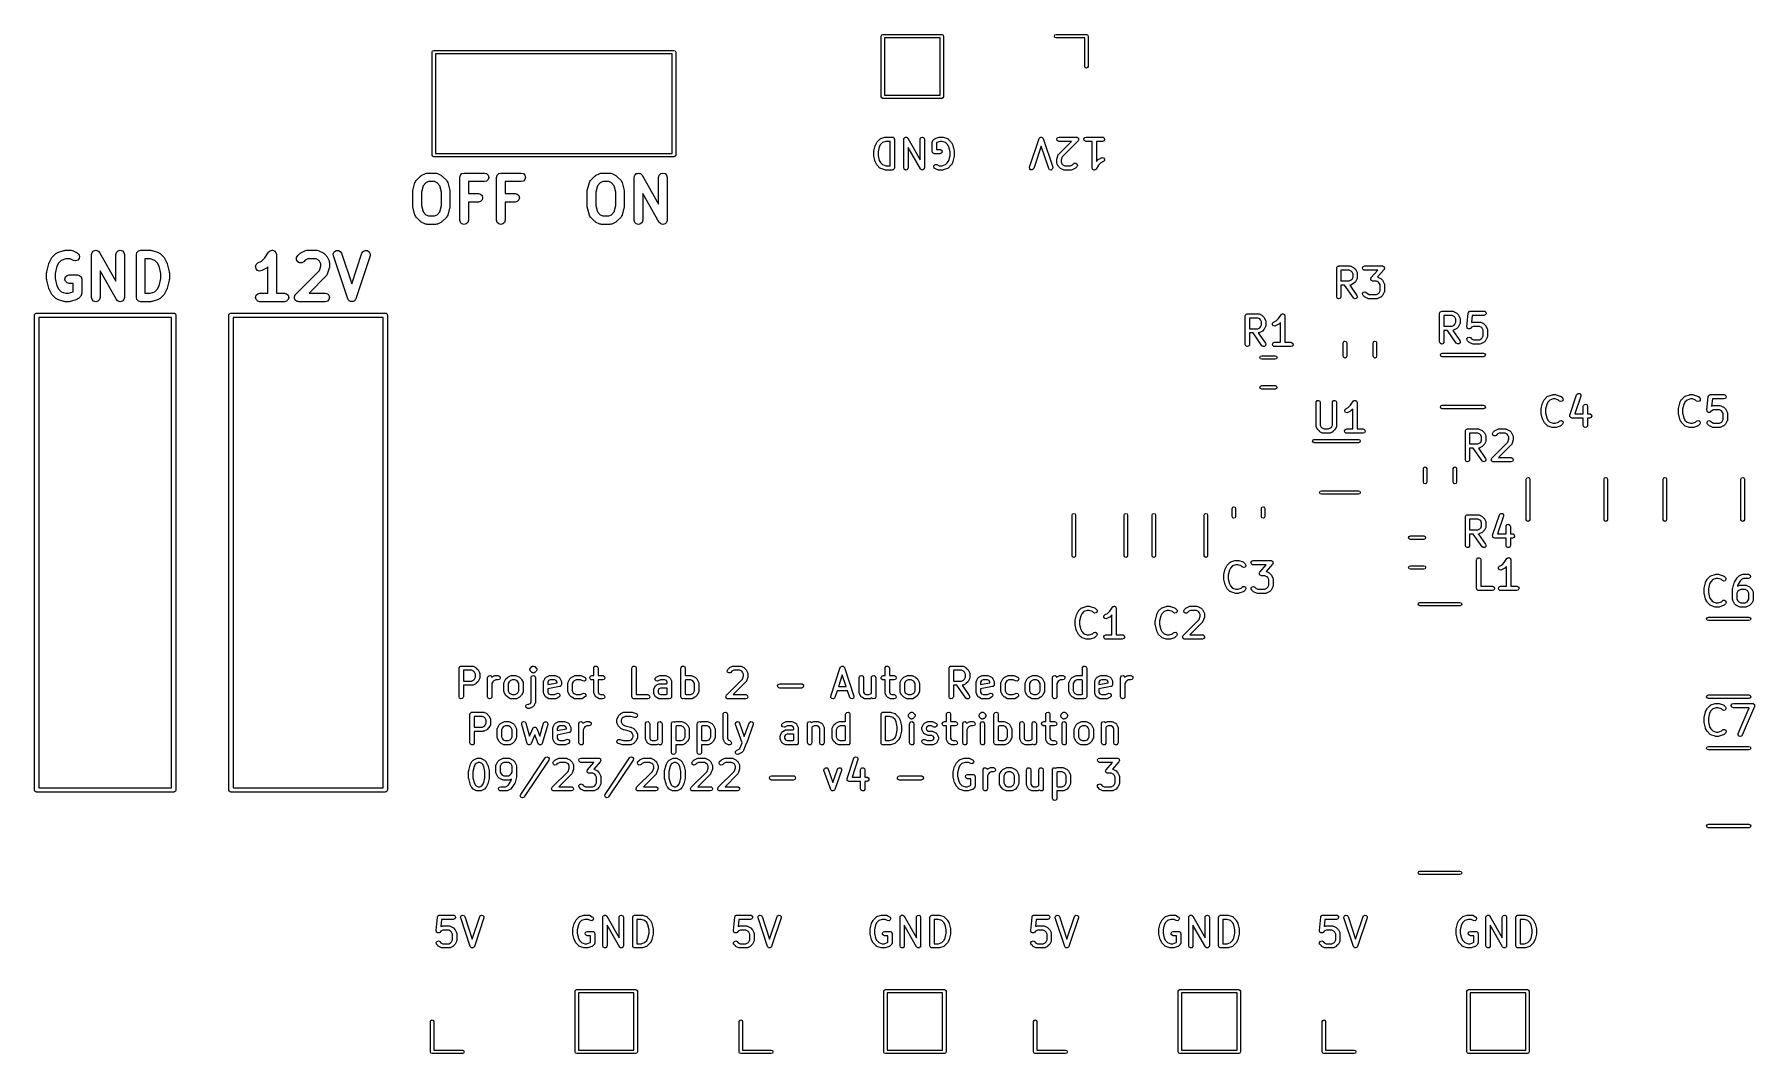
# Model space of a CAD drawing. Extents: x 93.6 to 153.8, y -96.8 to -61.2.
import ezdxf

# ---------------------------------------------------------------- set-up
doc = ezdxf.new("R2010")
doc.units = 0
doc.layers.add('BLACK', color=7, linetype='CONTINUOUS')

msp = doc.modelspace()

# ---------------------------------------------------------------- linework, layer by layer
at = {"layer": 'BLACK', "linetype": 'CONTINUOUS'}
for p, q in [((123.25, -61.24), (123.268, -61.1976)), ((123.25, -63.36), (123.25, -61.24)), ((123.268, -61.1976), (123.31, -61.18)), ((123.31, -61.18), (125.37, -61.18)), ((123.37, -61.3), (123.37, -63.3)), ((125.31, -61.3), (123.37, -61.3)), ((125.31, -63.3), (125.31, -61.3)), ((125.37, -61.18), (125.412, -61.1976)), ((125.412, -61.1976), (125.43, -61.24)), ((125.43, -61.24), (125.43, -63.36)), ((129.31, -61.24), (129.328, -61.1976)), ((129.328, -61.2824), (129.31, -61.24)), ((129.328, -61.1976), (129.37, -61.18)), ((129.37, -61.3), (129.328, -61.2824)), ((129.37, -61.18), (130.43, -61.18)), ((130.37, -61.3), (129.37, -61.3)), ((130.37, -62.3), (130.37, -61.3)), ((130.43, -61.18), (130.472, -61.1976)), ((130.472, -61.1976), (130.49, -61.24)), ((130.49, -61.24), (130.49, -62.3)), ((107.54, -61.8), (107.558, -61.7576)), ((107.54, -65.4), (107.54, -61.8)), ((107.558, -61.7576), (107.6, -61.74)), ((107.6, -61.74), (116, -61.74)), ((115.94, -61.86), (107.66, -61.86)), ((107.66, -61.86), (107.66, -65.34)), ((115.94, -65.34), (115.94, -61.86)), ((116, -61.74), (116.042, -61.7576)), ((116.042, -61.7576), (116.06, -61.8)), ((116.06, -61.8), (116.06, -65.4)), ((130.388, -62.3424), (130.37, -62.3)), ((130.43, -62.36), (130.388, -62.3424)), ((130.472, -62.3424), (130.43, -62.36)), ((130.49, -62.3), (130.472, -62.3424)), ((123.268, -63.4024), (123.25, -63.36)), ((123.31, -63.42), (123.268, -63.4024)), ((125.37, -63.42), (123.31, -63.42)), ((123.37, -63.3), (125.31, -63.3)), ((125.412, -63.4024), (125.37, -63.42)), ((125.43, -63.36), (125.412, -63.4024)), ((123.047, -65.0522), (123.095, -64.9569)), ((123.095, -64.9569), (123.108, -64.9389)), ((123.108, -64.9389), (123.109, -64.9374)), ((123.109, -64.9374), (123.204, -64.8422)), ((123.204, -64.8422), (123.225, -64.8273)), ((123.298, -64.9608), (123.224, -65.0349)), ((123.225, -64.8273), (123.23, -64.8269)), ((123.23, -64.8269), (123.233, -64.8241)), ((123.233, -64.8241), (123.376, -64.7765)), ((123.412, -64.9226), (123.298, -64.9608)), ((123.376, -64.7765), (123.398, -64.7732)), ((123.398, -64.7732), (123.4, -64.7726)), ((123.4, -64.7726), (123.638, -64.7726)), ((123.563, -64.9226), (123.412, -64.9226)), ((123.563, -65.7726), (123.563, -64.9226)), ((123.638, -64.7726), (123.648, -64.7743)), ((123.648, -64.7743), (123.651, -64.7738)), ((123.651, -64.7738), (123.654, -64.7754)), ((123.654, -64.7754), (123.664, -64.7771)), ((123.664, -64.7771), (123.679, -64.7897)), ((123.679, -64.7897), (123.696, -64.7994)), ((123.696, -64.7994), (123.698, -64.8058)), ((123.698, -64.8058), (123.703, -64.8101)), ((123.703, -64.8101), (123.706, -64.8293)), ((123.706, -64.8293), (123.713, -64.8476)), ((123.713, -64.8476), (123.713, -65.8476)), ((124.039, -64.8476), (124.044, -64.822)), ((124.039, -65.8476), (124.039, -64.8476)), ((124.044, -64.822), (124.048, -64.8167)), ((124.048, -64.8167), (124.05, -64.8098)), ((124.05, -64.8098), (124.064, -64.7975)), ((124.064, -64.7975), (124.077, -64.7827)), ((124.077, -64.7827), (124.084, -64.7815)), ((124.084, -64.7815), (124.089, -64.777)), ((124.089, -64.777), (124.108, -64.7771)), ((124.108, -64.7771), (124.127, -64.7738)), ((124.127, -64.7738), (124.133, -64.7772)), ((124.133, -64.7772), (124.14, -64.7773)), ((124.14, -64.7773), (124.155, -64.7897)), ((124.155, -64.7897), (124.172, -64.7994)), ((124.172, -64.7994), (124.174, -64.8059)), ((124.174, -64.8059), (124.179, -64.8104)), ((124.179, -64.8104), (124.611, -65.5652)), ((124.611, -64.8476), (124.615, -64.822)), ((124.611, -65.5652), (124.611, -64.8476)), ((124.615, -64.822), (124.648, -64.7827)), ((124.648, -64.7827), (124.699, -64.7738)), ((124.699, -64.7738), (124.743, -64.7994)), ((124.743, -64.7994), (124.761, -64.8476)), ((124.761, -64.8476), (124.761, -65.8476)), ((125.039, -64.9429), (125.04, -64.9383)), ((125.039, -65.2762), (125.039, -64.9429)), ((125.04, -64.9363), (125.041, -64.9333)), ((125.04, -64.9383), (125.04, -64.9363)), ((125.041, -64.9333), (125.044, -64.9172)), ((125.044, -64.9172), (125.054, -64.9047)), ((125.054, -64.9047), (125.061, -64.8898)), ((125.061, -64.8898), (125.109, -64.8422)), ((125.109, -64.8422), (125.13, -64.8273)), ((125.13, -64.8273), (125.135, -64.8269)), ((125.135, -64.8269), (125.138, -64.8241)), ((125.138, -64.8241), (125.281, -64.7765)), ((125.202, -64.9608), (125.189, -64.9739)), ((125.189, -64.9739), (125.189, -65.2012)), ((125.317, -64.9226), (125.202, -64.9608)), ((125.281, -64.7765), (125.303, -64.7732)), ((125.303, -64.7732), (125.305, -64.7726)), ((125.305, -64.7726), (125.4, -64.7726)), ((125.388, -64.9226), (125.317, -64.9226)), ((125.502, -64.9608), (125.388, -64.9226)), ((125.4, -64.7726), (125.422, -64.7765)), ((125.422, -64.7765), (125.424, -64.7765)), ((125.424, -64.7765), (125.567, -64.8241)), ((125.576, -65.0349), (125.502, -64.9608)), ((125.567, -64.8241), (125.589, -64.8365)), ((125.589, -64.8365), (125.592, -64.8403)), ((125.592, -64.8403), (125.596, -64.8422)), ((125.596, -64.8422), (125.691, -64.9374)), ((125.691, -64.9374), (125.704, -64.9558)), ((125.704, -64.9558), (125.705, -64.9569)), ((125.705, -64.9569), (125.753, -65.0522)), ((128.443, -65.8239), (128.776, -64.8239)), ((128.776, -64.8239), (128.789, -64.801)), ((128.789, -64.801), (128.791, -64.7999)), ((128.791, -64.7999), (128.792, -64.7979)), ((128.792, -64.7979), (128.812, -64.7866)), ((128.812, -64.7866), (128.833, -64.7741)), ((128.833, -64.7741), (128.835, -64.7745)), ((128.835, -64.7745), (128.837, -64.7734)), ((128.837, -64.7734), (128.86, -64.7782)), ((128.86, -64.7782), (128.883, -64.7817)), ((128.883, -64.7817), (128.885, -64.7833)), ((128.885, -64.7833), (128.887, -64.7837)), ((128.887, -64.7837), (128.902, -64.8023)), ((128.902, -64.8023), (128.917, -64.8201)), ((128.917, -64.8201), (128.917, -64.8222)), ((128.917, -64.8222), (128.919, -64.8239)), ((128.919, -64.8239), (129.252, -65.8239)), ((129.393, -64.8346), (129.418, -64.7902)), ((129.402, -64.8851), (129.393, -64.8346)), ((129.441, -64.9181), (129.402, -64.8851)), ((129.418, -64.7902), (129.467, -64.7726)), ((129.467, -64.9226), (129.441, -64.9181)), ((129.461, -65.366), (129.905, -64.9226)), ((129.467, -64.7726), (130.086, -64.7726)), ((129.905, -64.9226), (129.467, -64.9226)), ((130.139, -64.9007), (129.58, -65.4596)), ((130.086, -64.7726), (130.102, -64.7755)), ((130.102, -64.7755), (130.105, -64.7752)), ((130.105, -64.7752), (130.107, -64.7763)), ((130.107, -64.7763), (130.111, -64.7771)), ((130.111, -64.7771), (130.129, -64.7917)), ((130.129, -64.7917), (130.147, -64.8046)), ((130.148, -64.8802), (130.139, -64.9007)), ((130.147, -64.8046), (130.148, -64.8079)), ((130.148, -64.8079), (130.151, -64.8101)), ((130.16, -64.8606), (130.148, -64.8802)), ((130.151, -64.8101), (130.155, -64.8324)), ((130.155, -64.8324), (130.16, -64.8542)), ((130.16, -64.8542), (130.159, -64.8573)), ((130.159, -64.8573), (130.16, -64.8606)), ((130.345, -64.8346), (130.371, -64.7902)), ((130.354, -64.8851), (130.345, -64.8346)), ((130.393, -64.9181), (130.354, -64.8851)), ((130.371, -64.7902), (130.419, -64.7726)), ((130.419, -64.9226), (130.393, -64.9181)), ((130.419, -64.7726), (130.99, -64.7726)), ((130.63, -64.9226), (130.419, -64.9226)), ((130.63, -65.8476), (130.63, -64.9226)), ((130.99, -64.9226), (130.78, -64.9226)), ((130.78, -64.9226), (130.78, -65.6189)), ((130.99, -64.7726), (131.016, -64.7771)), ((131.039, -64.9051), (130.99, -64.9226)), ((131.016, -64.7771), (131.055, -64.8101)), ((131.064, -64.8606), (131.039, -64.9051)), ((131.055, -64.8101), (131.064, -64.8606)), ((107.558, -65.4424), (107.54, -65.4)), ((107.6, -65.46), (107.558, -65.4424)), ((116, -65.46), (107.6, -65.46)), ((107.66, -65.34), (115.94, -65.34)), ((116.042, -65.4424), (116, -65.46)), ((116.06, -65.4), (116.042, -65.4424)), ((122.992, -65.2762), (122.994, -65.2614)), ((122.992, -65.419), (122.992, -65.2762)), ((122.993, -65.4223), (122.992, -65.419)), ((122.994, -65.4372), (122.993, -65.4223)), ((122.994, -65.258), (123.042, -65.0675)), ((122.994, -65.2614), (122.994, -65.258)), ((123.042, -65.6277), (122.994, -65.4372)), ((123.042, -65.0675), (123.047, -65.0557)), ((123.047, -65.0557), (123.047, -65.0522)), ((123.185, -65.1119), (123.142, -65.2854)), ((123.142, -65.2854), (123.142, -65.4098)), ((123.142, -65.4098), (123.185, -65.5833)), ((123.224, -65.0349), (123.185, -65.1119)), ((123.185, -65.5833), (123.224, -65.6603)), ((124.621, -65.8848), (124.189, -65.13)), ((124.189, -65.13), (124.189, -65.8476)), ((125.046, -65.2945), (125.039, -65.2762)), ((125.049, -65.3137), (125.046, -65.2945)), ((125.055, -65.318), (125.049, -65.3137)), ((125.057, -65.3244), (125.055, -65.318)), ((125.074, -65.3341), (125.057, -65.3244)), ((125.089, -65.3467), (125.074, -65.3341)), ((125.098, -65.3484), (125.089, -65.3467)), ((125.101, -65.3501), (125.098, -65.3484)), ((125.105, -65.3495), (125.101, -65.3501)), ((125.114, -65.3512), (125.105, -65.3495)), ((125.305, -65.3512), (125.114, -65.3512)), ((125.189, -65.2012), (125.305, -65.2012)), ((125.305, -65.2012), (125.33, -65.2057)), ((125.353, -65.3336), (125.305, -65.3512)), ((125.33, -65.2057), (125.37, -65.2387)), ((125.379, -65.2892), (125.353, -65.3336)), ((125.37, -65.2387), (125.379, -65.2892)), ((125.615, -65.1119), (125.576, -65.0349)), ((125.576, -65.6603), (125.615, -65.5833)), ((125.658, -65.2854), (125.615, -65.1119)), ((125.615, -65.5833), (125.658, -65.4098)), ((125.658, -65.4098), (125.658, -65.2854)), ((125.753, -65.0522), (125.756, -65.0646)), ((125.756, -65.0646), (125.758, -65.0675)), ((125.758, -65.0675), (125.806, -65.258)), ((125.806, -65.4372), (125.758, -65.6277)), ((125.806, -65.258), (125.807, -65.2729)), ((125.808, -65.419), (125.806, -65.4338)), ((125.806, -65.4338), (125.806, -65.4372)), ((125.807, -65.2729), (125.808, -65.2762)), ((125.808, -65.2762), (125.808, -65.419)), ((128.848, -65.0848), (128.585, -65.8713)), ((129.11, -65.8713), (128.848, -65.0848)), ((129.392, -65.5619), (129.396, -65.5398)), ((129.392, -65.6571), (129.392, -65.5619)), ((129.396, -65.5382), (129.443, -65.3953)), ((129.396, -65.5398), (129.396, -65.5382)), ((129.443, -65.3953), (129.456, -65.3724)), ((129.456, -65.3724), (129.459, -65.3701)), ((129.459, -65.3701), (129.461, -65.366)), ((129.58, -65.4596), (129.542, -65.5741)), ((129.542, -65.5741), (129.542, -65.6394)), ((130.78, -65.6189), (130.842, -65.5565)), ((130.842, -65.5565), (130.861, -65.5436)), ((130.861, -65.5436), (130.862, -65.5424)), ((130.862, -65.5424), (130.957, -65.4948)), ((130.957, -65.4948), (130.982, -65.4874)), ((130.982, -65.4874), (131.032, -65.4993)), ((131.059, -65.5917), (131.024, -65.629)), ((131.032, -65.4993), (131.062, -65.5405)), ((131.062, -65.5405), (131.059, -65.5917)), ((106.98, -66.2868), (107.123, -66.1439)), ((107.123, -66.1439), (107.143, -66.1319)), ((107.143, -66.1319), (107.161, -66.1158)), ((107.161, -66.1158), (107.304, -66.0444)), ((107.304, -66.0444), (107.338, -66.0375)), ((107.338, -66.0375), (107.371, -66.0286)), ((107.371, -66.0286), (107.657, -66.0286)), ((107.657, -66.0286), (107.69, -66.0375)), ((107.69, -66.0375), (107.724, -66.0444)), ((107.724, -66.0444), (107.867, -66.1158)), ((107.867, -66.1158), (107.885, -66.1319)), ((107.885, -66.1319), (107.906, -66.1439)), ((107.906, -66.1439), (108.049, -66.2868)), ((108.507, -66.1786), (108.527, -66.1036)), ((108.507, -67.6786), (108.507, -66.1786)), ((108.527, -66.1036), (108.582, -66.0487)), ((108.582, -66.0487), (108.657, -66.0286)), ((108.657, -66.0286), (109.371, -66.0286)), ((109.371, -66.0286), (109.446, -66.0487)), ((109.446, -66.0487), (109.501, -66.1036)), ((109.501, -66.1036), (109.521, -66.1786)), ((109.521, -66.1786), (109.501, -66.2536)), ((109.793, -66.1786), (109.813, -66.1036)), ((109.793, -67.6786), (109.793, -66.1786)), ((109.813, -66.1036), (109.868, -66.0487)), ((109.868, -66.0487), (109.943, -66.0286)), ((109.943, -66.0286), (110.657, -66.0286)), ((110.657, -66.0286), (110.732, -66.0487)), ((110.732, -66.0487), (110.787, -66.1036)), ((110.787, -66.1036), (110.807, -66.1786)), ((110.807, -66.1786), (110.787, -66.2536)), ((113.08, -66.2868), (113.223, -66.1439)), ((113.223, -66.1439), (113.243, -66.1319)), ((113.243, -66.1319), (113.261, -66.1158)), ((113.261, -66.1158), (113.404, -66.0444)), ((113.404, -66.0444), (113.438, -66.0375)), ((113.438, -66.0375), (113.471, -66.0286)), ((113.471, -66.0286), (113.757, -66.0286)), ((113.757, -66.0286), (113.79, -66.0375)), ((113.79, -66.0375), (113.824, -66.0444)), ((113.824, -66.0444), (113.967, -66.1158)), ((113.967, -66.1158), (113.985, -66.1319)), ((113.985, -66.1319), (114.006, -66.1439)), ((114.006, -66.1439), (114.149, -66.2868)), ((114.607, -66.1779), (114.617, -66.1407)), ((114.607, -66.1782), (114.607, -66.1779)), ((114.607, -66.1786), (114.607, -66.1782)), ((114.607, -67.6786), (114.607, -66.1786)), ((114.617, -66.1407), (114.627, -66.1036)), ((114.627, -66.1033), (114.628, -66.103)), ((114.627, -66.1036), (114.627, -66.1033)), ((114.628, -66.103), (114.655, -66.0759)), ((114.655, -66.0759), (114.682, -66.0487)), ((114.682, -66.0486), (114.683, -66.0483)), ((114.682, -66.0487), (114.682, -66.0486)), ((114.683, -66.0483), (114.72, -66.0385)), ((114.72, -66.0385), (114.757, -66.0286)), ((114.757, -66.0286), (114.757, -66.0287)), ((114.757, -66.0287), (114.758, -66.0286)), ((114.758, -66.0286), (114.795, -66.0387)), ((114.795, -66.0387), (114.832, -66.0487)), ((114.832, -66.0487), (114.832, -66.0489)), ((114.832, -66.0489), (114.833, -66.049)), ((114.833, -66.049), (114.86, -66.0764)), ((114.86, -66.0764), (114.887, -66.1036)), ((114.887, -66.1036), (114.887, -66.1039)), ((114.887, -66.1039), (114.887, -66.1041)), ((114.887, -66.1041), (115.464, -67.1137)), ((115.464, -66.1786), (115.484, -66.1036)), ((115.464, -67.1137), (115.464, -66.1786)), ((115.484, -66.1036), (115.539, -66.0487)), ((115.539, -66.0487), (115.614, -66.0286)), ((115.614, -66.0286), (115.689, -66.0487)), ((115.689, -66.0487), (115.744, -66.1036)), ((115.744, -66.1036), (115.764, -66.1786)), ((115.764, -66.1786), (115.764, -67.6786)), ((123.044, -65.6307), (123.042, -65.6277)), ((123.047, -65.6431), (123.044, -65.6307)), ((123.095, -65.7383), (123.047, -65.6431)), ((123.096, -65.7394), (123.095, -65.7383)), ((123.109, -65.7578), (123.096, -65.7394)), ((123.204, -65.853), (123.109, -65.7578)), ((123.208, -65.8549), (123.204, -65.853)), ((123.211, -65.8587), (123.208, -65.8549)), ((123.233, -65.8712), (123.211, -65.8587)), ((123.224, -65.6603), (123.298, -65.7344)), ((123.376, -65.9188), (123.233, -65.8712)), ((123.298, -65.7344), (123.412, -65.7726)), ((123.378, -65.9187), (123.376, -65.9188)), ((123.4, -65.9226), (123.378, -65.9187)), ((123.638, -65.9226), (123.4, -65.9226)), ((123.412, -65.7726), (123.563, -65.7726)), ((123.656, -65.916), (123.638, -65.9226)), ((123.676, -65.9126), (123.656, -65.916)), ((123.68, -65.9074), (123.676, -65.9126)), ((123.686, -65.9051), (123.68, -65.9074)), ((123.696, -65.8882), (123.686, -65.9051)), ((123.709, -65.8733), (123.696, -65.8882)), ((123.71, -65.8635), (123.709, -65.8733)), ((123.712, -65.8606), (123.71, -65.8635)), ((123.713, -65.8476), (123.711, -65.8574)), ((123.711, -65.8574), (123.712, -65.8606)), ((124.057, -65.8958), (124.039, -65.8476)), ((124.101, -65.9215), (124.057, -65.8958)), ((124.152, -65.9126), (124.101, -65.9215)), ((124.185, -65.8733), (124.152, -65.9126)), ((124.189, -65.8476), (124.185, -65.8733)), ((124.626, -65.8893), (124.621, -65.8848)), ((124.628, -65.8958), (124.626, -65.8893)), ((124.645, -65.9055), (124.628, -65.8958)), ((124.66, -65.918), (124.645, -65.9055)), ((124.667, -65.918), (124.66, -65.918)), ((124.673, -65.9215), (124.667, -65.918)), ((124.692, -65.9181), (124.673, -65.9215)), ((124.711, -65.9182), (124.692, -65.9181)), ((124.716, -65.9138), (124.711, -65.9182)), ((124.723, -65.9126), (124.716, -65.9138)), ((124.736, -65.8978), (124.723, -65.9126)), ((124.75, -65.8854), (124.736, -65.8978)), ((124.752, -65.8786), (124.75, -65.8854)), ((124.756, -65.8733), (124.752, -65.8786)), ((124.761, -65.8476), (124.756, -65.8733)), ((125.087, -65.8045), (125.102, -65.7553)), ((125.107, -65.8516), (125.087, -65.8045)), ((125.102, -65.7553), (125.144, -65.7271)), ((125.128, -65.8671), (125.107, -65.8516)), ((125.224, -65.9147), (125.128, -65.8671)), ((125.144, -65.7271), (125.195, -65.7329)), ((125.195, -65.7329), (125.275, -65.7726)), ((125.228, -65.9152), (125.224, -65.9147)), ((125.231, -65.9181), (125.228, -65.9152)), ((125.257, -65.9226), (125.231, -65.9181)), ((125.4, -65.9226), (125.257, -65.9226)), ((125.275, -65.7726), (125.388, -65.7726)), ((125.388, -65.7726), (125.502, -65.7344)), ((125.402, -65.9221), (125.4, -65.9226)), ((125.424, -65.9188), (125.402, -65.9221)), ((125.567, -65.8712), (125.424, -65.9188)), ((125.502, -65.7344), (125.576, -65.6603)), ((125.57, -65.8684), (125.567, -65.8712)), ((125.575, -65.868), (125.57, -65.8684)), ((125.596, -65.853), (125.575, -65.868)), ((125.691, -65.7578), (125.596, -65.853)), ((125.692, -65.7563), (125.691, -65.7578)), ((125.705, -65.7383), (125.692, -65.7563)), ((125.753, -65.6431), (125.705, -65.7383)), ((125.758, -65.6277), (125.753, -65.6395)), ((125.753, -65.6395), (125.753, -65.6431)), ((128.445, -65.8752), (128.443, -65.8239)), ((128.479, -65.9136), (128.445, -65.8752)), ((128.529, -65.9211), (128.479, -65.9136)), ((128.573, -65.8942), (128.529, -65.9211)), ((128.585, -65.8713), (128.573, -65.8942)), ((129.142, -65.9115), (129.11, -65.8713)), ((129.192, -65.9218), (129.142, -65.9115)), ((129.237, -65.8974), (129.192, -65.9218)), ((129.256, -65.8497), (129.237, -65.8974)), ((129.252, -65.8239), (129.256, -65.8497)), ((129.393, -65.6614), (129.392, -65.6571)), ((129.392, -65.6657), (129.393, -65.6614)), ((129.4, -65.6907), (129.392, -65.6657)), ((129.447, -65.7859), (129.4, -65.6907)), ((129.448, -65.787), (129.447, -65.7859)), ((129.461, -65.8054), (129.448, -65.787)), ((129.509, -65.853), (129.461, -65.8054)), ((129.51, -65.8537), (129.509, -65.853)), ((129.528, -65.8671), (129.51, -65.8537)), ((129.624, -65.9147), (129.528, -65.8671)), ((129.542, -65.6394), (129.576, -65.708)), ((129.576, -65.708), (129.606, -65.7384)), ((129.606, -65.7384), (129.675, -65.7726)), ((129.628, -65.9152), (129.624, -65.9147)), ((129.631, -65.9181), (129.628, -65.9152)), ((129.657, -65.9226), (129.631, -65.9181)), ((129.895, -65.9226), (129.657, -65.9226)), ((129.675, -65.7726), (129.878, -65.7726)), ((129.878, -65.7726), (129.946, -65.7384)), ((129.899, -65.9211), (129.895, -65.9226)), ((129.904, -65.9221), (129.899, -65.9211)), ((129.929, -65.9147), (129.904, -65.9221)), ((130.024, -65.8671), (129.929, -65.9147)), ((129.946, -65.7384), (129.985, -65.6993)), ((129.985, -65.6993), (130.006, -65.6844)), ((130.006, -65.6844), (130.058, -65.6799)), ((130.025, -65.8659), (130.024, -65.8671)), ((130.044, -65.853), (130.025, -65.8659)), ((130.091, -65.8054), (130.044, -65.853)), ((130.058, -65.6799), (130.1, -65.7094)), ((130.113, -65.7589), (130.091, -65.8054)), ((130.1, -65.7094), (130.113, -65.7589)), ((130.631, -65.8517), (130.63, -65.8476)), ((130.63, -65.8559), (130.631, -65.8517)), ((130.64, -65.8754), (130.63, -65.8559)), ((130.647, -65.8958), (130.64, -65.8754)), ((130.651, -65.898), (130.647, -65.8958)), ((130.653, -65.9019), (130.651, -65.898)), ((130.673, -65.9106), (130.653, -65.9019)), ((130.692, -65.9215), (130.673, -65.9106)), ((130.696, -65.9207), (130.692, -65.9215)), ((130.7, -65.9225), (130.696, -65.9207)), ((130.721, -65.9164), (130.7, -65.9225)), ((130.742, -65.9126), (130.721, -65.9164)), ((130.745, -65.9093), (130.742, -65.9126)), ((130.749, -65.9081), (130.745, -65.9093)), ((130.767, -65.8892), (130.749, -65.9081)), ((130.858, -65.7525), (130.767, -65.8892)), ((130.94, -65.6712), (130.858, -65.7525)), ((131.024, -65.629), (130.94, -65.6712)), ((106.864, -66.6786), (106.869, -66.6607)), ((106.864, -67.1786), (106.864, -66.6786)), ((106.869, -66.6422), (106.94, -66.3565)), ((106.869, -66.6607), (106.869, -66.6422)), ((106.94, -66.3565), (106.941, -66.3553)), ((106.941, -66.354), (106.96, -66.3215)), ((106.941, -66.3553), (106.941, -66.354)), ((106.96, -66.3215), (106.978, -66.2886)), ((106.978, -66.2886), (106.979, -66.2879)), ((106.979, -66.2879), (106.98, -66.2868)), ((107.221, -66.4695), (107.164, -66.697)), ((107.164, -66.697), (107.164, -67.1601)), ((107.317, -66.3733), (107.221, -66.4695)), ((107.407, -66.3286), (107.317, -66.3733)), ((107.622, -66.3286), (107.407, -66.3286)), ((107.711, -66.3733), (107.622, -66.3286)), ((107.807, -66.4695), (107.711, -66.3733)), ((107.864, -66.697), (107.807, -66.4695)), ((107.864, -67.1601), (107.864, -66.697)), ((108.049, -66.2868), (108.05, -66.2879)), ((108.05, -66.2879), (108.051, -66.2886)), ((108.051, -66.2886), (108.069, -66.3215)), ((108.069, -66.3215), (108.088, -66.354)), ((108.088, -66.354), (108.088, -66.3553)), ((108.088, -66.3553), (108.088, -66.3565)), ((108.088, -66.3565), (108.16, -66.6422)), ((108.16, -66.6422), (108.159, -66.6607)), ((108.159, -66.6607), (108.164, -66.6786)), ((108.164, -66.6786), (108.164, -67.1786)), ((109.371, -66.3286), (108.807, -66.3286)), ((108.807, -66.3286), (108.807, -66.7429)), ((108.807, -66.7429), (109.157, -66.7429)), ((109.157, -66.7429), (109.232, -66.763)), ((109.232, -66.763), (109.287, -66.8179)), ((109.446, -66.3085), (109.371, -66.3286)), ((109.501, -66.2536), (109.446, -66.3085)), ((110.657, -66.3286), (110.093, -66.3286)), ((110.093, -66.3286), (110.093, -66.7429)), ((110.093, -66.7429), (110.443, -66.7429)), ((110.443, -66.7429), (110.518, -66.763)), ((110.518, -66.763), (110.573, -66.8179)), ((110.732, -66.3085), (110.657, -66.3286)), ((110.787, -66.2536), (110.732, -66.3085)), ((112.964, -66.6786), (112.969, -66.6607)), ((112.964, -67.1786), (112.964, -66.6786)), ((112.969, -66.6422), (113.04, -66.3565)), ((112.969, -66.6607), (112.969, -66.6422)), ((113.04, -66.3565), (113.041, -66.3553)), ((113.041, -66.354), (113.06, -66.3215)), ((113.041, -66.3553), (113.041, -66.354)), ((113.06, -66.3215), (113.078, -66.2886)), ((113.078, -66.2886), (113.079, -66.2879)), ((113.079, -66.2879), (113.08, -66.2868)), ((113.321, -66.4695), (113.264, -66.697)), ((113.264, -66.697), (113.264, -67.1601)), ((113.417, -66.3733), (113.321, -66.4695)), ((113.507, -66.3286), (113.417, -66.3733)), ((113.722, -66.3286), (113.507, -66.3286)), ((113.811, -66.3733), (113.722, -66.3286)), ((113.907, -66.4695), (113.811, -66.3733)), ((113.964, -66.697), (113.907, -66.4695)), ((113.964, -67.1601), (113.964, -66.697)), ((114.149, -66.2868), (114.15, -66.2879)), ((114.15, -66.2879), (114.151, -66.2886)), ((114.151, -66.2886), (114.169, -66.3215)), ((114.169, -66.3215), (114.188, -66.354)), ((114.188, -66.354), (114.188, -66.3553)), ((114.188, -66.3553), (114.188, -66.3565)), ((114.188, -66.3565), (114.26, -66.6422)), ((114.26, -66.6422), (114.259, -66.6607)), ((114.259, -66.6607), (114.264, -66.6786)), ((114.264, -66.6786), (114.264, -67.1786)), ((115.484, -67.753), (114.907, -66.7434)), ((114.907, -66.7434), (114.907, -67.6786)), ((106.869, -67.1964), (106.864, -67.1786)), ((106.869, -67.215), (106.869, -67.1964)), ((106.94, -67.5007), (106.869, -67.215)), ((107.164, -67.1601), (107.221, -67.3876)), ((107.221, -67.3876), (107.317, -67.4839)), ((107.711, -67.4839), (107.807, -67.3876)), ((107.807, -67.3876), (107.864, -67.1601)), ((108.16, -67.215), (108.088, -67.5007)), ((108.164, -67.1786), (108.159, -67.1964)), ((108.159, -67.1964), (108.16, -67.215)), ((109.157, -67.0429), (108.807, -67.0429)), ((108.807, -67.0429), (108.807, -67.6786)), ((109.232, -67.0228), (109.157, -67.0429)), ((109.287, -66.9679), (109.232, -67.0228)), ((109.287, -66.8179), (109.307, -66.8929)), ((109.307, -66.8929), (109.287, -66.9679)), ((110.443, -67.0429), (110.093, -67.0429)), ((110.093, -67.0429), (110.093, -67.6786)), ((110.518, -67.0228), (110.443, -67.0429)), ((110.573, -66.9679), (110.518, -67.0228)), ((110.573, -66.8179), (110.593, -66.8929)), ((110.593, -66.8929), (110.573, -66.9679)), ((112.969, -67.1964), (112.964, -67.1786)), ((112.969, -67.215), (112.969, -67.1964)), ((113.04, -67.5007), (112.969, -67.215)), ((113.264, -67.1601), (113.321, -67.3876)), ((113.321, -67.3876), (113.417, -67.4839)), ((113.811, -67.4839), (113.907, -67.3876)), ((113.907, -67.3876), (113.964, -67.1601)), ((114.26, -67.215), (114.188, -67.5007)), ((114.264, -67.1786), (114.259, -67.1964)), ((114.259, -67.1964), (114.26, -67.215)), ((106.941, -67.5018), (106.94, -67.5007)), ((106.941, -67.5031), (106.941, -67.5018)), ((106.96, -67.5357), (106.941, -67.5031)), ((106.978, -67.5686), (106.96, -67.5357)), ((106.979, -67.5692), (106.978, -67.5686)), ((106.98, -67.5704), (106.979, -67.5692)), ((107.123, -67.7132), (106.98, -67.5704)), ((107.143, -67.7253), (107.123, -67.7132)), ((107.161, -67.7413), (107.143, -67.7253)), ((107.304, -67.8127), (107.161, -67.7413)), ((107.338, -67.8196), (107.304, -67.8127)), ((107.317, -67.4839), (107.407, -67.5286)), ((107.371, -67.8286), (107.338, -67.8196)), ((107.657, -67.8286), (107.371, -67.8286)), ((107.407, -67.5286), (107.622, -67.5286)), ((107.622, -67.5286), (107.711, -67.4839)), ((107.69, -67.8196), (107.657, -67.8286)), ((107.724, -67.8127), (107.69, -67.8196)), ((107.867, -67.7413), (107.724, -67.8127)), ((107.885, -67.7253), (107.867, -67.7413)), ((107.906, -67.7132), (107.885, -67.7253)), ((108.049, -67.5704), (107.906, -67.7132)), ((108.05, -67.5692), (108.049, -67.5704)), ((108.051, -67.5686), (108.05, -67.5692)), ((108.069, -67.5357), (108.051, -67.5686)), ((108.088, -67.5031), (108.069, -67.5357)), ((108.088, -67.5007), (108.088, -67.5018)), ((108.088, -67.5018), (108.088, -67.5031)), ((108.527, -67.7536), (108.507, -67.6786)), ((108.582, -67.8085), (108.527, -67.7536)), ((108.657, -67.8286), (108.582, -67.8085)), ((108.732, -67.8085), (108.657, -67.8286)), ((108.787, -67.7536), (108.732, -67.8085)), ((108.807, -67.6786), (108.787, -67.7536)), ((109.813, -67.7536), (109.793, -67.6786)), ((109.868, -67.8085), (109.813, -67.7536)), ((109.943, -67.8286), (109.868, -67.8085)), ((110.018, -67.8085), (109.943, -67.8286)), ((110.073, -67.7536), (110.018, -67.8085)), ((110.093, -67.6786), (110.073, -67.7536)), ((113.041, -67.5018), (113.04, -67.5007)), ((113.041, -67.5031), (113.041, -67.5018)), ((113.06, -67.5357), (113.041, -67.5031)), ((113.078, -67.5686), (113.06, -67.5357)), ((113.079, -67.5692), (113.078, -67.5686)), ((113.08, -67.5704), (113.079, -67.5692)), ((113.223, -67.7132), (113.08, -67.5704)), ((113.243, -67.7253), (113.223, -67.7132)), ((113.261, -67.7413), (113.243, -67.7253)), ((113.404, -67.8127), (113.261, -67.7413)), ((113.438, -67.8196), (113.404, -67.8127)), ((113.417, -67.4839), (113.507, -67.5286)), ((113.471, -67.8286), (113.438, -67.8196)), ((113.757, -67.8286), (113.471, -67.8286)), ((113.507, -67.5286), (113.722, -67.5286)), ((113.722, -67.5286), (113.811, -67.4839)), ((113.79, -67.8196), (113.757, -67.8286)), ((113.824, -67.8127), (113.79, -67.8196)), ((113.967, -67.7413), (113.824, -67.8127)), ((113.985, -67.7253), (113.967, -67.7413)), ((114.006, -67.7132), (113.985, -67.7253)), ((114.149, -67.5704), (114.006, -67.7132)), ((114.15, -67.5692), (114.149, -67.5704)), ((114.151, -67.5686), (114.15, -67.5692)), ((114.169, -67.5357), (114.151, -67.5686)), ((114.188, -67.5031), (114.169, -67.5357)), ((114.188, -67.5007), (114.188, -67.5018)), ((114.188, -67.5018), (114.188, -67.5031)), ((114.627, -67.7536), (114.607, -67.6786)), ((114.682, -67.8085), (114.627, -67.7536)), ((114.757, -67.8286), (114.682, -67.8085)), ((114.832, -67.8085), (114.757, -67.8286)), ((114.887, -67.7536), (114.832, -67.8085)), ((114.907, -67.6786), (114.887, -67.7536)), ((115.484, -67.7532), (115.484, -67.753)), ((115.484, -67.7536), (115.484, -67.7532)), ((115.512, -67.7808), (115.484, -67.7536)), ((115.539, -67.8081), (115.512, -67.7808)), ((115.539, -67.8082), (115.539, -67.8081)), ((115.539, -67.8085), (115.539, -67.8082)), ((115.576, -67.8184), (115.539, -67.8085)), ((115.614, -67.8286), (115.576, -67.8184)), ((115.651, -67.8186), (115.614, -67.8286)), ((115.614, -67.8286), (115.614, -67.8285)), ((115.614, -67.8285), (115.614, -67.8286)), ((115.689, -67.8088), (115.651, -67.8186)), ((115.716, -67.7813), (115.689, -67.8085)), ((115.689, -67.8085), (115.689, -67.8086)), ((115.689, -67.8086), (115.689, -67.8088)), ((115.744, -67.7541), (115.716, -67.7813)), ((115.754, -67.7165), (115.744, -67.7536)), ((115.744, -67.7536), (115.744, -67.7538)), ((115.744, -67.7538), (115.744, -67.7541)), ((115.764, -67.6792), (115.754, -67.7165)), ((115.764, -67.6786), (115.764, -67.6789)), ((115.764, -67.6789), (115.764, -67.6792)), ((94.0545, -69.485), (94.1259, -69.1993)), ((94.1259, -69.1993), (94.1339, -69.1849)), ((94.1339, -69.1849), (94.1373, -69.1686)), ((94.1373, -69.1686), (94.2087, -69.0258)), ((94.2087, -69.0258), (94.2247, -69.0077)), ((94.2247, -69.0077), (94.2368, -68.9868)), ((94.2368, -68.9868), (94.3796, -68.8439)), ((94.3796, -68.8439), (94.4095, -68.8267)), ((94.4095, -68.8267), (94.4383, -68.8077)), ((94.4661, -69.1817), (94.413, -69.2881)), ((94.4383, -68.8077), (94.6526, -68.7363)), ((94.5667, -69.0811), (94.4661, -69.1817)), ((94.7243, -69.0286), (94.5667, -69.0811)), ((94.6526, -68.7363), (94.6767, -68.7348)), ((94.6767, -68.7348), (94.7, -68.7286)), ((94.7, -68.7286), (94.9143, -68.7286)), ((94.8789, -69.0286), (94.7243, -69.0286)), ((94.9901, -69.0842), (94.8789, -69.0286)), ((94.9143, -68.7286), (94.9476, -68.7375)), ((94.9476, -68.7375), (94.9814, -68.7444)), ((94.9814, -68.7444), (95.1242, -68.8158)), ((95.0661, -69.0997), (94.9901, -69.0842)), ((95.1398, -69.0752), (95.0661, -69.0997)), ((95.1242, -68.8158), (95.1823, -68.8674)), ((95.1913, -69.0171), (95.1398, -69.0752)), ((95.1823, -68.8674), (95.2069, -68.941)), ((95.2069, -68.941), (95.1913, -69.0171)), ((95.6214, -68.8779), (95.6316, -68.8407)), ((95.6215, -68.8782), (95.6214, -68.8779)), ((95.6214, -68.8786), (95.6215, -68.8782)), ((95.6214, -70.3786), (95.6214, -68.8786)), ((95.6316, -68.8407), (95.6415, -68.8036)), ((95.6415, -68.8036), (95.6418, -68.8033)), ((95.6418, -68.8033), (95.6419, -68.803)), ((95.6419, -68.803), (95.6692, -68.7759)), ((95.6692, -68.7759), (95.6964, -68.7487)), ((95.6964, -68.7487), (95.6968, -68.7486)), ((95.6968, -68.7486), (95.697, -68.7483)), ((95.697, -68.7483), (95.7342, -68.7385)), ((95.7342, -68.7385), (95.7714, -68.7286)), ((95.7714, -68.7286), (95.7718, -68.7287)), ((95.7718, -68.7287), (95.7721, -68.7286)), ((95.7721, -68.7286), (95.8093, -68.7387)), ((95.8093, -68.7387), (95.8464, -68.7487)), ((95.8464, -68.7487), (95.8467, -68.7489)), ((95.8467, -68.7489), (95.847, -68.749)), ((95.847, -68.749), (95.8741, -68.7764)), ((95.8741, -68.7764), (95.9013, -68.8036)), ((95.9013, -68.8036), (95.9014, -68.8039)), ((95.9014, -68.8039), (95.9017, -68.8041)), ((95.9017, -68.8041), (96.4786, -69.8137)), ((96.4786, -68.8786), (96.4987, -68.8036)), ((96.4786, -69.8137), (96.4786, -68.8786)), ((96.4987, -68.8036), (96.5536, -68.7487)), ((96.5536, -68.7487), (96.6286, -68.7286)), ((96.6286, -68.7286), (96.7036, -68.7487)), ((96.7036, -68.7487), (96.7585, -68.8036)), ((96.7585, -68.8036), (96.7786, -68.8786)), ((96.7786, -68.8786), (96.7786, -70.3786)), ((97.1929, -68.8786), (97.213, -68.8036)), ((97.1929, -70.3786), (97.1929, -68.8786)), ((97.213, -68.8036), (97.2679, -68.7487)), ((97.2679, -68.7487), (97.3429, -68.7286)), ((97.3429, -68.7286), (97.7, -68.7286)), ((97.4929, -69.0286), (97.4929, -70.2286)), ((97.6757, -69.0286), (97.4929, -69.0286)), ((97.8333, -69.0811), (97.6757, -69.0286)), ((97.7, -68.7286), (97.7233, -68.7348)), ((97.7233, -68.7348), (97.7474, -68.7363)), ((97.7474, -68.7363), (97.9617, -68.8077)), ((97.9339, -69.1817), (97.8333, -69.0811)), ((97.987, -69.2881), (97.9339, -69.1817)), ((97.9617, -68.8077), (97.9905, -68.8267)), ((97.9905, -68.8267), (98.0204, -68.8439)), ((98.0204, -68.8439), (98.1632, -68.9868)), ((98.1632, -68.9868), (98.1753, -69.0077)), ((98.1753, -69.0077), (98.1913, -69.0258)), ((98.1913, -69.0258), (98.2627, -69.1686)), ((98.2627, -69.1686), (98.2661, -69.1849)), ((98.2661, -69.1849), (98.2741, -69.1993)), ((98.2741, -69.1993), (98.3455, -69.485)), ((101.389, -69.2245), (101.447, -69.173)), ((101.447, -69.173), (101.568, -69.1124)), ((101.568, -69.1124), (101.683, -68.9973)), ((101.683, -68.9973), (101.818, -68.7954)), ((101.818, -68.7954), (101.844, -68.7728)), ((101.844, -68.7728), (101.868, -68.7487)), ((101.868, -68.7487), (101.873, -68.7474)), ((101.873, -68.7474), (101.876, -68.7441)), ((101.876, -68.7441), (101.91, -68.7374)), ((101.91, -68.7374), (101.943, -68.7286)), ((101.943, -68.7286), (101.948, -68.7299)), ((101.948, -68.7299), (101.953, -68.7289)), ((101.953, -68.7289), (101.985, -68.7398)), ((101.985, -68.7398), (102.018, -68.7487)), ((102.018, -68.7487), (102.021, -68.7522)), ((102.021, -68.7522), (102.026, -68.7538)), ((102.026, -68.7538), (102.049, -68.7794)), ((102.049, -68.7794), (102.073, -68.8036)), ((102.073, -68.8036), (102.074, -68.8084)), ((102.074, -68.8084), (102.077, -68.8121)), ((102.077, -68.8121), (102.084, -68.8456)), ((102.084, -68.8456), (102.093, -68.8786)), ((102.093, -68.8786), (102.093, -70.2286)), ((102.798, -68.9826), (102.837, -68.9154)), ((102.798, -69.0603), (102.798, -68.9826)), ((102.837, -69.1275), (102.798, -69.0603)), ((102.837, -68.9154), (102.908, -68.8439)), ((102.904, -69.1663), (102.837, -69.1275)), ((102.982, -69.1663), (102.904, -69.1663)), ((102.908, -68.8439), (102.929, -68.8319)), ((102.929, -68.8319), (102.947, -68.8158)), ((102.947, -68.8158), (103.09, -68.7444)), ((103.049, -69.1275), (102.982, -69.1663)), ((103.103, -69.0733), (103.049, -69.1275)), ((103.09, -68.7444), (103.124, -68.7375)), ((103.193, -69.0286), (103.103, -69.0733)), ((103.124, -68.7375), (103.157, -68.7286)), ((103.157, -68.7286), (103.514, -68.7286)), ((103.479, -69.0286), (103.193, -69.0286)), ((103.568, -69.0733), (103.479, -69.0286)), ((103.514, -68.7286), (103.548, -68.7375)), ((103.548, -68.7375), (103.581, -68.7444)), ((103.605, -69.1103), (103.568, -69.0733)), ((103.581, -68.7444), (103.724, -68.8158)), ((103.65, -69.1997), (103.605, -69.1103)), ((103.65, -69.2828), (103.65, -69.1997)), ((103.724, -68.8158), (103.742, -68.8319)), ((103.742, -68.8319), (103.763, -68.8439)), ((103.763, -68.8439), (103.835, -68.9154)), ((103.835, -68.9154), (103.847, -68.9363)), ((103.847, -68.9363), (103.863, -68.9543)), ((103.863, -68.9543), (103.934, -69.0972)), ((103.934, -69.0972), (103.941, -69.131)), ((103.941, -69.131), (103.95, -69.1643)), ((103.95, -69.1643), (103.95, -69.3071)), ((104.082, -68.8485), (104.116, -68.779)), ((104.086, -68.926), (104.082, -68.8485)), ((104.586, -70.426), (104.086, -68.926)), ((104.116, -68.779), (104.181, -68.7363)), ((104.181, -68.7363), (104.259, -68.7316)), ((104.259, -68.7316), (104.328, -68.7663)), ((104.328, -68.7663), (104.371, -68.8311)), ((104.371, -68.8311), (104.729, -69.9042)), ((104.729, -69.9042), (105.086, -68.8311)), ((105.371, -68.926), (104.871, -70.426)), ((105.086, -68.8311), (105.129, -68.7663)), ((105.129, -68.7663), (105.198, -68.7316)), ((105.198, -68.7316), (105.276, -68.7363)), ((105.276, -68.7363), (105.341, -68.779)), ((105.341, -68.779), (105.376, -68.8485)), ((105.376, -68.8485), (105.371, -68.926)), ((94.05, -69.5214), (94.0548, -69.5035)), ((94.05, -69.7357), (94.05, -69.5214)), ((94.0548, -69.7536), (94.05, -69.7357)), ((94.0548, -69.5035), (94.0545, -69.485)), ((94.0545, -69.7721), (94.0548, -69.7536)), ((94.1259, -70.0578), (94.0545, -69.7721)), ((94.413, -69.2881), (94.35, -69.5399)), ((94.35, -69.5399), (94.35, -69.7172)), ((94.35, -69.7172), (94.413, -69.9691)), ((94.6929, -69.7357), (94.713, -69.6607)), ((94.713, -69.8107), (94.6929, -69.7357)), ((94.713, -69.6607), (94.7679, -69.6058)), ((94.7679, -69.8656), (94.713, -69.8107)), ((94.7679, -69.6058), (94.8429, -69.5857)), ((94.8429, -69.5857), (95.1286, -69.5857)), ((95.1286, -69.5857), (95.2036, -69.6058)), ((95.2036, -69.6058), (95.2585, -69.6607)), ((95.2585, -69.6607), (95.2786, -69.7357)), ((95.2786, -69.7357), (95.2786, -70.2357)), ((96.4983, -70.453), (95.9214, -69.4434)), ((95.9214, -69.4434), (95.9214, -70.3786)), ((98.05, -69.5399), (97.987, -69.2881)), ((97.987, -69.9691), (98.05, -69.7172)), ((98.05, -69.7172), (98.05, -69.5399)), ((98.3455, -69.7721), (98.2741, -70.0578)), ((98.3455, -69.485), (98.3452, -69.5036)), ((98.3452, -69.5036), (98.35, -69.5214)), ((98.35, -69.7357), (98.3452, -69.7536)), ((98.3452, -69.7536), (98.3455, -69.7721)), ((98.35, -69.5214), (98.35, -69.7357)), ((101.365, -69.2982), (101.389, -69.2245)), ((101.38, -69.3742), (101.365, -69.2982)), ((101.432, -69.4323), (101.38, -69.3742)), ((101.505, -69.4569), (101.432, -69.4323)), ((101.581, -69.4413), (101.505, -69.4569)), ((101.724, -69.3699), (101.581, -69.4413)), ((101.742, -69.3539), (101.724, -69.3699)), ((101.763, -69.3418), (101.742, -69.3539)), ((101.793, -69.3121), (101.763, -69.3418)), ((101.793, -70.2286), (101.793, -69.3121)), ((102.765, -70.2725), (103.597, -69.4404)), ((103.835, -69.6275), (103.234, -70.2286)), ((103.597, -69.4404), (103.65, -69.2828)), ((103.852, -69.5976), (103.835, -69.6275)), ((103.871, -69.5689), (103.852, -69.5976)), ((103.942, -69.3546), (103.871, -69.5689)), ((103.944, -69.3305), (103.942, -69.3546)), ((103.95, -69.3071), (103.944, -69.3305)), ((139.187, -69.3524), (139.189, -69.3426)), ((139.187, -70.3524), (139.187, -69.3524)), ((139.188, -69.3394), (139.19, -69.3365)), ((139.189, -69.3426), (139.188, -69.3394)), ((139.19, -69.3365), (139.191, -69.3267)), ((139.191, -69.3267), (139.204, -69.3118)), ((139.204, -69.3118), (139.214, -69.2949)), ((139.214, -69.2949), (139.22, -69.2926)), ((139.22, -69.2926), (139.224, -69.2874)), ((139.224, -69.2874), (139.244, -69.284)), ((139.244, -69.284), (139.262, -69.2774)), ((139.262, -69.2774), (139.643, -69.2774)), ((139.337, -69.4274), (139.337, -69.8012)), ((139.625, -69.4274), (139.337, -69.4274)), ((139.337, -69.8012), (139.625, -69.8012)), ((139.694, -69.4616), (139.625, -69.4274)), ((139.625, -69.8012), (139.694, -69.7669)), ((139.643, -69.2774), (139.669, -69.2819)), ((139.669, -69.2819), (139.672, -69.2848)), ((139.672, -69.2848), (139.676, -69.2853)), ((139.676, -69.2853), (139.772, -69.3329)), ((139.724, -69.492), (139.694, -69.4616)), ((139.694, -69.7669), (139.724, -69.7365)), ((139.758, -69.5606), (139.724, -69.492)), ((139.724, -69.7365), (139.758, -69.668)), ((139.758, -69.668), (139.758, -69.5606)), ((139.772, -69.3329), (139.79, -69.3463)), ((139.79, -69.3463), (139.791, -69.347)), ((139.791, -69.347), (139.839, -69.3946)), ((139.839, -69.3946), (139.852, -69.413)), ((139.852, -69.413), (139.853, -69.4141)), ((139.853, -69.4141), (139.9, -69.5093)), ((139.9, -69.7193), (139.853, -69.8145)), ((139.9, -69.5093), (139.908, -69.5343)), ((139.901, -69.7148), (139.9, -69.7193)), ((139.904, -69.7114), (139.901, -69.7148)), ((139.908, -69.6857), (139.904, -69.7114)), ((139.908, -69.5343), (139.907, -69.5386)), ((139.907, -69.5386), (139.908, -69.5429)), ((139.908, -69.5429), (139.908, -69.6857)), ((140.093, -69.3394), (140.118, -69.2949)), ((140.102, -69.3899), (140.093, -69.3394)), ((140.141, -69.4229), (140.102, -69.3899)), ((140.118, -69.2949), (140.167, -69.2774)), ((140.167, -69.4274), (140.141, -69.4229)), ((140.167, -69.2774), (140.786, -69.2774)), ((140.62, -69.4274), (140.167, -69.4274)), ((140.377, -69.7318), (140.38, -69.7262)), ((140.384, -69.7509), (140.377, -69.7318)), ((140.379, -69.7203), (140.389, -69.7028)), ((140.38, -69.7262), (140.379, -69.7203)), ((140.387, -69.7708), (140.384, -69.7509)), ((140.392, -69.7747), (140.387, -69.7708)), ((140.389, -69.7028), (140.396, -69.6839)), ((140.394, -69.7803), (140.392, -69.7747)), ((140.411, -69.7908), (140.394, -69.7803)), ((140.396, -69.6839), (140.62, -69.4274)), ((140.427, -69.8038), (140.411, -69.7908)), ((140.435, -69.8053), (140.427, -69.8038)), ((140.438, -69.8069), (140.435, -69.8053)), ((140.441, -69.8064), (140.438, -69.8069)), ((140.452, -69.8083), (140.441, -69.8064)), ((140.578, -69.8083), (140.452, -69.8083)), ((140.646, -69.8426), (140.578, -69.8083)), ((140.842, -69.4018), (140.615, -69.6618)), ((140.615, -69.6618), (140.621, -69.6629)), ((140.621, -69.6629), (140.624, -69.6657)), ((140.624, -69.6657), (140.629, -69.6663)), ((140.629, -69.6663), (140.724, -69.7139)), ((140.724, -69.7139), (140.742, -69.7272)), ((140.742, -69.7272), (140.744, -69.7279)), ((140.744, -69.7279), (140.791, -69.7755)), ((140.786, -69.2774), (140.797, -69.2793)), ((140.791, -69.7755), (140.804, -69.7939)), ((140.797, -69.2793), (140.8, -69.2788)), ((140.8, -69.2788), (140.803, -69.2804)), ((140.803, -69.2804), (140.811, -69.2819)), ((140.804, -69.7939), (140.805, -69.795)), ((140.805, -69.795), (140.853, -69.8903)), ((140.811, -69.2819), (140.827, -69.2949)), ((140.827, -69.2949), (140.844, -69.3054)), ((140.849, -69.3829), (140.842, -69.4018)), ((140.844, -69.3054), (140.846, -69.311)), ((140.846, -69.311), (140.851, -69.3149)), ((140.86, -69.3654), (140.849, -69.3829)), ((140.851, -69.3149), (140.854, -69.3348)), ((140.854, -69.3348), (140.861, -69.3539)), ((140.861, -69.3539), (140.859, -69.3595)), ((140.859, -69.3595), (140.86, -69.3654)), ((94.1339, -70.0723), (94.1259, -70.0578)), ((94.1373, -70.0885), (94.1339, -70.0723)), ((94.2087, -70.2314), (94.1373, -70.0885)), ((94.2247, -70.2494), (94.2087, -70.2314)), ((94.2368, -70.2704), (94.2247, -70.2494)), ((94.3796, -70.4132), (94.2368, -70.2704)), ((94.413, -69.9691), (94.4661, -70.0754)), ((94.4661, -70.0754), (94.5667, -70.176)), ((94.5667, -70.176), (94.7243, -70.2286)), ((94.7243, -70.2286), (94.8185, -70.2286)), ((94.8429, -69.8857), (94.7679, -69.8656)), ((94.8185, -70.2286), (94.9761, -70.176)), ((94.9786, -69.8857), (94.8429, -69.8857)), ((94.9761, -70.176), (94.9786, -70.1736)), ((94.9786, -70.1736), (94.9786, -69.8857)), ((95.2346, -70.3418), (95.1632, -70.4132)), ((95.2445, -70.3247), (95.2346, -70.3418)), ((95.2585, -70.3107), (95.2445, -70.3247)), ((95.2636, -70.2916), (95.2585, -70.3107)), ((95.2735, -70.2745), (95.2636, -70.2916)), ((95.2786, -70.2357), (95.2735, -70.2548)), ((95.2735, -70.2548), (95.2735, -70.2745)), ((95.6415, -70.4536), (95.6214, -70.3786)), ((95.9214, -70.3786), (95.9013, -70.4536)), ((96.7786, -70.3792), (96.7684, -70.4165)), ((96.7786, -70.3786), (96.7785, -70.3789)), ((96.7785, -70.3789), (96.7786, -70.3792)), ((97.213, -70.4536), (97.1929, -70.3786)), ((97.4929, -70.2286), (97.6757, -70.2286)), ((97.6757, -70.2286), (97.8333, -70.176)), ((97.8333, -70.176), (97.9339, -70.0754)), ((97.9339, -70.0754), (97.987, -69.9691)), ((98.1632, -70.2704), (98.0204, -70.4132)), ((98.1753, -70.2494), (98.1632, -70.2704)), ((98.1913, -70.2314), (98.1753, -70.2494)), ((98.2627, -70.0885), (98.1913, -70.2314)), ((98.2661, -70.0723), (98.2627, -70.0885)), ((98.2741, -70.0578), (98.2661, -70.0723)), ((101.364, -70.3786), (101.384, -70.3036)), ((101.384, -70.4536), (101.364, -70.3786)), ((101.384, -70.3036), (101.439, -70.2487)), ((101.439, -70.2487), (101.514, -70.2286)), ((101.514, -70.2286), (101.793, -70.2286)), ((102.093, -70.2286), (102.371, -70.2286)), ((102.371, -70.2286), (102.446, -70.2487)), ((102.446, -70.2487), (102.501, -70.3036)), ((102.501, -70.3036), (102.521, -70.3786)), ((102.521, -70.3786), (102.501, -70.4536)), ((102.721, -70.3786), (102.727, -70.3595)), ((102.727, -70.3976), (102.721, -70.3786)), ((102.727, -70.3397), (102.736, -70.3226)), ((102.727, -70.3595), (102.727, -70.3397)), ((102.727, -70.4174), (102.727, -70.3976)), ((102.736, -70.3226), (102.742, -70.3036)), ((102.742, -70.3036), (102.755, -70.2896)), ((102.755, -70.2896), (102.765, -70.2725)), ((103.234, -70.2286), (103.8, -70.2286)), ((103.8, -70.2286), (103.875, -70.2487)), ((103.875, -70.2487), (103.93, -70.3036)), ((103.93, -70.3036), (103.95, -70.3786)), ((103.95, -70.3786), (103.93, -70.4536)), ((139.204, -70.4006), (139.187, -70.3524)), ((139.249, -70.4262), (139.204, -70.4006)), ((139.332, -70.378), (139.299, -70.4173)), ((139.337, -70.3524), (139.332, -70.378)), ((139.461, -69.9512), (139.337, -69.9512)), ((139.337, -69.9512), (139.337, -70.3524)), ((139.772, -70.3954), (139.461, -69.9512)), ((139.647, -69.9497), (139.644, -69.9508)), ((139.644, -69.9508), (139.895, -70.3094)), ((139.651, -69.9507), (139.647, -69.9497)), ((139.676, -69.9433), (139.651, -69.9507)), ((139.772, -69.8957), (139.676, -69.9433)), ((139.773, -69.8945), (139.772, -69.8957)), ((139.814, -70.4248), (139.772, -70.3954)), ((139.791, -69.8816), (139.773, -69.8945)), ((139.839, -69.834), (139.791, -69.8816)), ((139.853, -69.8145), (139.839, -69.8325)), ((139.839, -69.8325), (139.839, -69.834)), ((139.901, -70.3841), (139.865, -70.4204)), ((139.895, -70.3094), (139.906, -70.333)), ((139.906, -70.333), (139.901, -70.3841)), ((140.094, -70.2377), (140.124, -70.1957)), ((140.099, -70.2888), (140.094, -70.2377)), ((140.114, -70.3102), (140.099, -70.2888)), ((140.161, -70.3578), (140.114, -70.3102)), ((140.124, -70.1957), (140.173, -70.1824)), ((140.163, -70.3585), (140.161, -70.3578)), ((140.181, -70.3718), (140.163, -70.3585)), ((140.173, -70.1824), (140.22, -70.2041)), ((140.276, -70.4195), (140.181, -70.3718)), ((140.22, -70.2041), (140.259, -70.2431)), ((140.259, -70.2431), (140.327, -70.2774)), ((140.327, -70.2774), (140.578, -70.2774)), ((140.578, -70.2774), (140.646, -70.2431)), ((140.724, -70.3718), (140.629, -70.4195)), ((140.676, -69.873), (140.646, -69.8426)), ((140.646, -70.2431), (140.676, -70.2127)), ((140.711, -69.9415), (140.676, -69.873)), ((140.676, -70.2127), (140.711, -70.1442)), ((140.711, -70.1442), (140.711, -69.9415)), ((140.725, -70.3707), (140.724, -70.3718)), ((140.744, -70.3578), (140.725, -70.3707)), ((140.791, -70.3102), (140.744, -70.3578)), ((140.792, -70.3087), (140.791, -70.3102)), ((140.805, -70.2907), (140.792, -70.3087)), ((140.853, -70.1954), (140.805, -70.2907)), ((140.853, -69.8903), (140.86, -69.9152)), ((140.856, -70.1876), (140.853, -70.191)), ((140.853, -70.191), (140.853, -70.1954)), ((140.861, -70.1619), (140.856, -70.1876)), ((140.86, -69.9152), (140.859, -69.9196)), ((140.859, -69.9196), (140.861, -69.9238)), ((140.861, -69.9238), (140.861, -70.1619)), ((93.625, -71), (93.6267, -70.9903)), ((93.625, -87.6), (93.625, -71)), ((93.6261, -70.987), (93.6278, -70.9841)), ((93.6267, -70.9903), (93.6261, -70.987)), ((93.6278, -70.9841), (93.6295, -70.9743)), ((93.6295, -70.9743), (93.642, -70.9594)), ((93.642, -70.9594), (93.6518, -70.9425)), ((93.6518, -70.9425), (93.6581, -70.9402)), ((93.6581, -70.9402), (93.6625, -70.935)), ((93.6625, -70.935), (93.6817, -70.9317)), ((93.6817, -70.9317), (93.7, -70.925)), ((93.7, -70.925), (98.5, -70.925)), ((94.4095, -70.4304), (94.3796, -70.4132)), ((94.4383, -70.4494), (94.4095, -70.4304)), ((94.6526, -70.5209), (94.4383, -70.4494)), ((94.6767, -70.5223), (94.6526, -70.5209)), ((94.7, -70.5286), (94.6767, -70.5223)), ((94.8429, -70.5286), (94.7, -70.5286)), ((94.8662, -70.5223), (94.8429, -70.5286)), ((94.8903, -70.5209), (94.8662, -70.5223)), ((95.1046, -70.4494), (94.8903, -70.5209)), ((95.1333, -70.4305), (95.1046, -70.4494)), ((95.1632, -70.4132), (95.1333, -70.4305)), ((95.6964, -70.5085), (95.6415, -70.4536)), ((95.7714, -70.5286), (95.6964, -70.5085)), ((95.8464, -70.5085), (95.7714, -70.5286)), ((95.9013, -70.4536), (95.8464, -70.5085)), ((96.4986, -70.4532), (96.4983, -70.453)), ((96.4987, -70.4536), (96.4986, -70.4532)), ((96.5259, -70.4808), (96.4987, -70.4536)), ((96.553, -70.5081), (96.5259, -70.4808)), ((96.5533, -70.5082), (96.553, -70.5081)), ((96.5536, -70.5085), (96.5533, -70.5082)), ((96.5907, -70.5184), (96.5536, -70.5085)), ((96.6279, -70.5286), (96.5907, -70.5184)), ((96.6282, -70.5285), (96.6279, -70.5286)), ((96.6286, -70.5286), (96.6282, -70.5285)), ((96.6657, -70.5186), (96.6286, -70.5286)), ((96.703, -70.5088), (96.6657, -70.5186)), ((96.7032, -70.5086), (96.703, -70.5088)), ((96.7036, -70.5085), (96.7032, -70.5086)), ((96.7307, -70.4813), (96.7036, -70.5085)), ((96.7581, -70.4541), (96.7307, -70.4813)), ((96.7582, -70.4538), (96.7581, -70.4541)), ((96.7585, -70.4536), (96.7582, -70.4538)), ((96.7684, -70.4165), (96.7585, -70.4536)), ((97.2679, -70.5085), (97.213, -70.4536)), ((97.3429, -70.5286), (97.2679, -70.5085)), ((97.7, -70.5286), (97.3429, -70.5286)), ((97.7233, -70.5223), (97.7, -70.5286)), ((97.7474, -70.5209), (97.7233, -70.5223)), ((97.9617, -70.4494), (97.7474, -70.5209)), ((97.9905, -70.4305), (97.9617, -70.4494)), ((98.0204, -70.4132), (97.9905, -70.4305)), ((98.5, -70.925), (98.5097, -70.9267)), ((98.5097, -70.9267), (98.513, -70.9261)), ((98.513, -70.9261), (98.5159, -70.9278)), ((98.5159, -70.9278), (98.5257, -70.9295)), ((98.5257, -70.9295), (98.5406, -70.942)), ((98.5406, -70.942), (98.5575, -70.9518)), ((98.5575, -70.9518), (98.5598, -70.9582)), ((98.5598, -70.9582), (98.565, -70.9625)), ((98.565, -70.9625), (98.5683, -70.9817)), ((98.5683, -70.9817), (98.575, -71)), ((98.575, -71), (98.575, -87.6)), ((100.425, -71), (100.427, -70.9903)), ((100.425, -87.6), (100.425, -71)), ((100.426, -70.987), (100.428, -70.9841)), ((100.427, -70.9903), (100.426, -70.987)), ((100.428, -70.9841), (100.43, -70.9743)), ((100.43, -70.9743), (100.442, -70.9594)), ((100.442, -70.9594), (100.452, -70.9425)), ((100.452, -70.9425), (100.458, -70.9402)), ((100.458, -70.9402), (100.462, -70.935)), ((100.462, -70.935), (100.482, -70.9317)), ((100.482, -70.9317), (100.5, -70.925)), ((100.5, -70.925), (105.9, -70.925)), ((101.439, -70.5085), (101.384, -70.4536)), ((101.514, -70.5286), (101.439, -70.5085)), ((102.371, -70.5286), (101.514, -70.5286)), ((102.446, -70.5085), (102.371, -70.5286)), ((102.501, -70.4536), (102.446, -70.5085)), ((102.736, -70.4345), (102.727, -70.4174)), ((102.742, -70.4536), (102.736, -70.4345)), ((102.755, -70.4675), (102.742, -70.4536)), ((102.765, -70.4846), (102.755, -70.4675)), ((102.782, -70.4945), (102.765, -70.4846)), ((102.796, -70.5085), (102.782, -70.4945)), ((102.816, -70.5136), (102.796, -70.5085)), ((102.833, -70.5235), (102.816, -70.5136)), ((102.852, -70.5235), (102.833, -70.5235)), ((102.871, -70.5286), (102.852, -70.5235)), ((103.8, -70.5286), (102.871, -70.5286)), ((103.875, -70.5085), (103.8, -70.5286)), ((103.93, -70.4536), (103.875, -70.5085)), ((104.603, -70.4511), (104.586, -70.426)), ((104.616, -70.4781), (104.603, -70.4511)), ((104.624, -70.4831), (104.616, -70.4781)), ((104.629, -70.4908), (104.624, -70.4831)), ((104.656, -70.5043), (104.629, -70.4908)), ((104.681, -70.5209), (104.656, -70.5043)), ((104.69, -70.5214), (104.681, -70.5209)), ((104.698, -70.5255), (104.69, -70.5214)), ((104.729, -70.5237), (104.698, -70.5255)), ((104.759, -70.5255), (104.729, -70.5237)), ((104.767, -70.5214), (104.759, -70.5255)), ((104.776, -70.5209), (104.767, -70.5214)), ((104.801, -70.5043), (104.776, -70.5209)), ((104.828, -70.4908), (104.801, -70.5043)), ((104.833, -70.4831), (104.828, -70.4908)), ((104.841, -70.4781), (104.833, -70.4831)), ((104.854, -70.4511), (104.841, -70.4781)), ((104.871, -70.426), (104.854, -70.4511)), ((105.9, -70.925), (105.91, -70.9267)), ((105.91, -70.9267), (105.913, -70.9261)), ((105.913, -70.9261), (105.916, -70.9278)), ((105.916, -70.9278), (105.926, -70.9295)), ((105.926, -70.9295), (105.941, -70.942)), ((105.941, -70.942), (105.957, -70.9518)), ((105.957, -70.9518), (105.96, -70.9582)), ((105.96, -70.9582), (105.965, -70.9625)), ((105.965, -70.9625), (105.968, -70.9817)), ((105.968, -70.9817), (105.975, -71)), ((105.975, -71), (105.975, -87.6)), ((135.987, -71.0224), (135.989, -71.0126)), ((135.988, -71.0094), (135.99, -71.0065)), ((135.989, -71.0126), (135.988, -71.0094)), ((135.99, -71.0065), (135.991, -70.9967)), ((135.991, -70.9967), (136.004, -70.9818)), ((136.004, -70.9818), (136.014, -70.9649)), ((136.014, -70.9649), (136.02, -70.9626)), ((136.02, -70.9626), (136.024, -70.9574)), ((136.024, -70.9574), (136.044, -70.954)), ((136.044, -70.954), (136.062, -70.9474)), ((136.062, -70.9474), (136.443, -70.9474)), ((136.443, -70.9474), (136.469, -70.9519)), ((136.469, -70.9519), (136.472, -70.9548)), ((136.472, -70.9548), (136.476, -70.9553)), ((136.476, -70.9553), (136.572, -71.0029)), ((136.572, -71.0029), (136.59, -71.0163)), ((137.146, -71.1175), (137.238, -70.9808)), ((137.238, -70.9808), (137.256, -70.9619)), ((137.256, -70.9619), (137.26, -70.9607)), ((137.26, -70.9607), (137.262, -70.9574)), ((137.262, -70.9574), (137.284, -70.9536)), ((137.284, -70.9536), (137.305, -70.9475)), ((137.305, -70.9475), (137.309, -70.9493)), ((137.309, -70.9493), (137.313, -70.9485)), ((137.313, -70.9485), (137.332, -70.9594)), ((137.332, -70.9594), (137.352, -70.9681)), ((137.352, -70.9681), (137.354, -70.972)), ((137.354, -70.972), (137.357, -70.9742)), ((137.357, -70.9742), (137.365, -70.9946)), ((137.365, -70.9946), (137.375, -71.0141)), ((137.375, -71.0141), (137.374, -71.0183)), ((139.299, -70.4173), (139.249, -70.4262)), ((139.865, -70.4204), (139.814, -70.4248)), ((140.28, -70.42), (140.276, -70.4195)), ((140.284, -70.4229), (140.28, -70.42)), ((140.31, -70.4274), (140.284, -70.4229)), ((140.595, -70.4274), (140.31, -70.4274)), ((140.599, -70.4258), (140.595, -70.4274)), ((140.604, -70.4269), (140.599, -70.4258)), ((140.629, -70.4195), (140.604, -70.4269)), ((142.787, -70.9324), (142.789, -70.9226)), ((142.787, -71.9324), (142.787, -70.9324)), ((142.788, -70.9194), (142.79, -70.9165)), ((142.789, -70.9226), (142.788, -70.9194)), ((142.79, -70.9165), (142.791, -70.9067)), ((142.791, -70.9067), (142.804, -70.8918)), ((142.804, -70.8918), (142.814, -70.8749)), ((142.814, -70.8749), (142.82, -70.8726)), ((142.82, -70.8726), (142.824, -70.8674)), ((142.824, -70.8674), (142.844, -70.864)), ((142.844, -70.864), (142.862, -70.8574)), ((142.862, -70.8574), (143.243, -70.8574)), ((142.937, -71.0074), (142.937, -71.3812)), ((143.225, -71.0074), (142.937, -71.0074)), ((143.294, -71.0416), (143.225, -71.0074)), ((143.243, -70.8574), (143.269, -70.8619)), ((143.269, -70.8619), (143.272, -70.8648)), ((143.272, -70.8648), (143.276, -70.8653)), ((143.276, -70.8653), (143.372, -70.9129)), ((143.372, -70.9129), (143.39, -70.9263)), ((143.39, -70.9263), (143.391, -70.927)), ((143.391, -70.927), (143.439, -70.9746)), ((143.439, -70.9746), (143.452, -70.993)), ((143.452, -70.993), (143.453, -70.9941)), ((143.453, -70.9941), (143.5, -71.0893)), ((143.74, -71.4011), (143.787, -70.9249)), ((143.787, -70.9249), (143.788, -70.9211)), ((143.788, -70.9194), (143.79, -70.9167)), ((143.788, -70.9211), (143.788, -70.9194)), ((143.79, -70.9167), (143.794, -70.8998)), ((143.794, -70.8998), (143.806, -70.8887)), ((143.806, -70.8887), (143.814, -70.8749)), ((143.814, -70.8749), (143.824, -70.8713)), ((143.824, -70.8713), (143.831, -70.864)), ((143.831, -70.864), (143.847, -70.8628)), ((143.847, -70.8628), (143.862, -70.8574)), ((143.862, -70.8574), (144.338, -70.8574)), ((143.93, -71.0074), (143.905, -71.2556)), ((144.338, -71.0074), (143.93, -71.0074)), ((144.338, -70.8574), (144.364, -70.8619)), ((144.386, -70.9898), (144.338, -71.0074)), ((144.364, -70.8619), (144.403, -70.8949)), ((144.412, -70.9454), (144.386, -70.9898)), ((144.403, -70.8949), (144.412, -70.9454)), ((93.775, -71.075), (93.775, -87.525)), ((98.425, -71.075), (93.775, -71.075)), ((98.425, -87.525), (98.425, -71.075)), ((100.575, -71.075), (100.575, -87.525)), ((105.825, -71.075), (100.575, -71.075)), ((105.825, -87.525), (105.825, -71.075)), ((135.987, -72.0224), (135.987, -71.0224)), ((136.137, -71.0974), (136.137, -71.4712)), ((136.425, -71.0974), (136.137, -71.0974)), ((136.137, -71.4712), (136.425, -71.4712)), ((136.494, -71.1316), (136.425, -71.0974)), ((136.425, -71.4712), (136.494, -71.4369)), ((136.476, -71.6133), (136.451, -71.6207)), ((136.572, -71.5657), (136.476, -71.6133)), ((136.524, -71.162), (136.494, -71.1316)), ((136.494, -71.4369), (136.524, -71.4065)), ((136.558, -71.2306), (136.524, -71.162)), ((136.524, -71.4065), (136.558, -71.338)), ((136.558, -71.338), (136.558, -71.2306)), ((136.573, -71.5645), (136.572, -71.5657)), ((136.591, -71.5516), (136.573, -71.5645)), ((136.59, -71.0163), (136.591, -71.017)), ((136.591, -71.017), (136.639, -71.0646)), ((136.639, -71.504), (136.591, -71.5516)), ((136.639, -71.0646), (136.652, -71.083)), ((136.653, -71.4845), (136.639, -71.5025)), ((136.639, -71.5025), (136.639, -71.504)), ((136.652, -71.083), (136.653, -71.0841)), ((136.653, -71.0841), (136.7, -71.1793)), ((136.7, -71.3893), (136.653, -71.4845)), ((136.7, -71.1793), (136.708, -71.2043)), ((136.701, -71.3848), (136.7, -71.3893)), ((136.704, -71.3814), (136.701, -71.3848)), ((136.708, -71.3557), (136.704, -71.3814)), ((136.708, -71.2043), (136.707, -71.2086)), ((136.707, -71.2086), (136.708, -71.2129)), ((136.708, -71.2129), (136.708, -71.3557)), ((136.942, -71.3295), (136.945, -71.2783)), ((136.973, -71.3707), (136.942, -71.3295)), ((136.945, -71.2783), (136.981, -71.241)), ((137.023, -71.3826), (136.973, -71.3707)), ((136.981, -71.241), (137.065, -71.1988)), ((137.048, -71.3752), (137.023, -71.3826)), ((137.143, -71.3276), (137.048, -71.3752)), ((137.065, -71.1988), (137.146, -71.1175)), ((137.144, -71.3264), (137.143, -71.3276)), ((137.163, -71.3135), (137.144, -71.3264)), ((137.225, -71.2511), (137.163, -71.3135)), ((137.225, -71.9474), (137.225, -71.2511)), ((137.374, -71.0183), (137.375, -71.0224)), ((137.375, -71.0224), (137.375, -71.9474)), ((142.937, -71.3812), (143.225, -71.3812)), ((143.061, -71.5312), (142.937, -71.5312)), ((142.937, -71.5312), (142.937, -71.9324)), ((143.372, -71.9754), (143.061, -71.5312)), ((143.225, -71.3812), (143.294, -71.3469)), ((143.247, -71.5297), (143.244, -71.5308)), ((143.244, -71.5308), (143.495, -71.8894)), ((143.251, -71.5307), (143.247, -71.5297)), ((143.276, -71.5233), (143.251, -71.5307)), ((143.372, -71.4757), (143.276, -71.5233)), ((143.324, -71.072), (143.294, -71.0416)), ((143.294, -71.3469), (143.324, -71.3165)), ((143.358, -71.1406), (143.324, -71.072)), ((143.324, -71.3165), (143.358, -71.248)), ((143.358, -71.248), (143.358, -71.1406)), ((143.373, -71.4745), (143.372, -71.4757)), ((143.391, -71.4616), (143.373, -71.4745)), ((143.439, -71.414), (143.391, -71.4616)), ((143.453, -71.3945), (143.439, -71.4125)), ((143.439, -71.4125), (143.439, -71.414)), ((143.5, -71.2993), (143.453, -71.3945)), ((143.5, -71.0893), (143.508, -71.1143)), ((143.501, -71.2948), (143.5, -71.2993)), ((143.504, -71.2914), (143.501, -71.2948)), ((143.508, -71.2657), (143.504, -71.2914)), ((143.508, -71.1143), (143.507, -71.1186)), ((143.507, -71.1186), (143.508, -71.1229)), ((143.508, -71.1229), (143.508, -71.2657)), ((143.74, -71.4016), (143.74, -71.4011)), ((143.74, -71.402), (143.74, -71.4016)), ((143.746, -71.4264), (143.74, -71.402)), ((143.752, -71.4508), (143.746, -71.4264)), ((143.753, -71.4511), (143.752, -71.4508)), ((143.753, -71.4516), (143.753, -71.4511)), ((143.773, -71.466), (143.753, -71.4516)), ((143.794, -71.4808), (143.773, -71.466)), ((143.795, -71.481), (143.794, -71.4807)), ((143.794, -71.4807), (143.794, -71.4808)), ((143.82, -71.4788), (143.795, -71.481)), ((143.845, -71.4769), (143.82, -71.4788)), ((143.846, -71.4765), (143.845, -71.4766)), ((143.845, -71.4766), (143.845, -71.4769)), ((143.867, -71.4616), (143.846, -71.4765)), ((143.906, -71.4226), (143.867, -71.4616)), ((143.905, -71.2556), (143.924, -71.2463)), ((143.975, -71.3883), (143.906, -71.4226)), ((143.924, -71.2463), (143.949, -71.2388)), ((143.949, -71.2388), (143.953, -71.2399)), ((143.953, -71.2399), (143.957, -71.2383)), ((143.957, -71.2383), (144.195, -71.2383)), ((144.178, -71.3883), (143.975, -71.3883)), ((144.246, -71.4226), (144.178, -71.3883)), ((144.195, -71.2383), (144.221, -71.2429)), ((144.221, -71.2429), (144.224, -71.2457)), ((144.224, -71.2457), (144.229, -71.2463)), ((144.229, -71.2463), (144.324, -71.2939)), ((144.276, -71.453), (144.246, -71.4226)), ((144.311, -71.5215), (144.276, -71.453)), ((144.311, -71.7242), (144.311, -71.5215)), ((144.324, -71.2939), (144.342, -71.3072)), ((144.342, -71.3072), (144.344, -71.3079)), ((144.344, -71.3079), (144.391, -71.3555)), ((144.391, -71.3555), (144.404, -71.3739)), ((144.404, -71.3739), (144.405, -71.375)), ((144.405, -71.375), (144.453, -71.4703)), ((144.453, -71.4703), (144.46, -71.4952)), ((144.46, -71.4952), (144.459, -71.4996)), ((144.459, -71.4996), (144.461, -71.5038)), ((144.461, -71.5038), (144.461, -71.7419)), ((136.004, -72.0706), (135.987, -72.0224)), ((136.049, -72.0962), (136.004, -72.0706)), ((136.099, -72.0873), (136.049, -72.0962)), ((136.132, -72.048), (136.099, -72.0873)), ((136.137, -72.0224), (136.132, -72.048)), ((136.261, -71.6212), (136.137, -71.6212)), ((136.137, -71.6212), (136.137, -72.0224)), ((136.572, -72.0654), (136.261, -71.6212)), ((136.447, -71.6197), (136.444, -71.6208)), ((136.444, -71.6208), (136.695, -71.9794)), ((136.451, -71.6207), (136.447, -71.6197)), ((136.614, -72.0948), (136.572, -72.0654)), ((136.665, -72.0904), (136.614, -72.0948)), ((136.701, -72.0541), (136.665, -72.0904)), ((136.695, -71.9794), (136.706, -72.003)), ((136.706, -72.003), (136.701, -72.0541)), ((136.94, -72.0094), (136.966, -71.9649)), ((136.949, -72.0599), (136.94, -72.0094)), ((136.989, -72.0929), (136.949, -72.0599)), ((136.966, -71.9649), (137.014, -71.9474)), ((137.014, -72.0974), (136.989, -72.0929)), ((137.014, -71.9474), (137.225, -71.9474)), ((137.586, -72.0974), (137.014, -72.0974)), ((137.375, -71.9474), (137.586, -71.9474)), ((137.586, -71.9474), (137.611, -71.9519)), ((137.634, -72.0798), (137.586, -72.0974)), ((137.611, -71.9519), (137.651, -71.9849)), ((137.66, -72.0354), (137.634, -72.0798)), ((137.651, -71.9849), (137.66, -72.0354)), ((139.417, -71.9627), (139.435, -71.9203)), ((139.417, -72.4373), (139.417, -71.9627)), ((139.435, -71.9203), (139.477, -71.9027)), ((139.477, -71.9027), (139.52, -71.9203)), ((139.52, -71.9203), (139.537, -71.9627)), ((139.537, -71.9627), (139.537, -72.4373)), ((140.463, -71.9627), (140.48, -71.9203)), ((140.463, -72.4373), (140.463, -71.9627)), ((140.48, -71.9203), (140.522, -71.9027)), ((140.522, -71.9027), (140.565, -71.9203)), ((140.565, -71.9203), (140.582, -71.9627)), ((140.582, -71.9627), (140.582, -72.4373)), ((142.804, -71.9806), (142.787, -71.9324)), ((142.849, -72.0062), (142.804, -71.9806)), ((142.899, -71.9973), (142.849, -72.0062)), ((142.932, -71.958), (142.899, -71.9973)), ((142.937, -71.9324), (142.932, -71.958)), ((143.414, -72.0048), (143.372, -71.9754)), ((143.465, -72.0004), (143.414, -72.0048)), ((143.501, -71.9641), (143.465, -72.0004)), ((143.495, -71.8894), (143.506, -71.913)), ((143.506, -71.913), (143.501, -71.9641)), ((143.742, -71.8177), (143.771, -71.7757)), ((143.746, -71.8688), (143.742, -71.8177)), ((143.761, -71.8902), (143.746, -71.8688)), ((143.809, -71.9378), (143.761, -71.8902)), ((143.771, -71.7757), (143.821, -71.7624)), ((143.81, -71.9385), (143.809, -71.9378)), ((143.828, -71.9518), (143.81, -71.9385)), ((143.821, -71.7624), (143.867, -71.7841)), ((143.924, -71.9995), (143.828, -71.9518)), ((143.867, -71.7841), (143.906, -71.8231)), ((143.906, -71.8231), (143.975, -71.8574)), ((143.928, -72), (143.924, -71.9995)), ((143.931, -72.0029), (143.928, -72)), ((143.957, -72.0074), (143.931, -72.0029)), ((144.195, -72.0074), (143.957, -72.0074)), ((143.975, -71.8574), (144.178, -71.8574)), ((144.178, -71.8574), (144.246, -71.8231)), ((144.199, -72.0058), (144.195, -72.0074)), ((144.204, -72.0069), (144.199, -72.0058)), ((144.229, -71.9995), (144.204, -72.0069)), ((144.324, -71.9518), (144.229, -71.9995)), ((144.246, -71.8231), (144.276, -71.7927)), ((144.276, -71.7927), (144.311, -71.7242)), ((144.325, -71.9507), (144.324, -71.9518)), ((144.344, -71.9378), (144.325, -71.9507)), ((144.391, -71.8902), (144.344, -71.9378)), ((144.392, -71.8887), (144.391, -71.8902)), ((144.405, -71.8707), (144.392, -71.8887)), ((144.453, -71.7754), (144.405, -71.8707)), ((144.456, -71.7676), (144.453, -71.771)), ((144.453, -71.771), (144.453, -71.7754)), ((144.461, -71.7419), (144.456, -71.7676)), ((136.503, -72.4775), (136.52, -72.4351)), ((136.52, -72.5199), (136.503, -72.4775)), ((136.52, -72.4351), (136.563, -72.4175)), ((136.563, -72.5375), (136.52, -72.5199)), ((136.563, -72.4175), (137.037, -72.4175)), ((137.037, -72.5375), (136.563, -72.5375)), ((137.037, -72.4175), (137.08, -72.4351)), ((137.08, -72.5199), (137.037, -72.5375)), ((137.08, -72.4351), (137.097, -72.4775)), ((137.097, -72.4775), (137.08, -72.5199)), ((139.435, -72.4797), (139.417, -72.4373)), ((139.477, -72.4973), (139.435, -72.4797)), ((139.52, -72.4797), (139.477, -72.4973)), ((139.537, -72.4373), (139.52, -72.4797)), ((140.48, -72.4797), (140.463, -72.4373)), ((140.522, -72.4973), (140.48, -72.4797)), ((140.565, -72.4797), (140.522, -72.4973)), ((140.582, -72.4373), (140.565, -72.4797)), ((142.813, -72.39), (142.831, -72.3476)), ((142.831, -72.4324), (142.813, -72.39)), ((142.831, -72.3476), (142.873, -72.33)), ((142.873, -72.45), (142.831, -72.4324)), ((142.873, -72.33), (144.327, -72.33)), ((144.327, -72.45), (142.873, -72.45)), ((144.327, -72.33), (144.369, -72.3476)), ((144.369, -72.4324), (144.327, -72.45)), ((144.369, -72.3476), (144.387, -72.39)), ((144.387, -72.39), (144.369, -72.4324)), ((136.503, -73.5225), (136.52, -73.4801)), ((136.52, -73.5649), (136.503, -73.5225)), ((136.52, -73.4801), (136.563, -73.4625)), ((136.563, -73.5825), (136.52, -73.5649)), ((136.563, -73.4625), (137.037, -73.4625)), ((137.037, -73.5825), (136.563, -73.5825)), ((137.037, -73.4625), (137.08, -73.4801)), ((137.08, -73.5649), (137.037, -73.5825)), ((137.08, -73.4801), (137.097, -73.5225)), ((137.097, -73.5225), (137.08, -73.5649)), ((138.468, -74.0267), (138.501, -73.9874)), ((138.501, -73.9874), (138.551, -73.9785)), ((138.551, -73.9785), (138.596, -74.0042)), ((138.596, -74.0042), (138.613, -74.0524)), ((139.039, -74.0267), (139.072, -73.9874)), ((139.072, -73.9874), (139.123, -73.9785)), ((139.123, -73.9785), (139.167, -74.0042)), ((139.167, -74.0042), (139.185, -74.0524)), ((139.67, -74.1475), (139.761, -74.0108)), ((139.761, -74.0108), (139.779, -73.9919)), ((139.779, -73.9919), (139.784, -73.9907)), ((139.784, -73.9907), (139.786, -73.9874)), ((139.786, -73.9874), (139.808, -73.9836)), ((139.808, -73.9836), (139.829, -73.9775)), ((139.829, -73.9775), (139.833, -73.9793)), ((139.833, -73.9793), (139.837, -73.9785)), ((139.837, -73.9785), (139.856, -73.9894)), ((139.856, -73.9894), (139.876, -73.9981)), ((139.876, -73.9981), (139.878, -74.002)), ((139.878, -74.002), (139.881, -74.0042)), ((139.881, -74.0042), (139.889, -74.0246)), ((146.395, -74.0569), (146.442, -73.9617)), ((146.442, -73.9617), (146.456, -73.9437)), ((146.456, -73.9422), (146.552, -73.847)), ((146.456, -73.9437), (146.456, -73.9422)), ((146.552, -73.847), (146.573, -73.832)), ((146.645, -73.9656), (146.571, -74.0397)), ((146.573, -73.832), (146.578, -73.8316)), ((146.578, -73.8316), (146.581, -73.8288)), ((146.581, -73.8288), (146.724, -73.7812)), ((146.76, -73.9274), (146.645, -73.9656)), ((146.724, -73.7812), (146.746, -73.7779)), ((146.746, -73.7779), (146.748, -73.7774)), ((146.748, -73.7774), (146.843, -73.7774)), ((146.831, -73.9274), (146.76, -73.9274)), ((146.945, -73.9656), (146.831, -73.9274)), ((146.843, -73.7774), (146.865, -73.7813)), ((146.865, -73.7813), (146.867, -73.7812)), ((146.867, -73.7812), (147.009, -73.8288)), ((146.98, -74.0007), (146.945, -73.9656)), ((147.027, -74.0223), (146.98, -74.0007)), ((147.009, -73.8288), (147.032, -73.8413)), ((147.076, -74.0091), (147.027, -74.0223)), ((147.032, -73.8413), (147.035, -73.8451)), ((147.035, -73.8451), (147.039, -73.847)), ((147.039, -73.847), (147.086, -73.8946)), ((147.106, -73.967), (147.076, -74.0091)), ((147.086, -73.8946), (147.101, -73.9159)), ((147.101, -73.9159), (147.106, -73.967)), ((147.343, -74.4953), (147.581, -73.781)), ((147.724, -73.8285), (147.518, -74.444)), ((147.581, -73.781), (147.594, -73.7581)), ((147.594, -73.7581), (147.637, -73.7313)), ((147.637, -73.7313), (147.688, -73.7388)), ((147.688, -73.7388), (147.722, -73.7772)), ((147.722, -73.7772), (147.724, -73.8285)), ((151.195, -74.0569), (151.242, -73.9617)), ((151.242, -73.9617), (151.256, -73.9437)), ((151.256, -73.9422), (151.352, -73.847)), ((151.256, -73.9437), (151.256, -73.9422)), ((151.352, -73.847), (151.373, -73.832)), ((151.445, -73.9656), (151.371, -74.0397)), ((151.373, -73.832), (151.378, -73.8316)), ((151.378, -73.8316), (151.381, -73.8288)), ((151.381, -73.8288), (151.524, -73.7812)), ((151.56, -73.9274), (151.445, -73.9656)), ((151.524, -73.7812), (151.546, -73.7779)), ((151.546, -73.7779), (151.548, -73.7774)), ((151.548, -73.7774), (151.643, -73.7774)), ((151.631, -73.9274), (151.56, -73.9274)), ((151.745, -73.9656), (151.631, -73.9274)), ((151.643, -73.7774), (151.665, -73.7813)), ((151.665, -73.7813), (151.667, -73.7812)), ((151.667, -73.7812), (151.809, -73.8288)), ((151.78, -74.0007), (151.745, -73.9656)), ((151.827, -74.0223), (151.78, -74.0007)), ((151.809, -73.8288), (151.832, -73.8413)), ((151.876, -74.0091), (151.827, -74.0223)), ((151.832, -73.8413), (151.835, -73.8451)), ((151.835, -73.8451), (151.839, -73.847)), ((151.839, -73.847), (151.886, -73.8946)), ((151.906, -73.967), (151.876, -74.0091)), ((151.886, -73.8946), (151.901, -73.9159)), ((151.901, -73.9159), (151.906, -73.967)), ((152.14, -74.3211), (152.187, -73.8449)), ((152.187, -73.8449), (152.188, -73.8411)), ((152.188, -73.8394), (152.19, -73.8367)), ((152.188, -73.8411), (152.188, -73.8394)), ((152.19, -73.8367), (152.194, -73.8198)), ((152.194, -73.8198), (152.206, -73.8087)), ((152.206, -73.8087), (152.214, -73.7949)), ((152.214, -73.7949), (152.224, -73.7913)), ((152.224, -73.7913), (152.231, -73.784)), ((152.231, -73.784), (152.247, -73.7828)), ((152.247, -73.7828), (152.262, -73.7774)), ((152.262, -73.7774), (152.738, -73.7774)), ((152.33, -73.9274), (152.305, -74.1756)), ((152.738, -73.9274), (152.33, -73.9274)), ((152.738, -73.7774), (152.764, -73.7819)), ((152.786, -73.9098), (152.738, -73.9274)), ((152.764, -73.7819), (152.803, -73.8149)), ((152.812, -73.8654), (152.786, -73.9098)), ((152.803, -73.8149), (152.812, -73.8654)), ((138.463, -74.0524), (138.468, -74.0267)), ((138.463, -74.8619), (138.463, -74.0524)), ((138.613, -74.0524), (138.613, -74.8442)), ((139.035, -74.0524), (139.039, -74.0267)), ((139.035, -74.8442), (139.035, -74.0524)), ((139.185, -74.0524), (139.185, -74.8619)), ((139.466, -74.3595), (139.469, -74.3083)), ((139.497, -74.4007), (139.466, -74.3595)), ((139.469, -74.3083), (139.505, -74.271)), ((139.547, -74.4126), (139.497, -74.4007)), ((139.505, -74.271), (139.589, -74.2288)), ((139.572, -74.4052), (139.547, -74.4126)), ((139.667, -74.3576), (139.572, -74.4052)), ((139.589, -74.2288), (139.67, -74.1475)), ((139.668, -74.3564), (139.667, -74.3576)), ((139.686, -74.3435), (139.668, -74.3564)), ((139.749, -74.2811), (139.686, -74.3435)), ((139.749, -74.9774), (139.749, -74.2811)), ((139.889, -74.0246), (139.898, -74.0441)), ((139.898, -74.0441), (139.897, -74.0483)), ((139.897, -74.0483), (139.899, -74.0524)), ((139.899, -74.0524), (139.899, -74.9774)), ((142.813, -74.21), (142.831, -74.1676)), ((142.831, -74.2524), (142.813, -74.21)), ((142.831, -74.1676), (142.873, -74.15)), ((142.873, -74.27), (142.831, -74.2524)), ((142.873, -74.15), (144.327, -74.15)), ((144.327, -74.27), (142.873, -74.27)), ((144.327, -74.15), (144.369, -74.1676)), ((144.369, -74.2524), (144.327, -74.27)), ((144.369, -74.1676), (144.387, -74.21)), ((144.387, -74.21), (144.369, -74.2524)), ((146.339, -74.281), (146.342, -74.2662)), ((146.339, -74.4238), (146.339, -74.281)), ((146.34, -74.4271), (146.339, -74.4238)), ((146.342, -74.442), (146.34, -74.4271)), ((146.342, -74.2628), (146.389, -74.0723)), ((146.342, -74.2662), (146.342, -74.2628)), ((146.389, -74.6325), (146.342, -74.442)), ((146.389, -74.0723), (146.394, -74.0605)), ((146.394, -74.0605), (146.395, -74.0569)), ((146.533, -74.1167), (146.489, -74.2902)), ((146.489, -74.2902), (146.489, -74.4146)), ((146.489, -74.4146), (146.533, -74.5881)), ((146.571, -74.0397), (146.533, -74.1167)), ((146.533, -74.5881), (146.571, -74.6651)), ((147.34, -74.506), (147.343, -74.5011)), ((147.344, -74.5262), (147.34, -74.506)), ((147.343, -74.5011), (147.343, -74.4953)), ((147.345, -74.5466), (147.344, -74.5262)), ((147.348, -74.5509), (147.345, -74.5466)), ((147.349, -74.5565), (147.348, -74.5509)), ((147.365, -74.5697), (147.349, -74.5565)), ((147.379, -74.585), (147.365, -74.5697)), ((147.384, -74.5858), (147.379, -74.585)), ((147.389, -74.5895), (147.384, -74.5858)), ((147.414, -74.594), (147.389, -74.5895)), ((147.815, -74.594), (147.414, -74.594)), ((147.518, -74.444), (147.815, -74.444)), ((147.815, -74.1857), (147.82, -74.1601)), ((147.815, -74.444), (147.815, -74.1857)), ((147.815, -74.8524), (147.815, -74.594)), ((147.82, -74.1601), (147.853, -74.1208)), ((147.853, -74.1208), (147.903, -74.1119)), ((147.903, -74.1119), (147.948, -74.1375)), ((147.948, -74.1375), (147.965, -74.1857)), ((147.965, -74.1857), (147.965, -74.444)), ((147.965, -74.444), (148.033, -74.444)), ((148.033, -74.594), (147.965, -74.594)), ((147.965, -74.594), (147.965, -74.8524)), ((148.033, -74.444), (148.059, -74.4486)), ((148.082, -74.5765), (148.033, -74.594)), ((148.059, -74.4486), (148.098, -74.4815)), ((148.107, -74.5321), (148.082, -74.5765)), ((148.098, -74.4815), (148.107, -74.5321)), ((151.139, -74.281), (151.142, -74.2662)), ((151.139, -74.4238), (151.139, -74.281)), ((151.14, -74.4271), (151.139, -74.4238)), ((151.142, -74.442), (151.14, -74.4271)), ((151.142, -74.2628), (151.189, -74.0723)), ((151.142, -74.2662), (151.142, -74.2628)), ((151.189, -74.6325), (151.142, -74.442)), ((151.189, -74.0723), (151.194, -74.0605)), ((151.194, -74.0605), (151.195, -74.0569)), ((151.333, -74.1167), (151.289, -74.2902)), ((151.289, -74.2902), (151.289, -74.4146)), ((151.289, -74.4146), (151.333, -74.5881)), ((151.371, -74.0397), (151.333, -74.1167)), ((151.333, -74.5881), (151.371, -74.6651)), ((152.14, -74.3216), (152.14, -74.3211)), ((152.14, -74.322), (152.14, -74.3216)), ((152.146, -74.3464), (152.14, -74.322)), ((152.152, -74.3708), (152.146, -74.3464)), ((152.153, -74.3711), (152.152, -74.3708)), ((152.153, -74.3716), (152.153, -74.3711)), ((152.173, -74.386), (152.153, -74.3716)), ((152.194, -74.4008), (152.173, -74.386)), ((152.195, -74.401), (152.194, -74.4007)), ((152.194, -74.4007), (152.194, -74.4008)), ((152.22, -74.3988), (152.195, -74.401)), ((152.245, -74.3969), (152.22, -74.3988)), ((152.246, -74.3965), (152.245, -74.3966)), ((152.245, -74.3966), (152.245, -74.3969)), ((152.267, -74.3816), (152.246, -74.3965)), ((152.306, -74.3426), (152.267, -74.3816)), ((152.305, -74.1756), (152.324, -74.1663)), ((152.375, -74.3083), (152.306, -74.3426)), ((152.324, -74.1663), (152.349, -74.1588)), ((152.349, -74.1588), (152.353, -74.1599)), ((152.353, -74.1599), (152.357, -74.1583)), ((152.357, -74.1583), (152.595, -74.1583)), ((152.578, -74.3083), (152.375, -74.3083)), ((152.646, -74.3426), (152.578, -74.3083)), ((152.595, -74.1583), (152.621, -74.1629)), ((152.621, -74.1629), (152.624, -74.1657)), ((152.624, -74.1657), (152.629, -74.1663)), ((152.629, -74.1663), (152.724, -74.2139)), ((152.676, -74.373), (152.646, -74.3426)), ((152.711, -74.4415), (152.676, -74.373)), ((152.711, -74.6442), (152.711, -74.4415)), ((152.724, -74.2139), (152.742, -74.2272)), ((152.742, -74.2272), (152.744, -74.2279)), ((152.744, -74.2279), (152.791, -74.2755)), ((152.791, -74.2755), (152.804, -74.2939)), ((152.804, -74.2939), (152.805, -74.295)), ((152.805, -74.295), (152.853, -74.3903)), ((152.853, -74.3903), (152.86, -74.4152)), ((152.86, -74.4152), (152.859, -74.4196)), ((152.859, -74.4196), (152.861, -74.4238)), ((152.861, -74.4238), (152.861, -74.6619)), ((138.465, -74.8661), (138.463, -74.8619)), ((138.464, -74.8705), (138.465, -74.8661)), ((138.471, -74.8954), (138.464, -74.8705)), ((138.519, -74.9907), (138.471, -74.8954)), ((138.52, -74.9918), (138.519, -74.9907)), ((138.533, -75.0102), (138.52, -74.9918)), ((138.58, -75.0578), (138.533, -75.0102)), ((138.582, -75.0585), (138.58, -75.0578)), ((138.6, -75.0718), (138.582, -75.0585)), ((138.695, -75.1195), (138.6, -75.0718)), ((138.613, -74.8442), (138.647, -74.9127)), ((138.647, -74.9127), (138.678, -74.9431)), ((138.678, -74.9431), (138.746, -74.9774)), ((138.699, -75.12), (138.695, -75.1195)), ((138.703, -75.1229), (138.699, -75.12)), ((138.729, -75.1274), (138.703, -75.1229)), ((138.919, -75.1274), (138.729, -75.1274)), ((138.746, -74.9774), (138.901, -74.9774)), ((138.901, -74.9774), (138.97, -74.9431)), ((138.923, -75.1258), (138.919, -75.1274)), ((138.928, -75.1269), (138.923, -75.1258)), ((138.953, -75.1195), (138.928, -75.1269)), ((139.048, -75.0718), (138.953, -75.1195)), ((138.97, -74.9431), (139, -74.9127)), ((139, -74.9127), (139.035, -74.8442)), ((139.049, -75.0707), (139.048, -75.0718)), ((139.067, -75.0578), (139.049, -75.0707)), ((139.115, -75.0102), (139.067, -75.0578)), ((139.116, -75.0087), (139.115, -75.0102)), ((139.129, -74.9907), (139.116, -75.0087)), ((139.177, -74.8954), (139.129, -74.9907)), ((139.18, -74.8876), (139.177, -74.891)), ((139.177, -74.891), (139.177, -74.8954)), ((139.185, -74.8619), (139.18, -74.8876)), ((139.464, -75.0394), (139.49, -74.9949)), ((139.473, -75.0899), (139.464, -75.0394)), ((139.512, -75.1229), (139.473, -75.0899)), ((139.49, -74.9949), (139.538, -74.9774)), ((139.538, -75.1274), (139.512, -75.1229)), ((139.538, -74.9774), (139.749, -74.9774)), ((140.11, -75.1274), (139.538, -75.1274)), ((139.899, -74.9774), (140.11, -74.9774)), ((140.11, -74.9774), (140.135, -74.9819)), ((140.158, -75.1098), (140.11, -75.1274)), ((140.135, -74.9819), (140.174, -75.0149)), ((140.183, -75.0654), (140.158, -75.1098)), ((140.174, -75.0149), (140.183, -75.0654)), ((143.687, -75.0524), (143.689, -75.0426)), ((143.687, -76.0524), (143.687, -75.0524)), ((143.688, -75.0394), (143.69, -75.0365)), ((143.689, -75.0426), (143.688, -75.0394)), ((143.69, -75.0365), (143.691, -75.0267)), ((143.691, -75.0267), (143.704, -75.0118)), ((143.704, -75.0118), (143.714, -74.9949)), ((143.714, -74.9949), (143.72, -74.9926)), ((143.72, -74.9926), (143.724, -74.9874)), ((143.724, -74.9874), (143.744, -74.984)), ((143.744, -74.984), (143.762, -74.9774)), ((143.762, -74.9774), (144.143, -74.9774)), ((143.837, -75.1274), (143.837, -75.5012)), ((144.125, -75.1274), (143.837, -75.1274)), ((144.194, -75.1616), (144.125, -75.1274)), ((144.143, -74.9774), (144.169, -74.9819)), ((144.169, -74.9819), (144.172, -74.9848)), ((144.172, -74.9848), (144.176, -74.9853)), ((144.176, -74.9853), (144.272, -75.0329)), ((144.224, -75.192), (144.194, -75.1616)), ((144.258, -75.2606), (144.224, -75.192)), ((144.272, -75.0329), (144.29, -75.0463)), ((144.29, -75.0463), (144.291, -75.047)), ((144.291, -75.047), (144.339, -75.0946)), ((144.339, -75.0946), (144.352, -75.113)), ((144.352, -75.113), (144.353, -75.1141)), ((144.353, -75.1141), (144.4, -75.2093)), ((144.4, -75.2093), (144.408, -75.2343)), ((144.64, -75.1411), (144.661, -75.0946)), ((144.653, -75.1906), (144.64, -75.1411)), ((144.695, -75.2201), (144.653, -75.1906)), ((144.661, -75.0946), (144.709, -75.047)), ((144.746, -75.2156), (144.695, -75.2201)), ((144.709, -75.047), (144.727, -75.0341)), ((144.727, -75.0341), (144.728, -75.0329)), ((144.728, -75.0329), (144.824, -74.9853)), ((144.767, -75.2007), (144.746, -75.2156)), ((144.806, -75.1616), (144.767, -75.2007)), ((144.875, -75.1274), (144.806, -75.1616)), ((144.824, -74.9853), (144.849, -74.9779)), ((144.849, -74.9779), (144.853, -74.9789)), ((144.853, -74.9789), (144.857, -74.9774)), ((144.857, -74.9774), (145.095, -74.9774)), ((145.078, -75.1274), (144.875, -75.1274)), ((145.146, -75.1616), (145.078, -75.1274)), ((145.095, -74.9774), (145.121, -74.9819)), ((145.121, -74.9819), (145.124, -74.9848)), ((145.124, -74.9848), (145.129, -74.9853)), ((145.129, -74.9853), (145.224, -75.0329)), ((145.176, -75.192), (145.146, -75.1616)), ((145.211, -75.2606), (145.176, -75.192)), ((145.224, -75.0329), (145.242, -75.0463)), ((145.242, -75.0463), (145.244, -75.047)), ((145.244, -75.047), (145.291, -75.0946)), ((145.291, -75.0946), (145.304, -75.113)), ((145.304, -75.113), (145.305, -75.1141)), ((145.305, -75.1141), (145.353, -75.2093)), ((145.353, -75.2093), (145.36, -75.2343)), ((146.391, -74.6354), (146.389, -74.6325)), ((146.395, -74.6478), (146.391, -74.6354)), ((146.442, -74.7431), (146.395, -74.6478)), ((146.444, -74.7442), (146.442, -74.7431)), ((146.456, -74.7626), (146.444, -74.7442)), ((146.552, -74.8578), (146.456, -74.7626)), ((146.556, -74.8597), (146.552, -74.8578)), ((146.558, -74.8635), (146.556, -74.8597)), ((146.581, -74.8759), (146.558, -74.8635)), ((146.571, -74.6651), (146.645, -74.7392)), ((146.724, -74.9235), (146.581, -74.8759)), ((146.645, -74.7392), (146.76, -74.7774)), ((146.726, -74.9235), (146.724, -74.9235)), ((146.748, -74.9274), (146.726, -74.9235)), ((146.843, -74.9274), (146.748, -74.9274)), ((146.76, -74.7774), (146.831, -74.7774)), ((146.831, -74.7774), (146.945, -74.7392)), ((146.844, -74.9268), (146.843, -74.9274)), ((146.867, -74.9235), (146.844, -74.9268)), ((147.009, -74.8759), (146.867, -74.9235)), ((146.945, -74.7392), (146.98, -74.7041)), ((146.98, -74.7041), (147.002, -74.6892)), ((147.002, -74.6892), (147.053, -74.6847)), ((147.013, -74.8731), (147.009, -74.8759)), ((147.017, -74.8727), (147.013, -74.8731)), ((147.039, -74.8578), (147.017, -74.8727)), ((147.086, -74.8102), (147.039, -74.8578)), ((147.053, -74.6847), (147.095, -74.7141)), ((147.108, -74.7637), (147.086, -74.8102)), ((147.095, -74.7141), (147.108, -74.7637)), ((147.833, -74.9006), (147.815, -74.8524)), ((147.877, -74.9262), (147.833, -74.9006)), ((147.928, -74.9173), (147.877, -74.9262)), ((147.961, -74.878), (147.928, -74.9173)), ((147.965, -74.8524), (147.961, -74.878)), ((151.191, -74.6354), (151.189, -74.6325)), ((151.195, -74.6478), (151.191, -74.6354)), ((151.242, -74.7431), (151.195, -74.6478)), ((151.244, -74.7442), (151.242, -74.7431)), ((151.256, -74.7626), (151.244, -74.7442)), ((151.352, -74.8578), (151.256, -74.7626)), ((151.356, -74.8597), (151.352, -74.8578)), ((151.358, -74.8635), (151.356, -74.8597)), ((151.381, -74.8759), (151.358, -74.8635)), ((151.371, -74.6651), (151.445, -74.7392)), ((151.524, -74.9235), (151.381, -74.8759)), ((151.445, -74.7392), (151.56, -74.7774)), ((151.526, -74.9235), (151.524, -74.9235)), ((151.548, -74.9274), (151.526, -74.9235)), ((151.643, -74.9274), (151.548, -74.9274)), ((151.56, -74.7774), (151.631, -74.7774)), ((151.631, -74.7774), (151.745, -74.7392)), ((151.644, -74.9268), (151.643, -74.9274)), ((151.667, -74.9235), (151.644, -74.9268)), ((151.809, -74.8759), (151.667, -74.9235)), ((151.745, -74.7392), (151.78, -74.7041)), ((151.78, -74.7041), (151.802, -74.6892)), ((151.802, -74.6892), (151.853, -74.6847)), ((151.813, -74.8731), (151.809, -74.8759)), ((151.817, -74.8727), (151.813, -74.8731)), ((151.839, -74.8578), (151.817, -74.8727)), ((151.886, -74.8102), (151.839, -74.8578)), ((151.853, -74.6847), (151.895, -74.7141)), ((151.908, -74.7637), (151.886, -74.8102)), ((151.895, -74.7141), (151.908, -74.7637)), ((152.142, -74.7377), (152.171, -74.6957)), ((152.146, -74.7888), (152.142, -74.7377)), ((152.161, -74.8102), (152.146, -74.7888)), ((152.209, -74.8578), (152.161, -74.8102)), ((152.171, -74.6957), (152.221, -74.6824)), ((152.21, -74.8585), (152.209, -74.8578)), ((152.228, -74.8718), (152.21, -74.8585)), ((152.221, -74.6824), (152.267, -74.7041)), ((152.324, -74.9195), (152.228, -74.8718)), ((152.267, -74.7041), (152.306, -74.7431)), ((152.306, -74.7431), (152.375, -74.7774)), ((152.328, -74.92), (152.324, -74.9195)), ((152.331, -74.9229), (152.328, -74.92)), ((152.357, -74.9274), (152.331, -74.9229)), ((152.595, -74.9274), (152.357, -74.9274)), ((152.375, -74.7774), (152.578, -74.7774)), ((152.578, -74.7774), (152.646, -74.7431)), ((152.599, -74.9258), (152.595, -74.9274)), ((152.604, -74.9269), (152.599, -74.9258)), ((152.629, -74.9195), (152.604, -74.9269)), ((152.724, -74.8718), (152.629, -74.9195)), ((152.646, -74.7431), (152.676, -74.7127)), ((152.676, -74.7127), (152.711, -74.6442)), ((152.725, -74.8707), (152.724, -74.8718)), ((152.744, -74.8578), (152.725, -74.8707)), ((152.791, -74.8102), (152.744, -74.8578)), ((152.792, -74.8087), (152.791, -74.8102)), ((152.805, -74.7907), (152.792, -74.8087)), ((152.853, -74.6954), (152.805, -74.7907)), ((152.856, -74.6876), (152.853, -74.691)), ((152.853, -74.691), (152.853, -74.6954)), ((152.861, -74.6619), (152.856, -74.6876)), ((138.34, -75.4), (138.358, -75.3576)), ((138.358, -75.4424), (138.34, -75.4)), ((138.358, -75.3576), (138.4, -75.34)), ((138.4, -75.46), (138.358, -75.4424)), ((138.4, -75.34), (139.95, -75.34)), ((139.95, -75.46), (138.4, -75.46)), ((139.95, -75.34), (139.992, -75.3576)), ((139.992, -75.4424), (139.95, -75.46)), ((139.992, -75.3576), (140.01, -75.4)), ((140.01, -75.4), (139.992, -75.4424)), ((143.837, -75.5012), (144.125, -75.5012)), ((143.961, -75.6512), (143.837, -75.6512)), ((143.837, -75.6512), (143.837, -76.0524)), ((144.272, -76.0954), (143.961, -75.6512)), ((144.125, -75.5012), (144.194, -75.4669)), ((144.147, -75.6497), (144.144, -75.6508)), ((144.144, -75.6508), (144.395, -76.0094)), ((144.151, -75.6507), (144.147, -75.6497)), ((144.176, -75.6433), (144.151, -75.6507)), ((144.272, -75.5957), (144.176, -75.6433)), ((144.194, -75.4669), (144.224, -75.4365)), ((144.224, -75.4365), (144.258, -75.368)), ((144.258, -75.368), (144.258, -75.2606)), ((144.273, -75.5945), (144.272, -75.5957)), ((144.291, -75.5816), (144.273, -75.5945)), ((144.339, -75.534), (144.291, -75.5816)), ((144.353, -75.5145), (144.339, -75.5325)), ((144.339, -75.5325), (144.339, -75.534)), ((144.4, -75.4193), (144.353, -75.5145)), ((144.401, -75.4148), (144.4, -75.4193)), ((144.404, -75.4114), (144.401, -75.4148)), ((144.408, -75.3857), (144.404, -75.4114)), ((144.408, -75.2343), (144.407, -75.2386)), ((144.407, -75.2386), (144.408, -75.2429)), ((144.408, -75.2429), (144.408, -75.3857)), ((144.614, -75.9993), (145.173, -75.4404)), ((145.291, -75.534), (144.848, -75.9774)), ((145.173, -75.4404), (145.211, -75.3259)), ((145.211, -75.3259), (145.211, -75.2606)), ((145.293, -75.5299), (145.291, -75.534)), ((145.297, -75.5276), (145.293, -75.5299)), ((145.309, -75.5047), (145.297, -75.5276)), ((145.357, -75.3618), (145.309, -75.5047)), ((145.361, -75.3381), (145.357, -75.3602)), ((145.357, -75.3602), (145.357, -75.3618)), ((145.36, -75.2343), (145.359, -75.2386)), ((145.359, -75.2386), (145.361, -75.2429)), ((145.361, -75.2429), (145.361, -75.3381)), ((142.218, -76.3627), (142.235, -76.3203)), ((142.218, -76.8373), (142.218, -76.3627)), ((142.235, -76.3203), (142.278, -76.3027)), ((142.278, -76.3027), (142.32, -76.3203)), ((142.32, -76.3203), (142.338, -76.3627)), ((142.338, -76.3627), (142.338, -76.8373)), ((143.262, -76.3627), (143.28, -76.3203)), ((143.262, -76.8373), (143.262, -76.3627)), ((143.28, -76.3203), (143.322, -76.3027)), ((143.322, -76.3027), (143.365, -76.3203)), ((143.365, -76.3203), (143.382, -76.3627)), ((143.382, -76.3627), (143.382, -76.8373)), ((143.704, -76.1006), (143.687, -76.0524)), ((143.749, -76.1262), (143.704, -76.1006)), ((143.799, -76.1173), (143.749, -76.1262)), ((143.832, -76.078), (143.799, -76.1173)), ((143.837, -76.0524), (143.832, -76.078)), ((144.314, -76.1248), (144.272, -76.0954)), ((144.365, -76.1204), (144.314, -76.1248)), ((144.401, -76.0841), (144.365, -76.1204)), ((144.395, -76.0094), (144.406, -76.033)), ((144.406, -76.033), (144.401, -76.0841)), ((144.592, -76.0458), (144.593, -76.0427)), ((144.598, -76.0676), (144.592, -76.0458)), ((144.593, -76.0394), (144.604, -76.0198)), ((144.593, -76.0427), (144.593, -76.0394)), ((144.602, -76.0899), (144.598, -76.0676)), ((144.604, -76.0921), (144.602, -76.0899)), ((144.604, -76.0198), (144.614, -75.9993)), ((144.605, -76.0954), (144.604, -76.0921)), ((144.624, -76.1083), (144.605, -76.0954)), ((144.641, -76.1229), (144.624, -76.1083)), ((144.646, -76.1237), (144.641, -76.1229)), ((144.647, -76.1248), (144.646, -76.1237)), ((144.651, -76.1245), (144.647, -76.1248)), ((144.667, -76.1274), (144.651, -76.1245)), ((145.286, -76.1274), (144.667, -76.1274)), ((144.848, -75.9774), (145.286, -75.9774)), ((145.286, -75.9774), (145.311, -75.9819)), ((145.334, -76.1098), (145.286, -76.1274)), ((145.311, -75.9819), (145.351, -76.0149)), ((145.36, -76.0654), (145.334, -76.1098)), ((145.351, -76.0149), (145.36, -76.0654)), ((142.235, -76.8797), (142.218, -76.8373)), ((142.278, -76.8973), (142.235, -76.8797)), ((142.32, -76.8797), (142.278, -76.8973)), ((142.338, -76.8373), (142.32, -76.8797)), ((143.28, -76.8797), (143.262, -76.8373)), ((143.322, -76.8973), (143.28, -76.8797)), ((143.365, -76.8797), (143.322, -76.8973)), ((143.382, -76.8373), (143.365, -76.8797)), ((145.82, -76.7287), (145.838, -76.6863)), ((145.82, -78.1513), (145.82, -76.7287)), ((145.838, -76.6863), (145.88, -76.6687)), ((145.88, -76.6687), (145.922, -76.6863)), ((145.922, -76.6863), (145.94, -76.7287)), ((145.94, -76.7287), (145.94, -78.1513)), ((148.54, -76.7287), (148.558, -76.6863)), ((148.54, -78.1513), (148.54, -76.7287)), ((148.558, -76.6863), (148.6, -76.6687)), ((148.6, -76.6687), (148.642, -76.6863)), ((148.642, -76.6863), (148.66, -76.7287)), ((148.66, -76.7287), (148.66, -78.1513)), ((150.61, -76.7287), (150.628, -76.6863)), ((150.61, -78.1513), (150.61, -76.7287)), ((150.628, -76.6863), (150.67, -76.6687)), ((150.67, -76.6687), (150.712, -76.6863)), ((150.712, -76.6863), (150.73, -76.7287)), ((150.73, -76.7287), (150.73, -78.1513)), ((153.33, -76.7287), (153.348, -76.6863)), ((153.33, -78.1513), (153.33, -76.7287)), ((153.348, -76.6863), (153.39, -76.6687)), ((153.39, -76.6687), (153.432, -76.6863)), ((153.432, -76.6863), (153.45, -76.7287)), ((153.45, -76.7287), (153.45, -78.1513)), ((138.59, -77.2), (138.608, -77.1576)), ((138.608, -77.2424), (138.59, -77.2)), ((138.608, -77.1576), (138.65, -77.14)), ((138.65, -77.26), (138.608, -77.2424)), ((138.65, -77.14), (139.95, -77.14)), ((139.95, -77.26), (138.65, -77.26)), ((139.95, -77.14), (139.992, -77.1576)), ((139.992, -77.2424), (139.95, -77.26)), ((139.992, -77.1576), (140.01, -77.2)), ((140.01, -77.2), (139.992, -77.2424)), ((129.93, -77.9887), (129.948, -77.9463)), ((129.93, -79.4113), (129.93, -77.9887)), ((129.948, -77.9463), (129.99, -77.9287)), ((129.99, -77.9287), (130.032, -77.9463)), ((130.032, -77.9463), (130.05, -77.9887)), ((130.05, -77.9887), (130.05, -79.4113)), ((131.75, -77.9887), (131.768, -77.9463)), ((131.75, -79.4113), (131.75, -77.9887)), ((131.768, -77.9463), (131.81, -77.9287)), ((131.81, -77.9287), (131.852, -77.9463)), ((131.852, -77.9463), (131.87, -77.9887)), ((131.87, -77.9887), (131.87, -79.4113)), ((132.73, -77.9887), (132.748, -77.9463)), ((132.73, -79.4113), (132.73, -77.9887)), ((132.748, -77.9463), (132.79, -77.9287)), ((132.79, -77.9287), (132.832, -77.9463)), ((132.832, -77.9463), (132.85, -77.9887)), ((132.85, -77.9887), (132.85, -79.4113)), ((134.55, -77.9887), (134.568, -77.9463)), ((134.55, -79.4113), (134.55, -77.9887)), ((134.568, -77.9463), (134.61, -77.9287)), ((134.61, -77.9287), (134.652, -77.9463)), ((134.652, -77.9463), (134.67, -77.9887)), ((134.67, -77.9887), (134.67, -79.4113)), ((135.53, -77.7594), (135.548, -77.717)), ((135.53, -78.0406), (135.53, -77.7594)), ((135.548, -78.083), (135.53, -78.0406)), ((135.548, -77.717), (135.59, -77.6994)), ((135.59, -78.1006), (135.548, -78.083)), ((135.59, -77.6994), (135.632, -77.717)), ((135.632, -78.083), (135.59, -78.1006)), ((135.632, -77.717), (135.65, -77.7594)), ((135.65, -78.0406), (135.632, -78.083)), ((135.65, -77.7594), (135.65, -78.0406)), ((136.55, -77.7594), (136.568, -77.717)), ((136.55, -78.0406), (136.55, -77.7594)), ((136.568, -78.083), (136.55, -78.0406)), ((136.568, -77.717), (136.61, -77.6994)), ((136.61, -78.1006), (136.568, -78.083)), ((136.61, -77.6994), (136.652, -77.717)), ((136.652, -78.083), (136.61, -78.1006)), ((136.652, -77.717), (136.67, -77.7594)), ((136.67, -78.0406), (136.652, -78.083)), ((136.67, -77.7594), (136.67, -78.0406)), ((143.687, -78.0524), (143.689, -78.0426)), ((143.687, -79.0524), (143.687, -78.0524)), ((143.688, -78.0394), (143.69, -78.0365)), ((143.689, -78.0426), (143.688, -78.0394)), ((143.69, -78.0365), (143.691, -78.0267)), ((143.691, -78.0267), (143.704, -78.0118)), ((143.704, -78.0118), (143.714, -77.9949)), ((143.714, -77.9949), (143.72, -77.9926)), ((143.72, -77.9926), (143.724, -77.9874)), ((143.724, -77.9874), (143.744, -77.984)), ((143.744, -77.984), (143.762, -77.9774)), ((143.762, -77.9774), (144.143, -77.9774)), ((143.837, -78.1274), (143.837, -78.5012)), ((144.125, -78.1274), (143.837, -78.1274)), ((144.194, -78.1616), (144.125, -78.1274)), ((144.143, -77.9774), (144.169, -77.9819)), ((144.169, -77.9819), (144.172, -77.9848)), ((144.172, -77.9848), (144.176, -77.9853)), ((144.176, -77.9853), (144.272, -78.0329)), ((144.224, -78.192), (144.194, -78.1616)), ((144.258, -78.2606), (144.224, -78.192)), ((144.272, -78.0329), (144.29, -78.0463)), ((144.29, -78.0463), (144.291, -78.047)), ((144.291, -78.047), (144.339, -78.0946)), ((144.339, -78.0946), (144.352, -78.113)), ((144.352, -78.113), (144.353, -78.1141)), ((144.353, -78.1141), (144.4, -78.2093)), ((144.4, -78.2093), (144.408, -78.2343)), ((144.408, -78.2343), (144.407, -78.2386)), ((144.643, -78.6953), (144.881, -77.981)), ((145.024, -78.0285), (144.818, -78.644)), ((144.881, -77.981), (144.894, -77.9581)), ((144.894, -77.9581), (144.937, -77.9313)), ((144.937, -77.9313), (144.988, -77.9388)), ((144.988, -77.9388), (145.022, -77.9772)), ((145.022, -77.9772), (145.024, -78.0285)), ((145.838, -78.1937), (145.82, -78.1513)), ((145.88, -78.2113), (145.838, -78.1937)), ((145.922, -78.1937), (145.88, -78.2113)), ((145.94, -78.1513), (145.922, -78.1937)), ((148.558, -78.1937), (148.54, -78.1513)), ((148.6, -78.2113), (148.558, -78.1937)), ((148.642, -78.1937), (148.6, -78.2113)), ((148.66, -78.1513), (148.642, -78.1937)), ((150.628, -78.1937), (150.61, -78.1513)), ((150.67, -78.2113), (150.628, -78.1937)), ((150.712, -78.1937), (150.67, -78.2113)), ((150.73, -78.1513), (150.712, -78.1937)), ((153.348, -78.1937), (153.33, -78.1513)), ((153.39, -78.2113), (153.348, -78.1937)), ((153.432, -78.1937), (153.39, -78.2113)), ((153.45, -78.1513), (153.432, -78.1937)), ((141.703, -78.7775), (141.72, -78.7351)), ((141.72, -78.8199), (141.703, -78.7775)), ((141.72, -78.7351), (141.763, -78.7175)), ((141.763, -78.8375), (141.72, -78.8199)), ((141.763, -78.7175), (142.237, -78.7175)), ((142.237, -78.8375), (141.763, -78.8375)), ((142.237, -78.7175), (142.28, -78.7351)), ((142.28, -78.8199), (142.237, -78.8375)), ((142.28, -78.7351), (142.297, -78.7775)), ((142.297, -78.7775), (142.28, -78.8199)), ((143.837, -78.5012), (144.125, -78.5012)), ((143.961, -78.6512), (143.837, -78.6512)), ((143.837, -78.6512), (143.837, -79.0524)), ((144.272, -79.0954), (143.961, -78.6512)), ((144.125, -78.5012), (144.194, -78.4669)), ((144.147, -78.6497), (144.144, -78.6508)), ((144.144, -78.6508), (144.395, -79.0094)), ((144.151, -78.6507), (144.147, -78.6497)), ((144.176, -78.6433), (144.151, -78.6507)), ((144.272, -78.5957), (144.176, -78.6433)), ((144.194, -78.4669), (144.224, -78.4365)), ((144.224, -78.4365), (144.258, -78.368)), ((144.258, -78.368), (144.258, -78.2606)), ((144.273, -78.5945), (144.272, -78.5957)), ((144.291, -78.5816), (144.273, -78.5945)), ((144.339, -78.534), (144.291, -78.5816)), ((144.353, -78.5145), (144.339, -78.5325)), ((144.339, -78.5325), (144.339, -78.534)), ((144.4, -78.4193), (144.353, -78.5145)), ((144.401, -78.4148), (144.4, -78.4193)), ((144.404, -78.4114), (144.401, -78.4148)), ((144.408, -78.3857), (144.404, -78.4114)), ((144.407, -78.2386), (144.408, -78.2429)), ((144.408, -78.2429), (144.408, -78.3857)), ((144.64, -78.706), (144.643, -78.7011)), ((144.644, -78.7262), (144.64, -78.706)), ((144.643, -78.7011), (144.643, -78.6953)), ((144.645, -78.7466), (144.644, -78.7262)), ((144.648, -78.7509), (144.645, -78.7466)), ((144.649, -78.7565), (144.648, -78.7509)), ((144.665, -78.7697), (144.649, -78.7565)), ((144.679, -78.785), (144.665, -78.7697)), ((144.684, -78.7858), (144.679, -78.785)), ((144.689, -78.7895), (144.684, -78.7858)), ((144.714, -78.794), (144.689, -78.7895)), ((145.115, -78.794), (144.714, -78.794)), ((144.818, -78.644), (145.115, -78.644)), ((145.115, -78.3857), (145.12, -78.3601)), ((145.115, -78.644), (145.115, -78.3857)), ((145.115, -79.0524), (145.115, -78.794)), ((145.12, -78.3601), (145.153, -78.3208)), ((145.153, -78.3208), (145.203, -78.3119)), ((145.203, -78.3119), (145.248, -78.3375)), ((145.248, -78.3375), (145.265, -78.3857)), ((145.265, -78.3857), (145.265, -78.644)), ((145.265, -78.644), (145.333, -78.644)), ((145.333, -78.794), (145.265, -78.794)), ((145.265, -78.794), (145.265, -79.0524)), ((145.333, -78.644), (145.359, -78.6486)), ((145.382, -78.7765), (145.333, -78.794)), ((145.359, -78.6486), (145.398, -78.6815)), ((145.407, -78.7321), (145.382, -78.7765)), ((145.398, -78.6815), (145.407, -78.7321)), ((129.948, -79.4537), (129.93, -79.4113)), ((130.05, -79.4113), (130.032, -79.4537)), ((131.768, -79.4537), (131.75, -79.4113)), ((131.87, -79.4113), (131.852, -79.4537)), ((132.748, -79.4537), (132.73, -79.4113)), ((132.85, -79.4113), (132.832, -79.4537)), ((134.568, -79.4537), (134.55, -79.4113)), ((134.67, -79.4113), (134.652, -79.4537)), ((143.704, -79.1006), (143.687, -79.0524)), ((143.749, -79.1262), (143.704, -79.1006)), ((143.799, -79.1173), (143.749, -79.1262)), ((143.832, -79.078), (143.799, -79.1173)), ((143.837, -79.0524), (143.832, -79.078)), ((144.314, -79.1248), (144.272, -79.0954)), ((144.365, -79.1204), (144.314, -79.1248)), ((144.401, -79.0841), (144.365, -79.1204)), ((144.395, -79.0094), (144.406, -79.033)), ((144.406, -79.033), (144.401, -79.0841)), ((145.133, -79.1006), (145.115, -79.0524)), ((145.177, -79.1262), (145.133, -79.1006)), ((145.228, -79.1173), (145.177, -79.1262)), ((145.261, -79.078), (145.228, -79.1173)), ((145.265, -79.0524), (145.261, -79.078)), ((129.99, -79.4713), (129.948, -79.4537)), ((130.032, -79.4537), (129.99, -79.4713)), ((131.81, -79.4713), (131.768, -79.4537)), ((131.852, -79.4537), (131.81, -79.4713)), ((132.79, -79.4713), (132.748, -79.4537)), ((132.832, -79.4537), (132.79, -79.4713)), ((134.61, -79.4713), (134.568, -79.4537)), ((134.652, -79.4537), (134.61, -79.4713)), ((135.242, -80.0628), (135.289, -79.8723)), ((135.289, -79.8723), (135.294, -79.8605)), ((135.294, -79.8605), (135.295, -79.8569)), ((135.295, -79.8569), (135.342, -79.7617)), ((135.342, -79.7617), (135.356, -79.7437)), ((135.356, -79.7422), (135.452, -79.647)), ((135.356, -79.7437), (135.356, -79.7422)), ((135.433, -79.9167), (135.389, -80.0902)), ((135.471, -79.8397), (135.433, -79.9167)), ((135.452, -79.647), (135.473, -79.632)), ((135.545, -79.7656), (135.471, -79.8397)), ((135.473, -79.632), (135.478, -79.6316)), ((135.478, -79.6316), (135.481, -79.6288)), ((135.481, -79.6288), (135.624, -79.5812)), ((135.66, -79.7274), (135.545, -79.7656)), ((135.624, -79.5812), (135.646, -79.5779)), ((135.646, -79.5779), (135.648, -79.5774)), ((135.648, -79.5774), (135.743, -79.5774)), ((135.731, -79.7274), (135.66, -79.7274)), ((135.845, -79.7656), (135.731, -79.7274)), ((135.743, -79.5774), (135.765, -79.5813)), ((135.765, -79.5813), (135.767, -79.5812)), ((135.767, -79.5812), (135.909, -79.6288)), ((135.88, -79.8007), (135.845, -79.7656)), ((135.927, -79.8223), (135.88, -79.8007)), ((135.909, -79.6288), (135.932, -79.6413)), ((135.976, -79.8091), (135.927, -79.8223)), ((135.932, -79.6413), (135.935, -79.6451)), ((135.935, -79.6451), (135.939, -79.647)), ((135.939, -79.647), (135.986, -79.6946)), ((136.006, -79.767), (135.976, -79.8091)), ((135.986, -79.6946), (136.001, -79.7159)), ((136.001, -79.7159), (136.006, -79.767)), ((136.193, -79.6394), (136.218, -79.5949)), ((136.202, -79.6899), (136.193, -79.6394)), ((136.241, -79.7229), (136.202, -79.6899)), ((136.218, -79.5949), (136.267, -79.5774)), ((136.267, -79.7274), (136.241, -79.7229)), ((136.267, -79.5774), (136.886, -79.5774)), ((136.72, -79.7274), (136.267, -79.7274)), ((136.477, -80.0318), (136.48, -80.0262)), ((136.484, -80.0509), (136.477, -80.0318)), ((136.479, -80.0203), (136.489, -80.0028)), ((136.48, -80.0262), (136.479, -80.0203)), ((136.489, -80.0028), (136.496, -79.9839)), ((136.496, -79.9839), (136.72, -79.7274)), ((136.942, -79.7018), (136.715, -79.9618)), ((136.715, -79.9618), (136.721, -79.9629)), ((136.721, -79.9629), (136.724, -79.9657)), ((136.724, -79.9657), (136.729, -79.9663)), ((136.729, -79.9663), (136.824, -80.0139)), ((136.824, -80.0139), (136.842, -80.0272)), ((136.842, -80.0272), (136.844, -80.0279)), ((136.844, -80.0279), (136.891, -80.0755)), ((136.886, -79.5774), (136.897, -79.5793)), ((136.897, -79.5793), (136.9, -79.5788)), ((136.9, -79.5788), (136.903, -79.5804)), ((136.903, -79.5804), (136.911, -79.5819)), ((136.911, -79.5819), (136.927, -79.5949)), ((136.927, -79.5949), (136.944, -79.6054)), ((136.949, -79.6829), (136.942, -79.7018)), ((136.944, -79.6054), (136.946, -79.611)), ((136.946, -79.611), (136.951, -79.6149)), ((136.96, -79.6654), (136.949, -79.6829)), ((136.951, -79.6149), (136.954, -79.6348)), ((136.954, -79.6348), (136.961, -79.6539)), ((136.961, -79.6539), (136.959, -79.6595)), ((136.959, -79.6595), (136.96, -79.6654)), ((141.703, -79.8225), (141.72, -79.7801)), ((141.72, -79.8649), (141.703, -79.8225)), ((141.72, -79.7801), (141.763, -79.7625)), ((141.763, -79.8825), (141.72, -79.8649)), ((141.763, -79.7625), (142.237, -79.7625)), ((142.237, -79.8825), (141.763, -79.8825)), ((142.237, -79.7625), (142.28, -79.7801)), ((142.28, -79.8649), (142.237, -79.8825)), ((142.28, -79.7801), (142.297, -79.8225)), ((142.297, -79.8225), (142.28, -79.8649)), ((144.082, -79.5524), (144.087, -79.5267)), ((144.082, -80.5524), (144.082, -79.5524)), ((144.087, -79.5267), (144.12, -79.4874)), ((144.12, -79.4874), (144.17, -79.4785)), ((144.17, -79.4785), (144.215, -79.5042)), ((144.215, -79.5042), (144.232, -79.5524)), ((144.232, -79.5524), (144.232, -80.4774)), ((144.847, -79.8595), (144.85, -79.8083)), ((144.878, -79.9007), (144.847, -79.8595)), ((144.85, -79.8083), (144.886, -79.771)), ((144.928, -79.9126), (144.878, -79.9007)), ((144.886, -79.771), (144.97, -79.7288)), ((144.953, -79.9052), (144.928, -79.9126)), ((145.048, -79.8576), (144.953, -79.9052)), ((144.97, -79.7288), (145.051, -79.6475)), ((145.049, -79.8564), (145.048, -79.8576)), ((145.067, -79.8435), (145.049, -79.8564)), ((145.051, -79.6475), (145.142, -79.5108)), ((145.13, -79.7811), (145.067, -79.8435)), ((145.13, -80.4774), (145.13, -79.7811)), ((145.142, -79.5108), (145.16, -79.4919)), ((145.16, -79.4919), (145.164, -79.4907)), ((145.164, -79.4907), (145.167, -79.4874)), ((145.167, -79.4874), (145.189, -79.4836)), ((145.189, -79.4836), (145.21, -79.4775)), ((145.21, -79.4775), (145.214, -79.4793)), ((145.214, -79.4793), (145.218, -79.4785)), ((145.218, -79.4785), (145.237, -79.4894)), ((145.237, -79.4894), (145.257, -79.4981)), ((145.257, -79.4981), (145.258, -79.502)), ((145.258, -79.502), (145.262, -79.5042)), ((145.262, -79.5042), (145.27, -79.5246)), ((145.27, -79.5246), (145.279, -79.5441)), ((145.279, -79.5441), (145.278, -79.5483)), ((145.278, -79.5483), (145.28, -79.5524)), ((145.28, -79.5524), (145.28, -80.4774)), ((135.239, -80.081), (135.242, -80.0662)), ((135.239, -80.2238), (135.239, -80.081)), ((135.24, -80.2271), (135.239, -80.2238)), ((135.242, -80.242), (135.24, -80.2271)), ((135.242, -80.0662), (135.242, -80.0628)), ((135.289, -80.4325), (135.242, -80.242)), ((135.291, -80.4354), (135.289, -80.4325)), ((135.295, -80.4478), (135.291, -80.4354)), ((135.342, -80.5431), (135.295, -80.4478)), ((135.344, -80.5442), (135.342, -80.5431)), ((135.356, -80.5626), (135.344, -80.5442)), ((135.452, -80.6578), (135.356, -80.5626)), ((135.389, -80.0902), (135.389, -80.2146)), ((135.389, -80.2146), (135.433, -80.3881)), ((135.433, -80.3881), (135.471, -80.4651)), ((135.471, -80.4651), (135.545, -80.5392)), ((135.545, -80.5392), (135.66, -80.5774)), ((135.66, -80.5774), (135.731, -80.5774)), ((135.731, -80.5774), (135.845, -80.5392)), ((135.845, -80.5392), (135.88, -80.5041)), ((135.88, -80.5041), (135.902, -80.4892)), ((135.902, -80.4892), (135.953, -80.4847)), ((135.986, -80.6102), (135.939, -80.6578)), ((135.953, -80.4847), (135.995, -80.5141)), ((136.008, -80.5637), (135.986, -80.6102)), ((135.995, -80.5141), (136.008, -80.5637)), ((136.194, -80.5377), (136.224, -80.4957)), ((136.199, -80.5888), (136.194, -80.5377)), ((136.214, -80.6102), (136.199, -80.5888)), ((136.261, -80.6578), (136.214, -80.6102)), ((136.224, -80.4957), (136.273, -80.4824)), ((136.273, -80.4824), (136.32, -80.5041)), ((136.32, -80.5041), (136.359, -80.5431)), ((136.359, -80.5431), (136.427, -80.5774)), ((136.427, -80.5774), (136.678, -80.5774)), ((136.487, -80.0708), (136.484, -80.0509)), ((136.492, -80.0747), (136.487, -80.0708)), ((136.494, -80.0803), (136.492, -80.0747)), ((136.511, -80.0908), (136.494, -80.0803)), ((136.527, -80.1038), (136.511, -80.0908)), ((136.535, -80.1053), (136.527, -80.1038)), ((136.538, -80.1069), (136.535, -80.1053)), ((136.541, -80.1064), (136.538, -80.1069)), ((136.552, -80.1083), (136.541, -80.1064)), ((136.678, -80.1083), (136.552, -80.1083)), ((136.746, -80.1426), (136.678, -80.1083)), ((136.678, -80.5774), (136.746, -80.5431)), ((136.776, -80.173), (136.746, -80.1426)), ((136.746, -80.5431), (136.776, -80.5127)), ((136.811, -80.2415), (136.776, -80.173)), ((136.776, -80.5127), (136.811, -80.4442)), ((136.811, -80.4442), (136.811, -80.2415)), ((136.891, -80.6102), (136.844, -80.6578)), ((136.891, -80.0755), (136.904, -80.0939)), ((136.892, -80.6087), (136.891, -80.6102)), ((136.905, -80.5907), (136.892, -80.6087)), ((136.904, -80.0939), (136.905, -80.095)), ((136.905, -80.095), (136.953, -80.1903)), ((136.953, -80.4954), (136.905, -80.5907)), ((136.953, -80.1903), (136.96, -80.2152)), ((136.956, -80.4876), (136.953, -80.491)), ((136.953, -80.491), (136.953, -80.4954)), ((136.961, -80.4619), (136.956, -80.4876)), ((136.96, -80.2152), (136.959, -80.2196)), ((136.959, -80.2196), (136.961, -80.2238)), ((136.961, -80.2238), (136.961, -80.4619)), ((144.089, -80.5707), (144.082, -80.5524)), ((144.092, -80.5899), (144.089, -80.5707)), ((144.097, -80.5942), (144.092, -80.5899)), ((144.1, -80.6006), (144.097, -80.5942)), ((144.117, -80.6103), (144.1, -80.6006)), ((144.131, -80.6229), (144.117, -80.6103)), ((144.141, -80.6246), (144.131, -80.6229)), ((144.144, -80.6262), (144.141, -80.6246)), ((144.147, -80.6257), (144.144, -80.6262)), ((144.157, -80.6274), (144.147, -80.6257)), ((144.633, -80.6274), (144.157, -80.6274)), ((144.232, -80.4774), (144.633, -80.4774)), ((144.633, -80.4774), (144.659, -80.4819)), ((144.682, -80.6098), (144.633, -80.6274)), ((144.659, -80.4819), (144.698, -80.5149)), ((144.707, -80.5654), (144.682, -80.6098)), ((144.698, -80.5149), (144.707, -80.5654)), ((144.845, -80.5394), (144.871, -80.4949)), ((144.854, -80.5899), (144.845, -80.5394)), ((144.893, -80.6229), (144.854, -80.5899)), ((144.871, -80.4949), (144.919, -80.4774)), ((144.919, -80.6274), (144.893, -80.6229)), ((144.919, -80.4774), (145.13, -80.4774)), ((145.49, -80.6274), (144.919, -80.6274)), ((145.28, -80.4774), (145.49, -80.4774)), ((145.49, -80.4774), (145.516, -80.4819)), ((145.539, -80.6098), (145.49, -80.6274)), ((145.516, -80.4819), (145.555, -80.5149)), ((145.564, -80.5654), (145.539, -80.6098)), ((145.555, -80.5149), (145.564, -80.5654)), ((152.039, -80.561), (152.042, -80.5462)), ((152.039, -80.7038), (152.039, -80.561)), ((152.042, -80.5428), (152.089, -80.3523)), ((152.042, -80.5462), (152.042, -80.5428)), ((152.089, -80.3523), (152.094, -80.3405)), ((152.094, -80.3405), (152.095, -80.3369)), ((152.095, -80.3369), (152.142, -80.2417)), ((152.142, -80.2417), (152.156, -80.2237)), ((152.156, -80.2222), (152.252, -80.127)), ((152.156, -80.2237), (152.156, -80.2222)), ((152.233, -80.3967), (152.189, -80.5702)), ((152.189, -80.5702), (152.189, -80.6946)), ((152.271, -80.3197), (152.233, -80.3967)), ((152.252, -80.127), (152.273, -80.112)), ((152.345, -80.2456), (152.271, -80.3197)), ((152.273, -80.112), (152.278, -80.1116)), ((152.278, -80.1116), (152.281, -80.1088)), ((152.281, -80.1088), (152.424, -80.0612)), ((152.46, -80.2074), (152.345, -80.2456)), ((152.424, -80.0612), (152.446, -80.0579)), ((152.446, -80.0579), (152.448, -80.0574)), ((152.448, -80.0574), (152.543, -80.0574)), ((152.531, -80.2074), (152.46, -80.2074)), ((152.645, -80.2456), (152.531, -80.2074)), ((152.543, -80.0574), (152.565, -80.0613)), ((152.565, -80.0613), (152.567, -80.0612)), ((152.567, -80.0612), (152.709, -80.1088)), ((152.68, -80.2807), (152.645, -80.2456)), ((152.727, -80.3023), (152.68, -80.2807)), ((152.709, -80.1088), (152.732, -80.1213)), ((152.776, -80.2891), (152.727, -80.3023)), ((152.732, -80.1213), (152.735, -80.1251)), ((152.735, -80.1251), (152.739, -80.127)), ((152.739, -80.127), (152.786, -80.1746)), ((152.806, -80.247), (152.776, -80.2891)), ((152.786, -80.1746), (152.801, -80.1959)), ((152.801, -80.1959), (152.806, -80.247)), ((153.039, -80.561), (153.042, -80.5462)), ((153.039, -80.9419), (153.039, -80.561)), ((153.042, -80.5428), (153.089, -80.3523)), ((153.042, -80.5462), (153.042, -80.5428)), ((153.089, -80.3523), (153.099, -80.3293)), ((153.099, -80.3293), (153.1, -80.3289)), ((153.1, -80.3289), (153.195, -80.186)), ((153.195, -80.186), (153.203, -80.1778)), ((153.203, -80.1778), (153.204, -80.1746)), ((153.204, -80.1746), (153.252, -80.127)), ((153.232, -80.4013), (153.213, -80.4754)), ((153.213, -80.4754), (153.271, -80.4463)), ((153.254, -80.6226), (153.224, -80.653)), ((153.315, -80.2754), (153.232, -80.4013)), ((153.252, -80.127), (153.27, -80.1141)), ((153.322, -80.5883), (153.254, -80.6226)), ((153.27, -80.1141), (153.271, -80.1129)), ((153.271, -80.1129), (153.366, -80.0653)), ((153.271, -80.4463), (153.296, -80.4388)), ((153.296, -80.4388), (153.301, -80.4399)), ((153.301, -80.4399), (153.305, -80.4383)), ((153.305, -80.4383), (153.495, -80.4383)), ((153.349, -80.2416), (153.315, -80.2754)), ((153.478, -80.5883), (153.322, -80.5883)), ((153.418, -80.2074), (153.349, -80.2416)), ((153.366, -80.0653), (153.391, -80.0579)), ((153.391, -80.0579), (153.396, -80.0589)), ((153.396, -80.0589), (153.4, -80.0574)), ((153.4, -80.0574), (153.59, -80.0574)), ((153.59, -80.2074), (153.418, -80.2074)), ((153.546, -80.6226), (153.478, -80.5883)), ((153.495, -80.4383), (153.521, -80.4429)), ((153.521, -80.4429), (153.524, -80.4457)), ((153.524, -80.4457), (153.529, -80.4463)), ((153.529, -80.4463), (153.624, -80.4939)), ((153.576, -80.653), (153.546, -80.6226)), ((153.59, -80.0574), (153.616, -80.0619)), ((153.639, -80.1898), (153.59, -80.2074)), ((153.616, -80.0619), (153.655, -80.0949)), ((153.624, -80.4939), (153.642, -80.5072)), ((153.664, -80.1454), (153.639, -80.1898)), ((153.642, -80.5072), (153.644, -80.5079)), ((153.644, -80.5079), (153.691, -80.5555)), ((153.655, -80.0949), (153.664, -80.1454)), ((153.691, -80.5555), (153.704, -80.5739)), ((153.704, -80.5739), (153.705, -80.575)), ((153.705, -80.575), (153.753, -80.6703)), ((130.252, -81.247), (130.273, -81.232)), ((130.273, -81.232), (130.278, -81.2316)), ((130.278, -81.2316), (130.281, -81.2288)), ((130.281, -81.2288), (130.424, -81.1812)), ((130.424, -81.1812), (130.446, -81.1779)), ((130.446, -81.1779), (130.448, -81.1774)), ((130.448, -81.1774), (130.543, -81.1774)), ((130.543, -81.1774), (130.565, -81.1813)), ((130.565, -81.1813), (130.567, -81.1812)), ((130.567, -81.1812), (130.709, -81.2288)), ((130.709, -81.2288), (130.732, -81.2413)), ((130.732, -81.2413), (130.735, -81.2451)), ((130.735, -81.2451), (130.739, -81.247)), ((131.246, -81.3475), (131.338, -81.2108)), ((131.338, -81.2108), (131.356, -81.1919)), ((131.356, -81.1919), (131.36, -81.1907)), ((131.36, -81.1907), (131.362, -81.1874)), ((131.362, -81.1874), (131.384, -81.1836)), ((131.384, -81.1836), (131.405, -81.1775)), ((131.405, -81.1775), (131.409, -81.1793)), ((131.409, -81.1793), (131.413, -81.1785)), ((131.413, -81.1785), (131.432, -81.1894)), ((131.432, -81.1894), (131.452, -81.1981)), ((131.452, -81.1981), (131.454, -81.202)), ((131.454, -81.202), (131.457, -81.2042)), ((131.457, -81.2042), (131.465, -81.2246)), ((131.465, -81.2246), (131.475, -81.2441)), ((131.475, -81.2441), (131.474, -81.2483)), ((133.052, -81.247), (133.073, -81.232)), ((133.073, -81.232), (133.078, -81.2316)), ((133.078, -81.2316), (133.081, -81.2288)), ((133.081, -81.2288), (133.224, -81.1812)), ((133.224, -81.1812), (133.246, -81.1779)), ((133.246, -81.1779), (133.248, -81.1774)), ((133.248, -81.1774), (133.343, -81.1774)), ((133.343, -81.1774), (133.365, -81.1813)), ((133.365, -81.1813), (133.367, -81.1812)), ((133.367, -81.1812), (133.509, -81.2288)), ((133.509, -81.2288), (133.532, -81.2413)), ((133.532, -81.2413), (133.535, -81.2451)), ((133.535, -81.2451), (133.539, -81.247)), ((133.909, -81.247), (133.927, -81.2341)), ((133.927, -81.2341), (133.928, -81.2329)), ((133.928, -81.2329), (134.024, -81.1853)), ((134.024, -81.1853), (134.049, -81.1779)), ((134.049, -81.1779), (134.053, -81.1789)), ((134.053, -81.1789), (134.057, -81.1774)), ((134.057, -81.1774), (134.295, -81.1774)), ((134.295, -81.1774), (134.321, -81.1819)), ((134.321, -81.1819), (134.324, -81.1848)), ((134.324, -81.1848), (134.329, -81.1853)), ((134.329, -81.1853), (134.424, -81.2329)), ((134.424, -81.2329), (134.442, -81.2463)), ((135.456, -80.6597), (135.452, -80.6578)), ((135.458, -80.6635), (135.456, -80.6597)), ((135.481, -80.6759), (135.458, -80.6635)), ((135.624, -80.7235), (135.481, -80.6759)), ((135.626, -80.7235), (135.624, -80.7235)), ((135.648, -80.7274), (135.626, -80.7235)), ((135.743, -80.7274), (135.648, -80.7274)), ((135.744, -80.7268), (135.743, -80.7274)), ((135.767, -80.7235), (135.744, -80.7268)), ((135.909, -80.6759), (135.767, -80.7235)), ((135.913, -80.6731), (135.909, -80.6759)), ((135.917, -80.6727), (135.913, -80.6731)), ((135.939, -80.6578), (135.917, -80.6727)), ((136.263, -80.6585), (136.261, -80.6578)), ((136.281, -80.6718), (136.263, -80.6585)), ((136.376, -80.7195), (136.281, -80.6718)), ((136.38, -80.72), (136.376, -80.7195)), ((136.384, -80.7229), (136.38, -80.72)), ((136.41, -80.7274), (136.384, -80.7229)), ((136.695, -80.7274), (136.41, -80.7274)), ((136.699, -80.7258), (136.695, -80.7274)), ((136.704, -80.7269), (136.699, -80.7258)), ((136.729, -80.7195), (136.704, -80.7269)), ((136.824, -80.6718), (136.729, -80.7195)), ((136.825, -80.6707), (136.824, -80.6718)), ((136.844, -80.6578), (136.825, -80.6707)), ((142.04, -81.1), (142.058, -81.0576)), ((142.058, -81.1424), (142.04, -81.1)), ((142.058, -81.0576), (142.1, -81.04)), ((142.1, -81.16), (142.058, -81.1424)), ((142.1, -81.04), (143.5, -81.04)), ((143.5, -81.16), (142.1, -81.16)), ((143.5, -81.04), (143.542, -81.0576)), ((143.542, -81.1424), (143.5, -81.16)), ((143.542, -81.0576), (143.56, -81.1)), ((143.56, -81.1), (143.542, -81.1424)), ((152.04, -80.7071), (152.039, -80.7038)), ((152.042, -80.722), (152.04, -80.7071)), ((152.089, -80.9125), (152.042, -80.722)), ((152.091, -80.9154), (152.089, -80.9125)), ((152.095, -80.9278), (152.091, -80.9154)), ((152.142, -81.0231), (152.095, -80.9278)), ((152.144, -81.0242), (152.142, -81.0231)), ((152.156, -81.0426), (152.144, -81.0242)), ((152.252, -81.1378), (152.156, -81.0426)), ((152.189, -80.6946), (152.233, -80.8681)), ((152.233, -80.8681), (152.271, -80.9451)), ((152.256, -81.1397), (152.252, -81.1378)), ((152.258, -81.1435), (152.256, -81.1397)), ((152.281, -81.1559), (152.258, -81.1435)), ((152.271, -80.9451), (152.345, -81.0192)), ((152.424, -81.2035), (152.281, -81.1559)), ((152.345, -81.0192), (152.46, -81.0574)), ((152.426, -81.2035), (152.424, -81.2035)), ((152.448, -81.2074), (152.426, -81.2035)), ((152.543, -81.2074), (152.448, -81.2074)), ((152.46, -81.0574), (152.531, -81.0574)), ((152.531, -81.0574), (152.645, -81.0192)), ((152.544, -81.2068), (152.543, -81.2074)), ((152.567, -81.2035), (152.544, -81.2068)), ((152.709, -81.1559), (152.567, -81.2035)), ((152.645, -81.0192), (152.68, -80.9841)), ((152.68, -80.9841), (152.702, -80.9692)), ((152.702, -80.9692), (152.753, -80.9647)), ((152.713, -81.1531), (152.709, -81.1559)), ((152.717, -81.1527), (152.713, -81.1531)), ((152.739, -81.1378), (152.717, -81.1527)), ((152.786, -81.0902), (152.739, -81.1378)), ((152.753, -80.9647), (152.795, -80.9941)), ((152.808, -81.0437), (152.786, -81.0902)), ((152.795, -80.9941), (152.808, -81.0437)), ((153.041, -80.9461), (153.039, -80.9419)), ((153.04, -80.9505), (153.041, -80.9461)), ((153.047, -80.9754), (153.04, -80.9505)), ((153.095, -81.0707), (153.047, -80.9754)), ((153.096, -81.0718), (153.095, -81.0707)), ((153.109, -81.0902), (153.096, -81.0718)), ((153.156, -81.1378), (153.109, -81.0902)), ((153.158, -81.1385), (153.156, -81.1378)), ((153.176, -81.1518), (153.158, -81.1385)), ((153.271, -81.1995), (153.176, -81.1518)), ((153.224, -80.653), (153.189, -80.7215)), ((153.189, -80.7215), (153.189, -80.9242)), ((153.189, -80.9242), (153.224, -80.9927)), ((153.224, -80.9927), (153.254, -81.0231)), ((153.254, -81.0231), (153.322, -81.0574)), ((153.276, -81.2), (153.271, -81.1995)), ((153.279, -81.2029), (153.276, -81.2)), ((153.305, -81.2074), (153.279, -81.2029)), ((153.495, -81.2074), (153.305, -81.2074)), ((153.322, -81.0574), (153.478, -81.0574)), ((153.478, -81.0574), (153.546, -81.0231)), ((153.499, -81.2058), (153.495, -81.2074)), ((153.504, -81.2069), (153.499, -81.2058)), ((153.529, -81.1995), (153.504, -81.2069)), ((153.624, -81.1518), (153.529, -81.1995)), ((153.546, -81.0231), (153.576, -80.9927)), ((153.611, -80.7215), (153.576, -80.653)), ((153.576, -80.9927), (153.611, -80.9242)), ((153.611, -80.9242), (153.611, -80.7215)), ((153.625, -81.1507), (153.624, -81.1518)), ((153.644, -81.1378), (153.625, -81.1507)), ((153.691, -81.0902), (153.644, -81.1378)), ((153.692, -81.0887), (153.691, -81.0902)), ((153.705, -81.0707), (153.692, -81.0887)), ((153.753, -80.9754), (153.705, -81.0707)), ((153.753, -80.6703), (153.76, -80.6952)), ((153.756, -80.9676), (153.753, -80.971)), ((153.753, -80.971), (153.753, -80.9754)), ((153.761, -80.9419), (153.756, -80.9676)), ((153.76, -80.6952), (153.759, -80.6996)), ((153.759, -80.6996), (153.761, -80.7038)), ((153.761, -80.7038), (153.761, -80.9419)), ((130.039, -81.681), (130.042, -81.6662)), ((130.039, -81.8238), (130.039, -81.681)), ((130.04, -81.8271), (130.039, -81.8238)), ((130.042, -81.842), (130.04, -81.8271)), ((130.042, -81.6628), (130.089, -81.4723)), ((130.042, -81.6662), (130.042, -81.6628)), ((130.089, -82.0325), (130.042, -81.842)), ((130.089, -81.4723), (130.094, -81.4605)), ((130.094, -81.4605), (130.095, -81.4569)), ((130.095, -81.4569), (130.142, -81.3617)), ((130.142, -81.3617), (130.156, -81.3437)), ((130.156, -81.3422), (130.252, -81.247)), ((130.156, -81.3437), (130.156, -81.3422)), ((130.233, -81.5167), (130.189, -81.6902)), ((130.189, -81.6902), (130.189, -81.8146)), ((130.189, -81.8146), (130.233, -81.9881)), ((130.271, -81.4397), (130.233, -81.5167)), ((130.345, -81.3656), (130.271, -81.4397)), ((130.46, -81.3274), (130.345, -81.3656)), ((130.531, -81.3274), (130.46, -81.3274)), ((130.645, -81.3656), (130.531, -81.3274)), ((130.68, -81.4007), (130.645, -81.3656)), ((130.727, -81.4223), (130.68, -81.4007)), ((130.776, -81.4091), (130.727, -81.4223)), ((130.739, -81.247), (130.786, -81.2946)), ((130.806, -81.367), (130.776, -81.4091)), ((130.786, -81.2946), (130.801, -81.3159)), ((130.801, -81.3159), (130.806, -81.367)), ((131.042, -81.5595), (131.045, -81.5083)), ((131.073, -81.6007), (131.042, -81.5595)), ((131.045, -81.5083), (131.081, -81.471)), ((131.123, -81.6126), (131.073, -81.6007)), ((131.081, -81.471), (131.165, -81.4288)), ((131.148, -81.6052), (131.123, -81.6126)), ((131.243, -81.5576), (131.148, -81.6052)), ((131.165, -81.4288), (131.246, -81.3475)), ((131.244, -81.5564), (131.243, -81.5576)), ((131.263, -81.5435), (131.244, -81.5564)), ((131.325, -81.4811), (131.263, -81.5435)), ((131.325, -82.1774), (131.325, -81.4811)), ((131.474, -81.2483), (131.475, -81.2524)), ((131.475, -81.2524), (131.475, -82.1774)), ((132.839, -81.681), (132.842, -81.6662)), ((132.839, -81.8238), (132.839, -81.681)), ((132.84, -81.8271), (132.839, -81.8238)), ((132.842, -81.842), (132.84, -81.8271)), ((132.842, -81.6628), (132.889, -81.4723)), ((132.842, -81.6662), (132.842, -81.6628)), ((132.889, -82.0325), (132.842, -81.842)), ((132.889, -81.4723), (132.894, -81.4605)), ((132.894, -81.4605), (132.895, -81.4569)), ((132.895, -81.4569), (132.942, -81.3617)), ((132.942, -81.3617), (132.956, -81.3437)), ((132.956, -81.3422), (133.052, -81.247)), ((132.956, -81.3437), (132.956, -81.3422)), ((133.033, -81.5167), (132.989, -81.6902)), ((132.989, -81.6902), (132.989, -81.8146)), ((132.989, -81.8146), (133.033, -81.9881)), ((133.071, -81.4397), (133.033, -81.5167)), ((133.145, -81.3656), (133.071, -81.4397)), ((133.26, -81.3274), (133.145, -81.3656)), ((133.331, -81.3274), (133.26, -81.3274)), ((133.445, -81.3656), (133.331, -81.3274)), ((133.48, -81.4007), (133.445, -81.3656)), ((133.527, -81.4223), (133.48, -81.4007)), ((133.576, -81.4091), (133.527, -81.4223)), ((133.539, -81.247), (133.586, -81.2946)), ((133.606, -81.367), (133.576, -81.4091)), ((133.586, -81.2946), (133.601, -81.3159)), ((133.601, -81.3159), (133.606, -81.367)), ((133.814, -82.1993), (134.373, -81.6404)), ((133.84, -81.3411), (133.861, -81.2946)), ((133.853, -81.3906), (133.84, -81.3411)), ((133.895, -81.4201), (133.853, -81.3906)), ((133.861, -81.2946), (133.909, -81.247)), ((133.946, -81.4156), (133.895, -81.4201)), ((133.967, -81.4007), (133.946, -81.4156)), ((134.006, -81.3616), (133.967, -81.4007)), ((134.075, -81.3274), (134.006, -81.3616)), ((134.491, -81.734), (134.048, -82.1774)), ((134.278, -81.3274), (134.075, -81.3274)), ((134.346, -81.3616), (134.278, -81.3274)), ((134.376, -81.392), (134.346, -81.3616)), ((134.373, -81.6404), (134.411, -81.5259)), ((134.411, -81.4606), (134.376, -81.392)), ((134.411, -81.5259), (134.411, -81.4606)), ((134.442, -81.2463), (134.444, -81.247)), ((134.444, -81.247), (134.491, -81.2946)), ((134.491, -81.2946), (134.504, -81.313)), ((134.493, -81.7299), (134.491, -81.734)), ((134.497, -81.7276), (134.493, -81.7299)), ((134.509, -81.7047), (134.497, -81.7276)), ((134.504, -81.313), (134.505, -81.3141)), ((134.505, -81.3141), (134.553, -81.4093)), ((134.557, -81.5618), (134.509, -81.7047)), ((134.553, -81.4093), (134.56, -81.4343)), ((134.561, -81.5381), (134.557, -81.5602)), ((134.557, -81.5602), (134.557, -81.5618)), ((134.56, -81.4343), (134.559, -81.4386)), ((134.559, -81.4386), (134.561, -81.4429)), ((134.561, -81.4429), (134.561, -81.5381)), ((152.129, -81.62), (152.146, -81.5776)), ((152.146, -81.6624), (152.129, -81.62)), ((152.146, -81.5776), (152.189, -81.56)), ((152.189, -81.68), (152.146, -81.6624)), ((152.189, -81.56), (153.611, -81.56)), ((153.611, -81.68), (152.189, -81.68)), ((153.611, -81.56), (153.654, -81.5776)), ((153.654, -81.6624), (153.611, -81.68)), ((153.654, -81.5776), (153.671, -81.62)), ((153.671, -81.62), (153.654, -81.6624)), ((130.091, -82.0354), (130.089, -82.0325)), ((130.095, -82.0478), (130.091, -82.0354)), ((130.142, -82.1431), (130.095, -82.0478)), ((130.144, -82.1442), (130.142, -82.1431)), ((130.156, -82.1626), (130.144, -82.1442)), ((130.252, -82.2578), (130.156, -82.1626)), ((130.233, -81.9881), (130.271, -82.0651)), ((130.256, -82.2597), (130.252, -82.2578)), ((130.258, -82.2635), (130.256, -82.2597)), ((130.281, -82.2759), (130.258, -82.2635)), ((130.271, -82.0651), (130.345, -82.1392)), ((130.424, -82.3235), (130.281, -82.2759)), ((130.345, -82.1392), (130.46, -82.1774)), ((130.426, -82.3235), (130.424, -82.3235)), ((130.448, -82.3274), (130.426, -82.3235)), ((130.543, -82.3274), (130.448, -82.3274)), ((130.46, -82.1774), (130.531, -82.1774)), ((130.531, -82.1774), (130.645, -82.1392)), ((130.544, -82.3268), (130.543, -82.3274)), ((130.567, -82.3235), (130.544, -82.3268)), ((130.709, -82.2759), (130.567, -82.3235)), ((130.645, -82.1392), (130.68, -82.1041)), ((130.68, -82.1041), (130.702, -82.0892)), ((130.702, -82.0892), (130.753, -82.0847)), ((130.713, -82.2731), (130.709, -82.2759)), ((130.717, -82.2727), (130.713, -82.2731)), ((130.739, -82.2578), (130.717, -82.2727)), ((130.786, -82.2102), (130.739, -82.2578)), ((130.753, -82.0847), (130.795, -82.1141)), ((130.808, -82.1637), (130.786, -82.2102)), ((130.795, -82.1141), (130.808, -82.1637)), ((131.04, -82.2394), (131.066, -82.1949)), ((131.049, -82.2899), (131.04, -82.2394)), ((131.089, -82.3229), (131.049, -82.2899)), ((131.066, -82.1949), (131.114, -82.1774)), ((131.114, -82.3274), (131.089, -82.3229)), ((131.114, -82.1774), (131.325, -82.1774)), ((131.686, -82.3274), (131.114, -82.3274)), ((131.475, -82.1774), (131.686, -82.1774)), ((131.686, -82.1774), (131.711, -82.1819)), ((131.734, -82.3098), (131.686, -82.3274)), ((131.711, -82.1819), (131.751, -82.2149)), ((131.76, -82.2654), (131.734, -82.3098)), ((131.751, -82.2149), (131.76, -82.2654)), ((132.891, -82.0354), (132.889, -82.0325)), ((132.895, -82.0478), (132.891, -82.0354)), ((132.942, -82.1431), (132.895, -82.0478)), ((132.944, -82.1442), (132.942, -82.1431)), ((132.956, -82.1626), (132.944, -82.1442)), ((133.052, -82.2578), (132.956, -82.1626)), ((133.033, -81.9881), (133.071, -82.0651)), ((133.056, -82.2597), (133.052, -82.2578)), ((133.058, -82.2635), (133.056, -82.2597)), ((133.081, -82.2759), (133.058, -82.2635)), ((133.071, -82.0651), (133.145, -82.1392)), ((133.224, -82.3235), (133.081, -82.2759)), ((133.145, -82.1392), (133.26, -82.1774)), ((133.226, -82.3235), (133.224, -82.3235)), ((133.248, -82.3274), (133.226, -82.3235)), ((133.343, -82.3274), (133.248, -82.3274)), ((133.26, -82.1774), (133.331, -82.1774)), ((133.331, -82.1774), (133.445, -82.1392)), ((133.344, -82.3268), (133.343, -82.3274)), ((133.367, -82.3235), (133.344, -82.3268)), ((133.509, -82.2759), (133.367, -82.3235)), ((133.445, -82.1392), (133.48, -82.1041)), ((133.48, -82.1041), (133.502, -82.0892)), ((133.502, -82.0892), (133.553, -82.0847)), ((133.513, -82.2731), (133.509, -82.2759)), ((133.517, -82.2727), (133.513, -82.2731)), ((133.539, -82.2578), (133.517, -82.2727)), ((133.586, -82.2102), (133.539, -82.2578)), ((133.553, -82.0847), (133.595, -82.1141)), ((133.608, -82.1637), (133.586, -82.2102)), ((133.595, -82.1141), (133.608, -82.1637)), ((133.792, -82.2458), (133.793, -82.2427)), ((133.798, -82.2676), (133.792, -82.2458)), ((133.793, -82.2394), (133.804, -82.2198)), ((133.793, -82.2427), (133.793, -82.2394)), ((133.802, -82.2899), (133.798, -82.2676)), ((133.804, -82.2921), (133.802, -82.2899)), ((133.804, -82.2198), (133.814, -82.1993)), ((133.805, -82.2954), (133.804, -82.2921)), ((133.824, -82.3083), (133.805, -82.2954)), ((133.841, -82.3229), (133.824, -82.3083)), ((133.846, -82.3237), (133.841, -82.3229)), ((133.847, -82.3248), (133.846, -82.3237)), ((133.851, -82.3245), (133.847, -82.3248)), ((133.867, -82.3274), (133.851, -82.3245)), ((134.486, -82.3274), (133.867, -82.3274)), ((134.048, -82.1774), (134.486, -82.1774)), ((134.486, -82.1774), (134.511, -82.1819)), ((134.534, -82.3098), (134.486, -82.3274)), ((134.511, -82.1819), (134.551, -82.2149)), ((134.56, -82.2654), (134.534, -82.3098)), ((134.551, -82.2149), (134.56, -82.2654)), ((108.482, -83.3424), (108.484, -83.3326)), ((108.482, -84.3424), (108.482, -83.3424)), ((108.483, -83.3294), (108.485, -83.3265)), ((108.484, -83.3326), (108.483, -83.3294)), ((108.485, -83.3265), (108.487, -83.3167)), ((108.487, -83.3167), (108.499, -83.3018)), ((108.499, -83.3018), (108.509, -83.2849)), ((108.509, -83.2849), (108.515, -83.2826)), ((108.515, -83.2826), (108.52, -83.2774)), ((108.52, -83.2774), (108.539, -83.274)), ((108.539, -83.274), (108.557, -83.2674)), ((108.557, -83.2674), (108.938, -83.2674)), ((108.632, -83.4174), (108.632, -83.7912)), ((108.92, -83.4174), (108.632, -83.4174)), ((108.989, -83.4516), (108.92, -83.4174)), ((108.938, -83.2674), (108.964, -83.2719)), ((108.964, -83.2719), (108.967, -83.2748)), ((108.967, -83.2748), (108.972, -83.2753)), ((108.972, -83.2753), (109.067, -83.3229)), ((109.019, -83.482), (108.989, -83.4516)), ((109.054, -83.5506), (109.019, -83.482)), ((109.054, -83.658), (109.054, -83.5506)), ((109.067, -83.3229), (109.085, -83.3363)), ((109.085, -83.3363), (109.086, -83.337)), ((109.086, -83.337), (109.134, -83.3846)), ((109.134, -83.3846), (109.147, -83.403)), ((109.147, -83.403), (109.148, -83.4041)), ((109.148, -83.4041), (109.196, -83.4993)), ((109.196, -83.4993), (109.203, -83.5243)), ((109.203, -83.5243), (109.202, -83.5286)), ((109.202, -83.5286), (109.204, -83.5329)), ((109.204, -83.5329), (109.204, -83.6757)), ((109.482, -83.6757), (109.487, -83.6501)), ((109.487, -83.6501), (109.52, -83.6108)), ((109.52, -83.6108), (109.57, -83.6019)), ((109.57, -83.6019), (109.615, -83.6275)), ((109.615, -83.6275), (109.624, -83.6536)), ((109.624, -83.6536), (109.714, -83.6086)), ((109.714, -83.6086), (109.739, -83.6012)), ((109.739, -83.6012), (109.743, -83.6022)), ((109.743, -83.6022), (109.748, -83.6007)), ((109.748, -83.6007), (109.843, -83.6007)), ((109.843, -83.6007), (109.869, -83.6052)), ((109.869, -83.6052), (109.908, -83.6382)), ((109.908, -83.6382), (109.917, -83.6887)), ((110.19, -83.6563), (110.286, -83.6086)), ((110.286, -83.6086), (110.31, -83.6012)), ((110.31, -83.6012), (110.315, -83.6022)), ((110.315, -83.6022), (110.319, -83.6007)), ((110.319, -83.6007), (110.462, -83.6007)), ((110.462, -83.6007), (110.488, -83.6052)), ((110.488, -83.6052), (110.491, -83.6081)), ((110.491, -83.6081), (110.495, -83.6086)), ((110.495, -83.6086), (110.591, -83.6563)), ((110.959, -83.3835), (110.961, -83.3773)), ((110.964, -83.4023), (110.959, -83.3835)), ((110.961, -83.3706), (110.972, -83.3546)), ((110.961, -83.3773), (110.961, -83.3706)), ((110.965, -83.4217), (110.964, -83.4023)), ((110.971, -83.4298), (110.965, -83.4217)), ((110.972, -83.433), (110.971, -83.4298)), ((110.972, -83.3546), (110.98, -83.337)), ((110.975, -83.4349), (110.972, -83.433)), ((110.98, -83.443), (110.975, -83.4349)), ((110.98, -83.337), (111.028, -83.2893)), ((111.028, -83.4907), (110.98, -83.443)), ((111.006, -83.6757), (111.01, -83.6501)), ((111.01, -83.6501), (111.043, -83.6108)), ((111.028, -83.2893), (111.036, -83.2837)), ((111.046, -83.4989), (111.028, -83.4907)), ((111.036, -83.2837), (111.038, -83.2809)), ((111.038, -83.2809), (111.041, -83.2801)), ((111.041, -83.28), (111.043, -83.2774)), ((111.041, -83.2801), (111.041, -83.28)), ((111.043, -83.2774), (111.045, -83.2771)), ((111.043, -83.6108), (111.094, -83.6019)), ((111.045, -83.2771), (111.049, -83.2744)), ((111.062, -83.5101), (111.046, -83.4989)), ((111.049, -83.2744), (111.069, -83.2727)), ((111.065, -83.5098), (111.062, -83.5101)), ((111.068, -83.5115), (111.065, -83.5098)), ((111.071, -83.5109), (111.068, -83.5115)), ((111.069, -83.2727), (111.087, -83.2677)), ((111.074, -83.5123), (111.071, -83.5109)), ((111.093, -83.5073), (111.074, -83.5123)), ((111.087, -83.2677), (111.091, -83.2691)), ((111.091, -83.2691), (111.094, -83.2685)), ((111.113, -83.5056), (111.093, -83.5073)), ((111.094, -83.2685), (111.097, -83.2702)), ((111.094, -83.6019), (111.138, -83.6275)), ((111.097, -83.2702), (111.1, -83.2699)), ((111.1, -83.2699), (111.116, -83.2811)), ((111.116, -83.5029), (111.113, -83.5056)), ((111.116, -83.2811), (111.134, -83.2893)), ((111.118, -83.5026), (111.116, -83.5029)), ((111.121, -83.5), (111.118, -83.5026)), ((111.124, -83.4991), (111.121, -83.4999)), ((111.121, -83.4999), (111.121, -83.5)), ((111.126, -83.4963), (111.124, -83.4991)), ((111.134, -83.4907), (111.126, -83.4963)), ((111.134, -83.2893), (111.182, -83.337)), ((111.182, -83.443), (111.134, -83.4907)), ((111.138, -83.6275), (111.156, -83.6757)), ((111.182, -83.337), (111.187, -83.3451)), ((111.19, -83.4254), (111.182, -83.443)), ((111.187, -83.3451), (111.19, -83.347)), ((111.19, -83.347), (111.191, -83.3502)), ((111.201, -83.4094), (111.19, -83.4254)), ((111.191, -83.3502), (111.197, -83.3583)), ((111.197, -83.3583), (111.198, -83.3777)), ((111.198, -83.3777), (111.203, -83.3965)), ((111.203, -83.3965), (111.2, -83.4027)), ((111.2, -83.4027), (111.201, -83.4094)), ((111.524, -83.6563), (111.619, -83.6086)), ((111.619, -83.6086), (111.644, -83.6012)), ((111.644, -83.6012), (111.648, -83.6022)), ((111.648, -83.6022), (111.652, -83.6007)), ((111.652, -83.6007), (111.843, -83.6007)), ((111.843, -83.6007), (111.869, -83.6052)), ((111.869, -83.6052), (111.872, -83.6081)), ((111.872, -83.6081), (111.876, -83.6086)), ((111.876, -83.6086), (111.972, -83.6563)), ((112.428, -83.6563), (112.524, -83.6086)), ((112.524, -83.6086), (112.549, -83.6012)), ((112.549, -83.6012), (112.553, -83.6022)), ((112.553, -83.6022), (112.557, -83.6007)), ((112.557, -83.6007), (112.748, -83.6007)), ((112.748, -83.6007), (112.773, -83.6052)), ((112.773, -83.6052), (112.777, -83.6081)), ((112.777, -83.6081), (112.781, -83.6086)), ((112.781, -83.6086), (112.876, -83.6563)), ((113.055, -83.6627), (113.08, -83.6183)), ((113.08, -83.6183), (113.129, -83.6007)), ((113.129, -83.6007), (113.196, -83.6007)), ((113.196, -83.3424), (113.201, -83.3167)), ((113.196, -83.6007), (113.196, -83.3424)), ((113.201, -83.3167), (113.234, -83.2774)), ((113.234, -83.2774), (113.284, -83.2685)), ((113.284, -83.2685), (113.329, -83.2942)), ((113.329, -83.2942), (113.346, -83.3424)), ((113.346, -83.3424), (113.346, -83.6007)), ((113.346, -83.6007), (113.51, -83.6007)), ((113.51, -83.6007), (113.535, -83.6052)), ((113.535, -83.6052), (113.574, -83.6382)), ((113.574, -83.6382), (113.583, -83.6887)), ((114.53, -83.3424), (114.534, -83.3167)), ((114.53, -84.3424), (114.53, -83.3424)), ((114.534, -83.3167), (114.567, -83.2774)), ((114.567, -83.2774), (114.618, -83.2685)), ((114.618, -83.2685), (114.662, -83.2942)), ((114.662, -83.2942), (114.68, -83.3424)), ((114.68, -83.3424), (114.68, -84.2674)), ((115.381, -83.6563), (115.476, -83.6086)), ((115.476, -83.6086), (115.501, -83.6012)), ((115.501, -83.6012), (115.505, -83.6022)), ((115.505, -83.6022), (115.51, -83.6007)), ((115.51, -83.6007), (115.7, -83.6007)), ((115.7, -83.6007), (115.726, -83.6052)), ((115.726, -83.6052), (115.729, -83.6081)), ((115.729, -83.6081), (115.734, -83.6086)), ((115.734, -83.6086), (115.829, -83.6563)), ((116.244, -83.3424), (116.249, -83.3167)), ((116.244, -84.3424), (116.244, -83.3424)), ((116.249, -83.3167), (116.282, -83.2774)), ((116.282, -83.2774), (116.332, -83.2685)), ((116.332, -83.2685), (116.376, -83.2942)), ((116.376, -83.2942), (116.394, -83.3424)), ((116.394, -83.3424), (116.394, -83.6047)), ((116.394, -83.6047), (116.406, -83.6012)), ((116.406, -83.6012), (116.41, -83.6022)), ((116.41, -83.6022), (116.414, -83.6007)), ((116.414, -83.6007), (116.605, -83.6007)), ((116.605, -83.6007), (116.63, -83.6052)), ((116.63, -83.6052), (116.634, -83.6081)), ((116.634, -83.6081), (116.638, -83.6086)), ((116.638, -83.6086), (116.734, -83.6563)), ((117.863, -83.4311), (117.885, -83.3846)), ((117.877, -83.4806), (117.863, -83.4311)), ((117.919, -83.5101), (117.877, -83.4806)), ((117.885, -83.3846), (117.933, -83.337)), ((117.97, -83.5056), (117.919, -83.5101)), ((117.933, -83.337), (117.951, -83.3241)), ((117.951, -83.3241), (117.952, -83.3229)), ((117.952, -83.3229), (118.047, -83.2753)), ((117.991, -83.4907), (117.97, -83.5056)), ((118.03, -83.4516), (117.991, -83.4907)), ((118.099, -83.4174), (118.03, -83.4516)), ((118.047, -83.2753), (118.072, -83.2679)), ((118.072, -83.2679), (118.077, -83.2689)), ((118.077, -83.2689), (118.081, -83.2674)), ((118.081, -83.2674), (118.319, -83.2674)), ((118.301, -83.4174), (118.099, -83.4174)), ((118.37, -83.4516), (118.301, -83.4174)), ((118.319, -83.2674), (118.345, -83.2719)), ((118.345, -83.2719), (118.348, -83.2748)), ((118.348, -83.2748), (118.353, -83.2753)), ((118.353, -83.2753), (118.448, -83.3229)), ((118.4, -83.482), (118.37, -83.4516)), ((118.396, -83.7304), (118.435, -83.6159)), ((118.435, -83.5506), (118.4, -83.482)), ((118.435, -83.6159), (118.435, -83.5506)), ((118.448, -83.3229), (118.466, -83.3363)), ((118.466, -83.3363), (118.467, -83.337)), ((118.467, -83.337), (118.515, -83.3846)), ((118.515, -83.3846), (118.528, -83.403)), ((118.528, -83.403), (118.529, -83.4041)), ((118.529, -83.4041), (118.577, -83.4993)), ((118.581, -83.6518), (118.533, -83.7947)), ((118.577, -83.4993), (118.584, -83.5243)), ((118.585, -83.6281), (118.581, -83.6502)), ((118.581, -83.6502), (118.581, -83.6518)), ((118.584, -83.5243), (118.583, -83.5286)), ((118.583, -83.5286), (118.585, -83.5329)), ((118.585, -83.5329), (118.585, -83.6281)), ((121.486, -84.3187), (121.819, -83.3187)), ((121.89, -83.5795), (121.756, -83.9817)), ((121.819, -83.3187), (121.832, -83.2958)), ((121.832, -83.2958), (121.834, -83.2946)), ((121.834, -83.2926), (121.855, -83.2813)), ((121.834, -83.2946), (121.834, -83.2926)), ((121.855, -83.2813), (121.875, -83.2689)), ((121.875, -83.2689), (121.878, -83.2692)), ((121.878, -83.2692), (121.879, -83.2682)), ((121.879, -83.2682), (121.903, -83.2729)), ((122.025, -83.9817), (121.89, -83.5795)), ((121.903, -83.2729), (121.926, -83.2764)), ((121.926, -83.2764), (121.928, -83.278)), ((121.928, -83.278), (121.93, -83.2785)), ((121.93, -83.2785), (121.944, -83.2971)), ((121.944, -83.2971), (121.96, -83.3148)), ((121.96, -83.3148), (121.96, -83.317)), ((121.96, -83.317), (121.962, -83.3187)), ((121.962, -83.3187), (122.295, -84.3187)), ((122.482, -83.6757), (122.487, -83.6501)), ((122.487, -83.6501), (122.52, -83.6108)), ((122.52, -83.6108), (122.57, -83.6019)), ((122.57, -83.6019), (122.615, -83.6275)), ((122.615, -83.6275), (122.632, -83.6757)), ((122.911, -83.6757), (122.915, -83.6501)), ((122.915, -83.6501), (122.948, -83.6108)), ((122.948, -83.6108), (122.999, -83.6019)), ((122.999, -83.6019), (123.043, -83.6275)), ((123.043, -83.6275), (123.061, -83.6757)), ((123.245, -83.6627), (123.271, -83.6183)), ((123.271, -83.6183), (123.319, -83.6007)), ((123.319, -83.6007), (123.387, -83.6007)), ((123.387, -83.3424), (123.391, -83.3167)), ((123.387, -83.6007), (123.387, -83.3424)), ((123.391, -83.3167), (123.424, -83.2774)), ((123.424, -83.2774), (123.475, -83.2685)), ((123.475, -83.2685), (123.519, -83.2942)), ((123.519, -83.2942), (123.537, -83.3424)), ((123.537, -83.3424), (123.537, -83.6007)), ((123.537, -83.6007), (123.7, -83.6007)), ((123.7, -83.6007), (123.726, -83.6052)), ((123.726, -83.6052), (123.765, -83.6382)), ((123.765, -83.6382), (123.774, -83.6887)), ((124.047, -83.6563), (124.143, -83.6086)), ((124.143, -83.6086), (124.168, -83.6012)), ((124.168, -83.6012), (124.172, -83.6022)), ((124.172, -83.6022), (124.176, -83.6007)), ((124.176, -83.6007), (124.319, -83.6007)), ((124.319, -83.6007), (124.345, -83.6052)), ((124.345, -83.6052), (124.348, -83.6081)), ((124.348, -83.6081), (124.353, -83.6086)), ((124.353, -83.6086), (124.448, -83.6563)), ((125.625, -83.3424), (125.627, -83.3326)), ((125.625, -84.3424), (125.625, -83.3424)), ((125.626, -83.3294), (125.628, -83.3265)), ((125.627, -83.3326), (125.626, -83.3294)), ((125.628, -83.3265), (125.63, -83.3167)), ((125.63, -83.3167), (125.642, -83.3018)), ((125.642, -83.3018), (125.652, -83.2849)), ((125.652, -83.2849), (125.658, -83.2826)), ((125.658, -83.2826), (125.662, -83.2774)), ((125.662, -83.2774), (125.682, -83.274)), ((125.682, -83.274), (125.7, -83.2674)), ((125.7, -83.2674), (126.081, -83.2674)), ((125.775, -83.4174), (125.775, -83.7912)), ((126.063, -83.4174), (125.775, -83.4174)), ((126.132, -83.4516), (126.063, -83.4174)), ((126.081, -83.2674), (126.107, -83.2719)), ((126.107, -83.2719), (126.11, -83.2748)), ((126.11, -83.2748), (126.114, -83.2753)), ((126.114, -83.2753), (126.21, -83.3229)), ((126.162, -83.482), (126.132, -83.4516)), ((126.196, -83.5506), (126.162, -83.482)), ((126.196, -83.658), (126.196, -83.5506)), ((126.21, -83.3229), (126.228, -83.3363)), ((126.228, -83.3363), (126.229, -83.337)), ((126.229, -83.337), (126.277, -83.3846)), ((126.277, -83.3846), (126.29, -83.403)), ((126.29, -83.403), (126.291, -83.4041)), ((126.291, -83.4041), (126.339, -83.4993)), ((126.339, -83.4993), (126.346, -83.5243)), ((126.346, -83.5243), (126.345, -83.5286)), ((126.345, -83.5286), (126.346, -83.5329)), ((126.346, -83.5329), (126.346, -83.6757)), ((126.666, -83.6563), (126.762, -83.6086)), ((126.762, -83.6086), (126.787, -83.6012)), ((126.787, -83.6012), (126.791, -83.6022)), ((126.791, -83.6022), (126.795, -83.6007)), ((126.795, -83.6007), (126.986, -83.6007)), ((126.986, -83.6007), (127.011, -83.6052)), ((127.011, -83.6052), (127.015, -83.6081)), ((127.015, -83.6081), (127.019, -83.6086)), ((127.019, -83.6086), (127.114, -83.6563)), ((127.571, -83.6563), (127.666, -83.6086)), ((127.666, -83.6086), (127.691, -83.6012)), ((127.691, -83.6012), (127.696, -83.6022)), ((127.696, -83.6022), (127.7, -83.6007)), ((127.7, -83.6007), (127.89, -83.6007)), ((127.89, -83.6007), (127.916, -83.6052)), ((127.916, -83.6052), (127.92, -83.6081)), ((127.92, -83.6081), (127.924, -83.6086)), ((127.924, -83.6086), (128.019, -83.6563)), ((128.428, -83.6563), (128.524, -83.6086)), ((128.524, -83.6086), (128.549, -83.6012)), ((128.549, -83.6012), (128.553, -83.6022)), ((128.553, -83.6022), (128.557, -83.6007)), ((128.557, -83.6007), (128.7, -83.6007)), ((128.7, -83.6007), (128.726, -83.6052)), ((128.726, -83.6052), (128.729, -83.6081)), ((128.729, -83.6081), (128.734, -83.6086)), ((128.734, -83.6086), (128.829, -83.6563)), ((129.244, -83.6757), (129.249, -83.6501)), ((129.249, -83.6501), (129.282, -83.6108)), ((129.282, -83.6108), (129.332, -83.6019)), ((129.332, -83.6019), (129.376, -83.6275)), ((129.376, -83.6275), (129.386, -83.6536)), ((129.386, -83.6536), (129.476, -83.6086)), ((129.476, -83.6086), (129.501, -83.6012)), ((129.501, -83.6012), (129.505, -83.6022)), ((129.505, -83.6022), (129.51, -83.6007)), ((129.51, -83.6007), (129.605, -83.6007)), ((129.605, -83.6007), (129.63, -83.6052)), ((129.63, -83.6052), (129.67, -83.6382)), ((129.67, -83.6382), (129.679, -83.6887)), ((129.952, -83.6563), (130.047, -83.6086)), ((130.047, -83.6086), (130.072, -83.6012)), ((130.072, -83.6012), (130.077, -83.6022)), ((130.077, -83.6022), (130.081, -83.6007)), ((130.081, -83.6007), (130.271, -83.6007)), ((130.271, -83.6007), (130.292, -83.6043)), ((130.292, -83.3424), (130.296, -83.3167)), ((130.292, -83.6043), (130.292, -83.3424)), ((130.296, -83.3167), (130.329, -83.2774)), ((130.329, -83.2774), (130.38, -83.2685)), ((130.38, -83.2685), (130.424, -83.2942)), ((130.424, -83.2942), (130.442, -83.3424)), ((130.442, -83.3424), (130.442, -84.3424)), ((130.809, -83.6563), (130.905, -83.6086)), ((130.905, -83.6086), (130.93, -83.6012)), ((130.93, -83.6012), (130.934, -83.6022)), ((130.934, -83.6022), (130.938, -83.6007)), ((130.938, -83.6007), (131.129, -83.6007)), ((131.129, -83.6007), (131.154, -83.6052)), ((131.154, -83.6052), (131.158, -83.6081)), ((131.158, -83.6081), (131.162, -83.6086)), ((131.162, -83.6086), (131.257, -83.6563)), ((131.625, -83.6757), (131.63, -83.6501)), ((131.63, -83.6501), (131.662, -83.6108)), ((131.662, -83.6108), (131.713, -83.6019)), ((131.713, -83.6019), (131.757, -83.6275)), ((131.757, -83.6275), (131.767, -83.6536)), ((131.767, -83.6536), (131.857, -83.6086)), ((131.857, -83.6086), (131.882, -83.6012)), ((131.882, -83.6012), (131.886, -83.6022)), ((131.886, -83.6022), (131.89, -83.6007)), ((131.89, -83.6007), (131.986, -83.6007)), ((131.986, -83.6007), (132.011, -83.6052)), ((132.011, -83.6052), (132.051, -83.6382)), ((132.051, -83.6382), (132.06, -83.6887)), ((108.632, -83.7912), (108.92, -83.7912)), ((108.938, -83.9412), (108.632, -83.9412)), ((108.632, -83.9412), (108.632, -84.3424)), ((108.92, -83.7912), (108.989, -83.7569)), ((108.942, -83.9397), (108.938, -83.9412)), ((108.947, -83.9407), (108.942, -83.9397)), ((108.972, -83.9333), (108.947, -83.9407)), ((109.067, -83.8857), (108.972, -83.9333)), ((108.989, -83.7569), (109.019, -83.7265)), ((109.019, -83.7265), (109.054, -83.658)), ((109.068, -83.8845), (109.067, -83.8857)), ((109.086, -83.8716), (109.068, -83.8845)), ((109.134, -83.824), (109.086, -83.8716)), ((109.135, -83.8225), (109.134, -83.824)), ((109.148, -83.8045), (109.135, -83.8225)), ((109.196, -83.7093), (109.148, -83.8045)), ((109.199, -83.7014), (109.196, -83.7048)), ((109.196, -83.7048), (109.196, -83.7093)), ((109.204, -83.6757), (109.199, -83.7014)), ((109.482, -84.3424), (109.482, -83.6757)), ((109.666, -83.8154), (109.632, -83.8839)), ((109.632, -83.8839), (109.632, -84.3424)), ((109.697, -83.785), (109.666, -83.8154)), ((109.765, -83.7507), (109.697, -83.785)), ((109.843, -83.7507), (109.765, -83.7507)), ((109.891, -83.7332), (109.843, -83.7507)), ((109.917, -83.6887), (109.891, -83.7332)), ((110.054, -83.8662), (110.058, -83.8405)), ((110.054, -84.1519), (110.054, -83.8662)), ((110.055, -84.1561), (110.054, -84.1519)), ((110.054, -84.1605), (110.055, -84.1561)), ((110.061, -84.1854), (110.054, -84.1605)), ((110.058, -83.8405), (110.061, -83.8371)), ((110.061, -83.8326), (110.109, -83.7374)), ((110.061, -83.8371), (110.061, -83.8326)), ((110.109, -84.2807), (110.061, -84.1854)), ((110.109, -83.7374), (110.122, -83.7194)), ((110.122, -83.7194), (110.123, -83.7179)), ((110.123, -83.7179), (110.171, -83.6703)), ((110.171, -83.6703), (110.189, -83.6574)), ((110.189, -83.6574), (110.19, -83.6563)), ((110.238, -83.8154), (110.204, -83.8839)), ((110.204, -83.8839), (110.204, -84.1342)), ((110.204, -84.1342), (110.238, -84.2027)), ((110.268, -83.785), (110.238, -83.8154)), ((110.238, -84.2027), (110.268, -84.2331)), ((110.337, -83.7507), (110.268, -83.785)), ((110.268, -84.2331), (110.337, -84.2674)), ((110.444, -83.7507), (110.337, -83.7507)), ((110.513, -83.785), (110.444, -83.7507)), ((110.444, -84.2674), (110.513, -84.2331)), ((110.543, -83.8154), (110.513, -83.785)), ((110.513, -84.2331), (110.543, -84.2027)), ((110.577, -83.8839), (110.543, -83.8154)), ((110.543, -84.2027), (110.577, -84.1342)), ((110.577, -84.1342), (110.577, -83.8839)), ((110.591, -83.6563), (110.609, -83.6696)), ((110.609, -83.6696), (110.61, -83.6703)), ((110.61, -83.6703), (110.658, -83.7179)), ((110.658, -83.7179), (110.671, -83.7363)), ((110.671, -83.7363), (110.672, -83.7374)), ((110.672, -83.7374), (110.719, -83.8326)), ((110.719, -84.1854), (110.672, -84.2807)), ((110.719, -83.8326), (110.727, -83.8576)), ((110.72, -84.181), (110.719, -84.1854)), ((110.723, -84.1776), (110.72, -84.181)), ((110.727, -84.1519), (110.723, -84.1776)), ((110.727, -83.8576), (110.726, -83.862)), ((110.726, -83.862), (110.727, -83.8662)), ((110.727, -83.8662), (110.727, -84.1519)), ((111.006, -84.5152), (111.006, -83.6757)), ((111.156, -83.6757), (111.156, -84.5329)), ((111.435, -83.8186), (111.439, -83.7929)), ((111.435, -84.1995), (111.435, -83.8186)), ((111.436, -84.2037), (111.435, -84.1995)), ((111.435, -84.2081), (111.436, -84.2037)), ((111.442, -84.2331), (111.435, -84.2081)), ((111.439, -83.7929), (111.442, -83.7895)), ((111.442, -83.785), (111.49, -83.6898)), ((111.442, -83.7895), (111.442, -83.785)), ((111.49, -84.3283), (111.442, -84.2331)), ((111.49, -83.6898), (111.506, -83.6689)), ((111.506, -83.6689), (111.516, -83.6644)), ((111.516, -83.6644), (111.524, -83.6563)), ((111.613, -83.7792), (111.585, -83.8363)), ((111.585, -83.8363), (111.585, -83.9176)), ((111.585, -83.9176), (111.911, -83.8523)), ((112, -83.9874), (111.585, -84.0705)), ((111.585, -84.0705), (111.585, -84.1818)), ((111.585, -84.1818), (111.613, -84.2389)), ((111.67, -83.7507), (111.613, -83.7792)), ((111.613, -84.2389), (111.67, -84.2674)), ((111.825, -83.7507), (111.67, -83.7507)), ((111.882, -83.7792), (111.825, -83.7507)), ((111.825, -84.2674), (111.905, -84.2277)), ((111.911, -83.8363), (111.882, -83.7792)), ((111.905, -84.2277), (111.93, -84.2203)), ((111.911, -83.8523), (111.911, -83.8363)), ((111.93, -84.2203), (111.979, -84.2322)), ((111.972, -83.6563), (111.993, -83.6718)), ((111.979, -84.2322), (112.01, -84.2734)), ((111.993, -83.6718), (111.997, -83.6821)), ((111.997, -83.6821), (112.005, -83.6898)), ((112.011, -83.9809), (112, -83.9874)), ((112.005, -83.6898), (112.053, -83.785)), ((112.023, -83.9788), (112.011, -83.9809)), ((112.032, -83.968), (112.023, -83.9788)), ((112.044, -83.9607), (112.032, -83.968)), ((112.048, -83.949), (112.044, -83.9607)), ((112.056, -83.9395), (112.048, -83.949)), ((112.053, -83.785), (112.06, -83.81)), ((112.061, -83.9138), (112.056, -83.9395)), ((112.06, -83.81), (112.059, -83.8144)), ((112.059, -83.8144), (112.061, -83.8186)), ((112.061, -83.8186), (112.061, -83.9138)), ((112.292, -83.8662), (112.296, -83.8405)), ((112.292, -84.1519), (112.292, -83.8662)), ((112.293, -84.1561), (112.292, -84.1519)), ((112.292, -84.1605), (112.293, -84.1561)), ((112.3, -84.1854), (112.292, -84.1605)), ((112.296, -83.8405), (112.299, -83.8371)), ((112.299, -83.8371), (112.3, -83.8326)), ((112.3, -83.8326), (112.347, -83.7374)), ((112.347, -84.2807), (112.3, -84.1854)), ((112.347, -83.7374), (112.361, -83.7194)), ((112.361, -83.7179), (112.409, -83.6703)), ((112.361, -83.7194), (112.361, -83.7179)), ((112.409, -83.6703), (112.427, -83.6574)), ((112.427, -83.6574), (112.428, -83.6563)), ((112.476, -83.8154), (112.442, -83.8839)), ((112.442, -83.8839), (112.442, -84.1342)), ((112.442, -84.1342), (112.476, -84.2027)), ((112.506, -83.785), (112.476, -83.8154)), ((112.476, -84.2027), (112.506, -84.2331)), ((112.575, -83.7507), (112.506, -83.785)), ((112.506, -84.2331), (112.575, -84.2674)), ((112.73, -83.7507), (112.575, -83.7507)), ((112.809, -83.7904), (112.73, -83.7507)), ((112.73, -84.2674), (112.809, -84.2277)), ((112.86, -83.7963), (112.809, -83.7904)), ((112.809, -84.2277), (112.834, -84.2203)), ((112.834, -84.2203), (112.884, -84.2322)), ((112.903, -83.768), (112.86, -83.7963)), ((112.876, -83.6563), (112.897, -83.6718)), ((112.884, -84.2322), (112.915, -84.2734)), ((112.897, -83.6718), (112.918, -83.7188)), ((112.918, -83.7188), (112.903, -83.768)), ((113.064, -83.7132), (113.055, -83.6627)), ((113.103, -83.7462), (113.064, -83.7132)), ((113.129, -83.7507), (113.103, -83.7462)), ((113.196, -83.7507), (113.129, -83.7507)), ((113.196, -84.1995), (113.196, -83.7507)), ((113.198, -84.2037), (113.196, -84.1995)), ((113.197, -84.2081), (113.198, -84.2037)), ((113.204, -84.2331), (113.197, -84.2081)), ((113.252, -84.3283), (113.204, -84.2331)), ((113.51, -83.7507), (113.346, -83.7507)), ((113.346, -83.7507), (113.346, -84.1818)), ((113.346, -84.1818), (113.375, -84.2389)), ((113.375, -84.2389), (113.432, -84.2674)), ((113.558, -83.7332), (113.51, -83.7507)), ((113.583, -83.6887), (113.558, -83.7332)), ((115.292, -84.1043), (115.296, -84.0786)), ((115.292, -84.1995), (115.292, -84.1043)), ((115.293, -84.2037), (115.292, -84.1995)), ((115.292, -84.2081), (115.293, -84.2037)), ((115.3, -84.2331), (115.292, -84.2081)), ((115.296, -84.0786), (115.299, -84.0752)), ((115.299, -84.0752), (115.3, -84.0707)), ((115.3, -84.0707), (115.347, -83.9755)), ((115.347, -84.3283), (115.3, -84.2331)), ((115.342, -83.7447), (115.345, -83.6935)), ((115.373, -83.7859), (115.342, -83.7447)), ((115.345, -83.6935), (115.381, -83.6563)), ((115.347, -83.9755), (115.363, -83.9546)), ((115.363, -83.9546), (115.373, -83.9501)), ((115.423, -83.7978), (115.373, -83.7859)), ((115.373, -83.9501), (115.381, -83.942)), ((115.381, -83.942), (115.476, -83.8943)), ((115.448, -83.7904), (115.423, -83.7978)), ((115.47, -84.0649), (115.442, -84.122)), ((115.442, -84.122), (115.442, -84.1818)), ((115.442, -84.1818), (115.47, -84.2389)), ((115.527, -83.7507), (115.448, -83.7904)), ((115.527, -84.0364), (115.47, -84.0649)), ((115.47, -84.2389), (115.527, -84.2674)), ((115.476, -83.8943), (115.501, -83.8869)), ((115.501, -83.8869), (115.505, -83.888)), ((115.505, -83.888), (115.51, -83.8864)), ((115.51, -83.8864), (115.73, -83.8864)), ((115.682, -83.7507), (115.527, -83.7507)), ((115.748, -84.0364), (115.527, -84.0364)), ((115.739, -83.7792), (115.682, -83.7507)), ((115.73, -83.8864), (115.768, -83.8675)), ((115.73, -84.2674), (115.768, -84.2484)), ((115.768, -83.8363), (115.739, -83.7792)), ((115.752, -84.0349), (115.748, -84.0364)), ((115.756, -84.0359), (115.752, -84.0349)), ((115.768, -84.0325), (115.756, -84.0359)), ((115.768, -83.8675), (115.768, -83.8363)), ((115.768, -84.2484), (115.768, -84.0325)), ((115.829, -83.6563), (115.85, -83.6718)), ((115.85, -83.6718), (115.854, -83.6821)), ((115.854, -83.6821), (115.862, -83.6898)), ((115.862, -83.6898), (115.91, -83.785)), ((115.91, -83.785), (115.917, -83.81)), ((115.917, -83.81), (115.916, -83.8144)), ((115.916, -83.8144), (115.918, -83.8186)), ((115.918, -83.8186), (115.918, -84.3424)), ((116.432, -83.7507), (116.394, -83.7697)), ((116.394, -83.7697), (116.394, -84.2484)), ((116.394, -84.2484), (116.432, -84.2674)), ((116.587, -83.7507), (116.432, -83.7507)), ((116.656, -83.785), (116.587, -83.7507)), ((116.587, -84.2674), (116.656, -84.2331)), ((116.686, -83.8154), (116.656, -83.785)), ((116.656, -84.2331), (116.686, -84.2027)), ((116.72, -83.8839), (116.686, -83.8154)), ((116.686, -84.2027), (116.72, -84.1342)), ((116.72, -84.1342), (116.72, -83.8839)), ((116.734, -83.6563), (116.752, -83.6696)), ((116.752, -83.6696), (116.753, -83.6703)), ((116.753, -83.6703), (116.801, -83.7179)), ((116.801, -83.7179), (116.814, -83.7363)), ((116.814, -83.7363), (116.815, -83.7374)), ((116.815, -83.7374), (116.862, -83.8326)), ((116.862, -84.1854), (116.815, -84.2807)), ((116.862, -83.8326), (116.87, -83.8576)), ((116.863, -84.181), (116.862, -84.1854)), ((116.866, -84.1776), (116.863, -84.181)), ((116.87, -84.1519), (116.866, -84.1776)), ((116.87, -83.8576), (116.869, -83.862)), ((116.869, -83.862), (116.87, -83.8662)), ((116.87, -83.8662), (116.87, -84.1519)), ((117.837, -84.2893), (118.396, -83.7304)), ((118.515, -83.824), (118.072, -84.2674)), ((118.517, -83.8199), (118.515, -83.824)), ((118.521, -83.8176), (118.517, -83.8199)), ((118.533, -83.7947), (118.521, -83.8176)), ((119.626, -83.9484), (119.652, -83.904)), ((119.635, -83.9989), (119.626, -83.9484)), ((119.674, -84.0319), (119.635, -83.9989)), ((119.652, -83.904), (119.7, -83.8864)), ((119.7, -84.0364), (119.674, -84.0319)), ((119.7, -83.8864), (120.462, -83.8864)), ((120.462, -84.0364), (119.7, -84.0364)), ((120.462, -83.8864), (120.488, -83.891)), ((120.51, -84.0189), (120.462, -84.0364)), ((120.488, -83.891), (120.527, -83.9239)), ((120.536, -83.9745), (120.51, -84.0189)), ((120.527, -83.9239), (120.536, -83.9745)), ((121.706, -84.1317), (121.628, -84.3661)), ((122.075, -84.1317), (121.706, -84.1317)), ((121.756, -83.9817), (122.025, -83.9817)), ((122.153, -84.3661), (122.075, -84.1317)), ((122.482, -84.1995), (122.482, -83.6757)), ((122.484, -84.2037), (122.482, -84.1995)), ((122.483, -84.2081), (122.484, -84.2037)), ((122.49, -84.2331), (122.483, -84.2081)), ((122.538, -84.3283), (122.49, -84.2331)), ((122.632, -83.6757), (122.632, -84.1818)), ((122.632, -84.1818), (122.661, -84.2389)), ((122.661, -84.2389), (122.718, -84.2674)), ((122.825, -84.2674), (122.894, -84.2331)), ((122.894, -84.2331), (122.911, -84.2161)), ((122.911, -84.2161), (122.911, -83.6757)), ((123.061, -83.6757), (123.061, -84.3424)), ((123.254, -83.7132), (123.245, -83.6627)), ((123.293, -83.7462), (123.254, -83.7132)), ((123.319, -83.7507), (123.293, -83.7462)), ((123.387, -83.7507), (123.319, -83.7507)), ((123.387, -84.1995), (123.387, -83.7507)), ((123.388, -84.2037), (123.387, -84.1995)), ((123.387, -84.2081), (123.388, -84.2037)), ((123.395, -84.2331), (123.387, -84.2081)), ((123.442, -84.3283), (123.395, -84.2331)), ((123.7, -83.7507), (123.537, -83.7507)), ((123.537, -83.7507), (123.537, -84.1818)), ((123.537, -84.1818), (123.565, -84.2389)), ((123.565, -84.2389), (123.622, -84.2674)), ((123.748, -83.7332), (123.7, -83.7507)), ((123.774, -83.6887), (123.748, -83.7332)), ((123.911, -83.8662), (123.915, -83.8405)), ((123.911, -84.1519), (123.911, -83.8662)), ((123.912, -84.1561), (123.911, -84.1519)), ((123.911, -84.1605), (123.912, -84.1561)), ((123.919, -84.1854), (123.911, -84.1605)), ((123.915, -83.8405), (123.918, -83.8371)), ((123.918, -83.8371), (123.919, -83.8326)), ((123.919, -83.8326), (123.966, -83.7374)), ((123.966, -84.2807), (123.919, -84.1854)), ((123.966, -83.7374), (123.98, -83.7194)), ((123.98, -83.7179), (124.028, -83.6703)), ((123.98, -83.7194), (123.98, -83.7179)), ((124.028, -83.6703), (124.046, -83.6574)), ((124.046, -83.6574), (124.047, -83.6563)), ((124.095, -83.8154), (124.061, -83.8839)), ((124.061, -83.8839), (124.061, -84.1342)), ((124.061, -84.1342), (124.095, -84.2027)), ((124.125, -83.785), (124.095, -83.8154)), ((124.095, -84.2027), (124.125, -84.2331)), ((124.194, -83.7507), (124.125, -83.785)), ((124.125, -84.2331), (124.194, -84.2674)), ((124.301, -83.7507), (124.194, -83.7507)), ((124.37, -83.785), (124.301, -83.7507)), ((124.301, -84.2674), (124.37, -84.2331)), ((124.4, -83.8154), (124.37, -83.785)), ((124.37, -84.2331), (124.4, -84.2027)), ((124.435, -83.8839), (124.4, -83.8154)), ((124.4, -84.2027), (124.435, -84.1342)), ((124.435, -84.1342), (124.435, -83.8839)), ((124.448, -83.6563), (124.466, -83.6696)), ((124.466, -83.6696), (124.467, -83.6703)), ((124.467, -83.6703), (124.515, -83.7179)), ((124.515, -83.7179), (124.528, -83.7363)), ((124.528, -83.7363), (124.529, -83.7374)), ((124.529, -83.7374), (124.577, -83.8326)), ((124.577, -84.1854), (124.529, -84.2807)), ((124.577, -83.8326), (124.584, -83.8576)), ((124.58, -84.1776), (124.577, -84.181)), ((124.577, -84.181), (124.577, -84.1854)), ((124.585, -84.1519), (124.58, -84.1776)), ((124.584, -83.8576), (124.583, -83.862)), ((124.583, -83.862), (124.585, -83.8662)), ((124.585, -83.8662), (124.585, -84.1519)), ((125.775, -83.7912), (126.063, -83.7912)), ((125.899, -83.9412), (125.775, -83.9412)), ((125.775, -83.9412), (125.775, -84.3424)), ((126.21, -84.3854), (125.899, -83.9412)), ((126.063, -83.7912), (126.132, -83.7569)), ((126.085, -83.9397), (126.082, -83.9408)), ((126.082, -83.9408), (126.333, -84.2994)), ((126.09, -83.9407), (126.085, -83.9397)), ((126.114, -83.9333), (126.09, -83.9407)), ((126.21, -83.8857), (126.114, -83.9333)), ((126.132, -83.7569), (126.162, -83.7265)), ((126.162, -83.7265), (126.196, -83.658)), ((126.211, -83.8845), (126.21, -83.8857)), ((126.229, -83.8716), (126.211, -83.8845)), ((126.277, -83.824), (126.229, -83.8716)), ((126.278, -83.8225), (126.277, -83.824)), ((126.291, -83.8045), (126.278, -83.8225)), ((126.339, -83.7093), (126.291, -83.8045)), ((126.342, -83.7014), (126.339, -83.7048)), ((126.339, -83.7048), (126.339, -83.7093)), ((126.346, -83.6757), (126.342, -83.7014)), ((126.577, -83.8186), (126.582, -83.7929)), ((126.577, -84.1995), (126.577, -83.8186)), ((126.579, -84.2037), (126.577, -84.1995)), ((126.578, -84.2081), (126.579, -84.2037)), ((126.585, -84.2331), (126.578, -84.2081)), ((126.582, -83.7929), (126.585, -83.7895)), ((126.585, -83.785), (126.633, -83.6898)), ((126.585, -83.7895), (126.585, -83.785)), ((126.633, -84.3283), (126.585, -84.2331)), ((126.633, -83.6898), (126.648, -83.6689)), ((126.648, -83.6689), (126.659, -83.6644)), ((126.659, -83.6644), (126.666, -83.6563)), ((126.756, -83.7792), (126.727, -83.8363)), ((126.727, -83.8363), (126.727, -83.9176)), ((126.727, -83.9176), (127.054, -83.8523)), ((127.143, -83.9874), (126.727, -84.0705)), ((126.727, -84.0705), (126.727, -84.1818)), ((126.727, -84.1818), (126.756, -84.2389)), ((126.813, -83.7507), (126.756, -83.7792)), ((126.756, -84.2389), (126.813, -84.2674)), ((126.968, -83.7507), (126.813, -83.7507)), ((127.025, -83.7792), (126.968, -83.7507)), ((126.968, -84.2674), (127.047, -84.2277)), ((127.054, -83.8363), (127.025, -83.7792)), ((127.047, -84.2277), (127.072, -84.2203)), ((127.054, -83.8523), (127.054, -83.8363)), ((127.072, -84.2203), (127.122, -84.2322)), ((127.114, -83.6563), (127.135, -83.6718)), ((127.122, -84.2322), (127.153, -84.2734)), ((127.135, -83.6718), (127.14, -83.6821)), ((127.14, -83.6821), (127.148, -83.6898)), ((127.154, -83.9809), (127.143, -83.9874)), ((127.148, -83.6898), (127.196, -83.785)), ((127.166, -83.9788), (127.154, -83.9809)), ((127.175, -83.968), (127.166, -83.9788)), ((127.187, -83.9607), (127.175, -83.968)), ((127.191, -83.949), (127.187, -83.9607)), ((127.199, -83.9395), (127.191, -83.949)), ((127.196, -83.785), (127.203, -83.81)), ((127.204, -83.9138), (127.199, -83.9395)), ((127.203, -83.81), (127.202, -83.8144)), ((127.202, -83.8144), (127.204, -83.8186)), ((127.204, -83.8186), (127.204, -83.9138)), ((127.435, -83.8662), (127.439, -83.8405)), ((127.435, -84.1519), (127.435, -83.8662)), ((127.436, -84.1561), (127.435, -84.1519)), ((127.435, -84.1605), (127.436, -84.1561)), ((127.442, -84.1854), (127.435, -84.1605)), ((127.439, -83.8405), (127.442, -83.8371)), ((127.442, -83.8326), (127.49, -83.7374)), ((127.442, -83.8371), (127.442, -83.8326)), ((127.49, -84.2807), (127.442, -84.1854)), ((127.49, -83.7374), (127.503, -83.7194)), ((127.503, -83.7194), (127.504, -83.7179)), ((127.504, -83.7179), (127.552, -83.6703)), ((127.552, -83.6703), (127.57, -83.6574)), ((127.57, -83.6574), (127.571, -83.6563)), ((127.619, -83.8154), (127.585, -83.8839)), ((127.585, -83.8839), (127.585, -84.1342)), ((127.585, -84.1342), (127.619, -84.2027)), ((127.649, -83.785), (127.619, -83.8154)), ((127.619, -84.2027), (127.649, -84.2331)), ((127.718, -83.7507), (127.649, -83.785)), ((127.649, -84.2331), (127.718, -84.2674)), ((127.873, -83.7507), (127.718, -83.7507)), ((127.952, -83.7904), (127.873, -83.7507)), ((127.873, -84.2674), (127.952, -84.2277)), ((128.003, -83.7963), (127.952, -83.7904)), ((127.952, -84.2277), (127.977, -84.2203)), ((127.977, -84.2203), (128.027, -84.2322)), ((128.046, -83.768), (128.003, -83.7963)), ((128.019, -83.6563), (128.04, -83.6718)), ((128.027, -84.2322), (128.058, -84.2734)), ((128.04, -83.6718), (128.061, -83.7188)), ((128.061, -83.7188), (128.046, -83.768)), ((128.292, -83.8662), (128.296, -83.8405)), ((128.292, -84.1519), (128.292, -83.8662)), ((128.293, -84.1561), (128.292, -84.1519)), ((128.292, -84.1605), (128.293, -84.1561)), ((128.3, -84.1854), (128.292, -84.1605)), ((128.296, -83.8405), (128.299, -83.8371)), ((128.299, -83.8371), (128.3, -83.8326)), ((128.3, -83.8326), (128.347, -83.7374)), ((128.347, -84.2807), (128.3, -84.1854)), ((128.347, -83.7374), (128.361, -83.7194)), ((128.361, -83.7179), (128.409, -83.6703)), ((128.361, -83.7194), (128.361, -83.7179)), ((128.409, -83.6703), (128.427, -83.6574)), ((128.427, -83.6574), (128.428, -83.6563)), ((128.476, -83.8154), (128.442, -83.8839)), ((128.442, -83.8839), (128.442, -84.1342)), ((128.442, -84.1342), (128.476, -84.2027)), ((128.506, -83.785), (128.476, -83.8154)), ((128.476, -84.2027), (128.506, -84.2331)), ((128.575, -83.7507), (128.506, -83.785)), ((128.506, -84.2331), (128.575, -84.2674)), ((128.682, -83.7507), (128.575, -83.7507)), ((128.751, -83.785), (128.682, -83.7507)), ((128.682, -84.2674), (128.751, -84.2331)), ((128.781, -83.8154), (128.751, -83.785)), ((128.751, -84.2331), (128.781, -84.2027)), ((128.815, -83.8839), (128.781, -83.8154)), ((128.781, -84.2027), (128.815, -84.1342)), ((128.815, -84.1342), (128.815, -83.8839)), ((128.829, -83.6563), (128.847, -83.6696)), ((128.847, -83.6696), (128.848, -83.6703)), ((128.848, -83.6703), (128.896, -83.7179)), ((128.896, -83.7179), (128.909, -83.7363)), ((128.909, -83.7363), (128.91, -83.7374)), ((128.91, -83.7374), (128.958, -83.8326)), ((128.958, -84.1854), (128.91, -84.2807)), ((128.958, -83.8326), (128.965, -83.8576)), ((128.961, -84.1776), (128.958, -84.181)), ((128.958, -84.181), (128.958, -84.1854)), ((128.965, -84.1519), (128.961, -84.1776)), ((128.965, -83.8576), (128.964, -83.862)), ((128.964, -83.862), (128.965, -83.8662)), ((128.965, -83.8662), (128.965, -84.1519)), ((129.244, -84.3424), (129.244, -83.6757)), ((129.428, -83.8154), (129.394, -83.8839)), ((129.394, -83.8839), (129.394, -84.3424)), ((129.459, -83.785), (129.428, -83.8154)), ((129.527, -83.7507), (129.459, -83.785)), ((129.605, -83.7507), (129.527, -83.7507)), ((129.653, -83.7332), (129.605, -83.7507)), ((129.679, -83.6887), (129.653, -83.7332)), ((129.815, -83.8662), (129.82, -83.8405)), ((129.815, -84.1519), (129.815, -83.8662)), ((129.817, -84.1561), (129.815, -84.1519)), ((129.816, -84.1605), (129.817, -84.1561)), ((129.823, -84.1854), (129.816, -84.1605)), ((129.82, -83.8405), (129.823, -83.8371)), ((129.823, -83.8326), (129.871, -83.7374)), ((129.823, -83.8371), (129.823, -83.8326)), ((129.871, -84.2807), (129.823, -84.1854)), ((129.871, -83.7374), (129.884, -83.7194)), ((129.884, -83.7194), (129.885, -83.7179)), ((129.885, -83.7179), (129.933, -83.6703)), ((129.933, -83.6703), (129.951, -83.6574)), ((129.951, -83.6574), (129.952, -83.6563)), ((130, -83.8154), (129.965, -83.8839)), ((129.965, -83.8839), (129.965, -84.1342)), ((129.965, -84.1342), (130, -84.2027)), ((130.03, -83.785), (130, -83.8154)), ((130, -84.2027), (130.03, -84.2331)), ((130.099, -83.7507), (130.03, -83.785)), ((130.03, -84.2331), (130.099, -84.2674)), ((130.254, -83.7507), (130.099, -83.7507)), ((130.292, -83.7697), (130.254, -83.7507)), ((130.254, -84.2674), (130.292, -84.2484)), ((130.292, -84.2484), (130.292, -83.7697)), ((130.72, -83.8186), (130.725, -83.7929)), ((130.72, -84.1995), (130.72, -83.8186)), ((130.722, -84.2037), (130.72, -84.1995)), ((130.721, -84.2081), (130.722, -84.2037)), ((130.728, -84.2331), (130.721, -84.2081)), ((130.725, -83.7929), (130.728, -83.7895)), ((130.728, -83.785), (130.776, -83.6898)), ((130.728, -83.7895), (130.728, -83.785)), ((130.776, -84.3283), (130.728, -84.2331)), ((130.776, -83.6898), (130.791, -83.6689)), ((130.791, -83.6689), (130.802, -83.6644)), ((130.802, -83.6644), (130.809, -83.6563)), ((130.899, -83.7792), (130.87, -83.8363)), ((130.87, -83.8363), (130.87, -83.9176)), ((130.87, -83.9176), (131.196, -83.8523)), ((131.286, -83.9874), (130.87, -84.0705)), ((130.87, -84.0705), (130.87, -84.1818)), ((130.87, -84.1818), (130.899, -84.2389)), ((130.956, -83.7507), (130.899, -83.7792)), ((130.899, -84.2389), (130.956, -84.2674)), ((131.111, -83.7507), (130.956, -83.7507)), ((131.168, -83.7792), (131.111, -83.7507)), ((131.111, -84.2674), (131.19, -84.2277)), ((131.196, -83.8363), (131.168, -83.7792)), ((131.19, -84.2277), (131.215, -84.2203)), ((131.196, -83.8523), (131.196, -83.8363)), ((131.215, -84.2203), (131.265, -84.2322)), ((131.257, -83.6563), (131.278, -83.6718)), ((131.265, -84.2322), (131.296, -84.2734)), ((131.278, -83.6718), (131.283, -83.6821)), ((131.283, -83.6821), (131.291, -83.6898)), ((131.297, -83.9809), (131.286, -83.9874)), ((131.291, -83.6898), (131.339, -83.785)), ((131.309, -83.9788), (131.297, -83.9809)), ((131.318, -83.968), (131.309, -83.9788)), ((131.33, -83.9607), (131.318, -83.968)), ((131.334, -83.949), (131.33, -83.9607)), ((131.342, -83.9395), (131.334, -83.949)), ((131.339, -83.785), (131.346, -83.81)), ((131.346, -83.9138), (131.342, -83.9395)), ((131.346, -83.81), (131.345, -83.8144)), ((131.345, -83.8144), (131.346, -83.8186)), ((131.346, -83.8186), (131.346, -83.9138)), ((131.625, -84.3424), (131.625, -83.6757)), ((131.809, -83.8154), (131.775, -83.8839)), ((131.775, -83.8839), (131.775, -84.3424)), ((131.84, -83.785), (131.809, -83.8154)), ((131.908, -83.7507), (131.84, -83.785)), ((131.986, -83.7507), (131.908, -83.7507)), ((132.034, -83.7332), (131.986, -83.7507)), ((132.06, -83.6887), (132.034, -83.7332)), ((108.5, -84.3906), (108.482, -84.3424)), ((108.544, -84.4162), (108.5, -84.3906)), ((108.595, -84.4073), (108.544, -84.4162)), ((108.628, -84.368), (108.595, -84.4073)), ((108.632, -84.3424), (108.628, -84.368)), ((109.5, -84.3906), (109.482, -84.3424)), ((109.544, -84.4162), (109.5, -84.3906)), ((109.595, -84.4073), (109.544, -84.4162)), ((109.628, -84.368), (109.595, -84.4073)), ((109.632, -84.3424), (109.628, -84.368)), ((110.11, -84.2818), (110.109, -84.2807)), ((110.123, -84.3002), (110.11, -84.2818)), ((110.171, -84.3478), (110.123, -84.3002)), ((110.172, -84.3485), (110.171, -84.3478)), ((110.19, -84.3618), (110.172, -84.3485)), ((110.286, -84.4095), (110.19, -84.3618)), ((110.29, -84.41), (110.286, -84.4095)), ((110.293, -84.4129), (110.29, -84.41)), ((110.319, -84.4174), (110.293, -84.4129)), ((110.462, -84.4174), (110.319, -84.4174)), ((110.337, -84.2674), (110.444, -84.2674)), ((110.466, -84.4158), (110.462, -84.4174)), ((110.47, -84.4169), (110.466, -84.4158)), ((110.495, -84.4095), (110.47, -84.4169)), ((110.591, -84.3618), (110.495, -84.4095)), ((110.592, -84.3607), (110.591, -84.3618)), ((110.61, -84.3478), (110.592, -84.3607)), ((110.658, -84.3002), (110.61, -84.3478)), ((110.672, -84.2807), (110.658, -84.2987)), ((110.658, -84.2987), (110.658, -84.3002)), ((110.817, -84.6627), (110.842, -84.6183)), ((110.826, -84.7132), (110.817, -84.6627)), ((110.865, -84.7462), (110.826, -84.7132)), ((110.842, -84.6183), (110.89, -84.6007)), ((110.89, -84.7507), (110.865, -84.7462)), ((110.89, -84.6007), (110.92, -84.6007)), ((110.938, -84.7507), (110.89, -84.7507)), ((110.92, -84.6007), (110.977, -84.5722)), ((110.942, -84.7492), (110.938, -84.7507)), ((110.947, -84.7502), (110.942, -84.7492)), ((110.972, -84.7428), (110.947, -84.7502)), ((111.067, -84.6952), (110.972, -84.7428)), ((110.977, -84.5722), (111.006, -84.5152)), ((111.075, -84.687), (111.067, -84.6952)), ((111.085, -84.6826), (111.075, -84.687)), ((111.1, -84.6616), (111.085, -84.6826)), ((111.148, -84.5664), (111.1, -84.6616)), ((111.149, -84.5619), (111.148, -84.5664)), ((111.151, -84.5585), (111.149, -84.5619)), ((111.156, -84.5329), (111.151, -84.5585)), ((111.498, -84.336), (111.49, -84.3283)), ((111.503, -84.3463), (111.498, -84.336)), ((111.524, -84.3618), (111.503, -84.3463)), ((111.619, -84.4095), (111.524, -84.3618)), ((111.623, -84.41), (111.619, -84.4095)), ((111.627, -84.4129), (111.623, -84.41)), ((111.652, -84.4174), (111.627, -84.4129)), ((111.843, -84.4174), (111.652, -84.4174)), ((111.67, -84.2674), (111.825, -84.2674)), ((111.847, -84.4158), (111.843, -84.4174)), ((111.851, -84.4169), (111.847, -84.4158)), ((111.876, -84.4095), (111.851, -84.4169)), ((111.972, -84.3618), (111.876, -84.4095)), ((112.007, -84.3246), (111.972, -84.3618)), ((112.01, -84.2734), (112.007, -84.3246)), ((112.348, -84.2818), (112.347, -84.2807)), ((112.361, -84.3002), (112.348, -84.2818)), ((112.409, -84.3478), (112.361, -84.3002)), ((112.41, -84.3485), (112.409, -84.3478)), ((112.428, -84.3618), (112.41, -84.3485)), ((112.524, -84.4095), (112.428, -84.3618)), ((112.528, -84.41), (112.524, -84.4095)), ((112.531, -84.4129), (112.528, -84.41)), ((112.557, -84.4174), (112.531, -84.4129)), ((112.748, -84.4174), (112.557, -84.4174)), ((112.575, -84.2674), (112.73, -84.2674)), ((112.752, -84.4158), (112.748, -84.4174)), ((112.756, -84.4169), (112.752, -84.4158)), ((112.781, -84.4095), (112.756, -84.4169)), ((112.876, -84.3618), (112.781, -84.4095)), ((112.912, -84.3246), (112.876, -84.3618)), ((112.915, -84.2734), (112.912, -84.3246)), ((113.26, -84.336), (113.252, -84.3283)), ((113.265, -84.3463), (113.26, -84.336)), ((113.286, -84.3618), (113.265, -84.3463)), ((113.381, -84.4095), (113.286, -84.3618)), ((113.385, -84.41), (113.381, -84.4095)), ((113.389, -84.4129), (113.385, -84.41)), ((113.414, -84.4174), (113.389, -84.4129)), ((113.51, -84.4174), (113.414, -84.4174)), ((113.432, -84.2674), (113.51, -84.2674)), ((113.51, -84.2674), (113.535, -84.2719)), ((113.558, -84.3998), (113.51, -84.4174)), ((113.535, -84.2719), (113.574, -84.3049)), ((113.583, -84.3554), (113.558, -84.3998)), ((113.574, -84.3049), (113.583, -84.3554)), ((114.536, -84.3607), (114.53, -84.3424)), ((114.54, -84.3799), (114.536, -84.3607)), ((114.545, -84.3842), (114.54, -84.3799)), ((114.547, -84.3906), (114.545, -84.3842)), ((114.564, -84.4003), (114.547, -84.3906)), ((114.579, -84.4129), (114.564, -84.4003)), ((114.589, -84.4146), (114.579, -84.4129)), ((114.592, -84.4162), (114.589, -84.4146)), ((114.595, -84.4157), (114.592, -84.4162)), ((114.605, -84.4174), (114.595, -84.4157)), ((115.081, -84.4174), (114.605, -84.4174)), ((114.68, -84.2674), (115.081, -84.2674)), ((115.081, -84.2674), (115.107, -84.2719)), ((115.129, -84.3998), (115.081, -84.4174)), ((115.107, -84.2719), (115.146, -84.3049)), ((115.155, -84.3554), (115.129, -84.3998)), ((115.146, -84.3049), (115.155, -84.3554)), ((115.355, -84.336), (115.347, -84.3283)), ((115.36, -84.3463), (115.355, -84.336)), ((115.381, -84.3618), (115.36, -84.3463)), ((115.476, -84.4095), (115.381, -84.3618)), ((115.48, -84.41), (115.476, -84.4095)), ((115.484, -84.4129), (115.48, -84.41)), ((115.51, -84.4174), (115.484, -84.4129)), ((115.748, -84.4174), (115.51, -84.4174)), ((115.527, -84.2674), (115.73, -84.2674)), ((115.752, -84.4158), (115.748, -84.4174)), ((115.756, -84.4169), (115.752, -84.4158)), ((115.781, -84.4095), (115.756, -84.4169)), ((115.801, -84.3996), (115.781, -84.4095)), ((115.83, -84.4162), (115.801, -84.3996)), ((115.88, -84.4073), (115.83, -84.4162)), ((115.913, -84.368), (115.88, -84.4073)), ((115.918, -84.3424), (115.913, -84.368)), ((116.262, -84.3906), (116.244, -84.3424)), ((116.306, -84.4162), (116.262, -84.3906)), ((116.357, -84.4073), (116.306, -84.4162)), ((116.362, -84.4003), (116.357, -84.4073)), ((116.381, -84.4095), (116.362, -84.4003)), ((116.385, -84.41), (116.381, -84.4095)), ((116.389, -84.4129), (116.385, -84.41)), ((116.414, -84.4174), (116.389, -84.4129)), ((116.605, -84.4174), (116.414, -84.4174)), ((116.432, -84.2674), (116.587, -84.2674)), ((116.609, -84.4158), (116.605, -84.4174)), ((116.613, -84.4169), (116.609, -84.4158)), ((116.638, -84.4095), (116.613, -84.4169)), ((116.734, -84.3618), (116.638, -84.4095)), ((116.735, -84.3607), (116.734, -84.3618)), ((116.753, -84.3478), (116.735, -84.3607)), ((116.801, -84.3002), (116.753, -84.3478)), ((116.815, -84.2807), (116.801, -84.2987)), ((116.801, -84.2987), (116.801, -84.3002)), ((117.816, -84.3358), (117.817, -84.3327)), ((117.822, -84.3576), (117.816, -84.3358)), ((117.817, -84.3294), (117.828, -84.3098)), ((117.817, -84.3327), (117.817, -84.3294)), ((117.826, -84.3799), (117.822, -84.3576)), ((117.828, -84.3821), (117.826, -84.3799)), ((117.828, -84.3098), (117.837, -84.2893)), ((117.829, -84.3854), (117.828, -84.3821)), ((117.848, -84.3983), (117.829, -84.3854)), ((117.865, -84.4129), (117.848, -84.3983)), ((117.869, -84.4137), (117.865, -84.4129)), ((117.871, -84.4148), (117.869, -84.4137)), ((117.874, -84.4145), (117.871, -84.4148)), ((117.89, -84.4174), (117.874, -84.4145)), ((118.51, -84.4174), (117.89, -84.4174)), ((118.072, -84.2674), (118.51, -84.2674)), ((118.51, -84.2674), (118.535, -84.2719)), ((118.558, -84.3998), (118.51, -84.4174)), ((118.535, -84.2719), (118.574, -84.3049)), ((118.583, -84.3554), (118.558, -84.3998)), ((118.574, -84.3049), (118.583, -84.3554)), ((121.487, -84.3699), (121.486, -84.3187)), ((121.521, -84.4083), (121.487, -84.3699)), ((121.572, -84.4159), (121.521, -84.4083)), ((121.616, -84.389), (121.572, -84.4159)), ((121.628, -84.3661), (121.616, -84.389)), ((122.185, -84.4063), (122.153, -84.3661)), ((122.235, -84.4166), (122.185, -84.4063)), ((122.28, -84.3921), (122.235, -84.4166)), ((122.299, -84.3444), (122.28, -84.3921)), ((122.295, -84.3187), (122.299, -84.3444)), ((122.546, -84.336), (122.538, -84.3283)), ((122.55, -84.3463), (122.546, -84.336)), ((122.571, -84.3618), (122.55, -84.3463)), ((122.666, -84.4095), (122.571, -84.3618)), ((122.671, -84.41), (122.666, -84.4095)), ((122.674, -84.4129), (122.671, -84.41)), ((122.7, -84.4174), (122.674, -84.4129)), ((122.843, -84.4174), (122.7, -84.4174)), ((122.718, -84.2674), (122.825, -84.2674)), ((122.847, -84.4158), (122.843, -84.4174)), ((122.851, -84.4169), (122.847, -84.4158)), ((122.876, -84.4095), (122.851, -84.4169)), ((122.926, -84.3846), (122.876, -84.4095)), ((122.928, -84.3906), (122.926, -84.3846)), ((122.973, -84.4162), (122.928, -84.3906)), ((123.023, -84.4073), (122.973, -84.4162)), ((123.056, -84.368), (123.023, -84.4073)), ((123.061, -84.3424), (123.056, -84.368)), ((123.451, -84.336), (123.442, -84.3283)), ((123.455, -84.3463), (123.451, -84.336)), ((123.476, -84.3618), (123.455, -84.3463)), ((123.571, -84.4095), (123.476, -84.3618)), ((123.576, -84.41), (123.571, -84.4095)), ((123.579, -84.4129), (123.576, -84.41)), ((123.605, -84.4174), (123.579, -84.4129)), ((123.7, -84.4174), (123.605, -84.4174)), ((123.622, -84.2674), (123.7, -84.2674)), ((123.7, -84.2674), (123.726, -84.2719)), ((123.748, -84.3998), (123.7, -84.4174)), ((123.726, -84.2719), (123.765, -84.3049)), ((123.774, -84.3554), (123.748, -84.3998)), ((123.765, -84.3049), (123.774, -84.3554)), ((123.967, -84.2818), (123.966, -84.2807)), ((123.98, -84.3002), (123.967, -84.2818)), ((124.028, -84.3478), (123.98, -84.3002)), ((124.029, -84.3485), (124.028, -84.3478)), ((124.047, -84.3618), (124.029, -84.3485)), ((124.143, -84.4095), (124.047, -84.3618)), ((124.147, -84.41), (124.143, -84.4095)), ((124.151, -84.4129), (124.147, -84.41)), ((124.176, -84.4174), (124.151, -84.4129)), ((124.319, -84.4174), (124.176, -84.4174)), ((124.194, -84.2674), (124.301, -84.2674)), ((124.323, -84.4158), (124.319, -84.4174)), ((124.328, -84.4169), (124.323, -84.4158)), ((124.353, -84.4095), (124.328, -84.4169)), ((124.448, -84.3618), (124.353, -84.4095)), ((124.449, -84.3607), (124.448, -84.3618)), ((124.467, -84.3478), (124.449, -84.3607)), ((124.515, -84.3002), (124.467, -84.3478)), ((124.516, -84.2987), (124.515, -84.3002)), ((124.529, -84.2807), (124.516, -84.2987)), ((125.643, -84.3906), (125.625, -84.3424)), ((125.687, -84.4162), (125.643, -84.3906)), ((125.737, -84.4073), (125.687, -84.4162)), ((125.77, -84.368), (125.737, -84.4073)), ((125.775, -84.3424), (125.77, -84.368)), ((126.252, -84.4148), (126.21, -84.3854)), ((126.303, -84.4104), (126.252, -84.4148)), ((126.339, -84.3741), (126.303, -84.4104)), ((126.333, -84.2994), (126.344, -84.323)), ((126.344, -84.323), (126.339, -84.3741)), ((126.641, -84.336), (126.633, -84.3283)), ((126.646, -84.3463), (126.641, -84.336)), ((126.666, -84.3618), (126.646, -84.3463)), ((126.762, -84.4095), (126.666, -84.3618)), ((126.766, -84.41), (126.762, -84.4095)), ((126.77, -84.4129), (126.766, -84.41)), ((126.795, -84.4174), (126.77, -84.4129)), ((126.986, -84.4174), (126.795, -84.4174)), ((126.813, -84.2674), (126.968, -84.2674)), ((126.99, -84.4158), (126.986, -84.4174)), ((126.994, -84.4169), (126.99, -84.4158)), ((127.019, -84.4095), (126.994, -84.4169)), ((127.114, -84.3618), (127.019, -84.4095)), ((127.15, -84.3246), (127.114, -84.3618)), ((127.153, -84.2734), (127.15, -84.3246)), ((127.491, -84.2818), (127.49, -84.2807)), ((127.504, -84.3002), (127.491, -84.2818)), ((127.552, -84.3478), (127.504, -84.3002)), ((127.553, -84.3485), (127.552, -84.3478)), ((127.571, -84.3618), (127.553, -84.3485)), ((127.666, -84.4095), (127.571, -84.3618)), ((127.671, -84.41), (127.666, -84.4095)), ((127.674, -84.4129), (127.671, -84.41)), ((127.7, -84.4174), (127.674, -84.4129)), ((127.89, -84.4174), (127.7, -84.4174)), ((127.718, -84.2674), (127.873, -84.2674)), ((127.895, -84.4158), (127.89, -84.4174)), ((127.899, -84.4169), (127.895, -84.4158)), ((127.924, -84.4095), (127.899, -84.4169)), ((128.019, -84.3618), (127.924, -84.4095)), ((128.055, -84.3246), (128.019, -84.3618)), ((128.058, -84.2734), (128.055, -84.3246)), ((128.348, -84.2818), (128.347, -84.2807)), ((128.361, -84.3002), (128.348, -84.2818)), ((128.409, -84.3478), (128.361, -84.3002)), ((128.41, -84.3485), (128.409, -84.3478)), ((128.428, -84.3618), (128.41, -84.3485)), ((128.524, -84.4095), (128.428, -84.3618)), ((128.528, -84.41), (128.524, -84.4095)), ((128.531, -84.4129), (128.528, -84.41)), ((128.557, -84.4174), (128.531, -84.4129)), ((128.7, -84.4174), (128.557, -84.4174)), ((128.575, -84.2674), (128.682, -84.2674)), ((128.704, -84.4158), (128.7, -84.4174)), ((128.709, -84.4169), (128.704, -84.4158)), ((128.734, -84.4095), (128.709, -84.4169)), ((128.829, -84.3618), (128.734, -84.4095)), ((128.83, -84.3607), (128.829, -84.3618)), ((128.848, -84.3478), (128.83, -84.3607)), ((128.896, -84.3002), (128.848, -84.3478)), ((128.897, -84.2987), (128.896, -84.3002)), ((128.91, -84.2807), (128.897, -84.2987)), ((129.262, -84.3906), (129.244, -84.3424)), ((129.306, -84.4162), (129.262, -84.3906)), ((129.357, -84.4073), (129.306, -84.4162)), ((129.39, -84.368), (129.357, -84.4073)), ((129.394, -84.3424), (129.39, -84.368)), ((129.872, -84.2818), (129.871, -84.2807)), ((129.885, -84.3002), (129.872, -84.2818)), ((129.933, -84.3478), (129.885, -84.3002)), ((129.934, -84.3485), (129.933, -84.3478)), ((129.952, -84.3618), (129.934, -84.3485)), ((130.047, -84.4095), (129.952, -84.3618)), ((130.052, -84.41), (130.047, -84.4095)), ((130.055, -84.4129), (130.052, -84.41)), ((130.081, -84.4174), (130.055, -84.4129)), ((130.271, -84.4174), (130.081, -84.4174)), ((130.099, -84.2674), (130.254, -84.2674)), ((130.276, -84.4158), (130.271, -84.4174)), ((130.28, -84.4169), (130.276, -84.4158)), ((130.305, -84.4095), (130.28, -84.4169)), ((130.325, -84.3996), (130.305, -84.4095)), ((130.354, -84.4162), (130.325, -84.3996)), ((130.404, -84.4073), (130.354, -84.4162)), ((130.437, -84.368), (130.404, -84.4073)), ((130.442, -84.3424), (130.437, -84.368)), ((130.784, -84.336), (130.776, -84.3283)), ((130.788, -84.3463), (130.784, -84.336)), ((130.809, -84.3618), (130.788, -84.3463)), ((130.905, -84.4095), (130.809, -84.3618)), ((130.909, -84.41), (130.905, -84.4095)), ((130.912, -84.4129), (130.909, -84.41)), ((130.938, -84.4174), (130.912, -84.4129)), ((131.129, -84.4174), (130.938, -84.4174)), ((130.956, -84.2674), (131.111, -84.2674)), ((131.133, -84.4158), (131.129, -84.4174)), ((131.137, -84.4169), (131.133, -84.4158)), ((131.162, -84.4095), (131.137, -84.4169)), ((131.257, -84.3618), (131.162, -84.4095)), ((131.293, -84.3246), (131.257, -84.3618)), ((131.296, -84.2734), (131.293, -84.3246)), ((131.643, -84.3906), (131.625, -84.3424)), ((131.687, -84.4162), (131.643, -84.3906)), ((131.737, -84.4073), (131.687, -84.4162)), ((131.77, -84.368), (131.737, -84.4073)), ((131.775, -84.3424), (131.77, -84.368)), ((152.095, -84.8569), (152.142, -84.7617)), ((152.129, -84.34), (152.146, -84.2976)), ((152.146, -84.3824), (152.129, -84.34)), ((152.142, -84.7617), (152.156, -84.7437)), ((152.146, -84.2976), (152.189, -84.28)), ((152.189, -84.4), (152.146, -84.3824)), ((152.156, -84.7422), (152.252, -84.647)), ((152.156, -84.7437), (152.156, -84.7422)), ((152.189, -84.28), (153.611, -84.28)), ((153.611, -84.4), (152.189, -84.4)), ((152.271, -84.8397), (152.233, -84.9167)), ((152.252, -84.647), (152.273, -84.632)), ((152.345, -84.7656), (152.271, -84.8397)), ((152.273, -84.632), (152.278, -84.6316)), ((152.278, -84.6316), (152.281, -84.6288)), ((152.281, -84.6288), (152.424, -84.5812)), ((152.46, -84.7274), (152.345, -84.7656)), ((152.424, -84.5812), (152.446, -84.5779)), ((152.446, -84.5779), (152.448, -84.5774)), ((152.448, -84.5774), (152.543, -84.5774)), ((152.531, -84.7274), (152.46, -84.7274)), ((152.645, -84.7656), (152.531, -84.7274)), ((152.543, -84.5774), (152.565, -84.5813)), ((152.565, -84.5813), (152.567, -84.5812)), ((152.567, -84.5812), (152.709, -84.6288)), ((152.68, -84.8007), (152.645, -84.7656)), ((152.727, -84.8223), (152.68, -84.8007)), ((152.709, -84.6288), (152.732, -84.6413)), ((152.776, -84.8091), (152.727, -84.8223)), ((152.732, -84.6413), (152.735, -84.6451)), ((152.735, -84.6451), (152.739, -84.647)), ((152.739, -84.647), (152.786, -84.6946)), ((152.806, -84.767), (152.776, -84.8091)), ((152.786, -84.6946), (152.801, -84.7159)), ((152.801, -84.7159), (152.806, -84.767)), ((152.993, -84.6394), (153.018, -84.5949)), ((153.002, -84.6899), (152.993, -84.6394)), ((153.041, -84.7229), (153.002, -84.6899)), ((153.018, -84.5949), (153.067, -84.5774)), ((153.067, -84.7274), (153.041, -84.7229)), ((153.067, -84.5774), (153.733, -84.5774)), ((153.62, -84.7274), (153.067, -84.7274)), ((153.236, -85.6228), (153.62, -84.7274)), ((153.802, -84.6819), (153.374, -85.6819)), ((153.611, -84.28), (153.654, -84.2976)), ((153.654, -84.3824), (153.611, -84.4)), ((153.654, -84.2976), (153.671, -84.34)), ((153.671, -84.34), (153.654, -84.3824)), ((153.733, -84.5774), (153.759, -84.5819)), ((153.759, -84.5819), (153.766, -84.5876)), ((153.766, -84.5876), (153.774, -84.5896)), ((153.774, -84.5896), (153.785, -84.6036)), ((153.785, -84.6036), (153.798, -84.6149)), ((153.798, -84.6149), (153.8, -84.6236)), ((153.8, -84.6236), (153.805, -84.6307)), ((153.803, -84.6731), (153.802, -84.6819)), ((153.807, -84.6654), (153.803, -84.6731)), ((153.805, -84.6307), (153.804, -84.6482)), ((153.804, -84.6482), (153.807, -84.6654)), ((108.863, -84.9524), (108.865, -84.9426)), ((108.863, -85.9524), (108.863, -84.9524)), ((108.864, -84.9394), (108.866, -84.9365)), ((108.865, -84.9426), (108.864, -84.9394)), ((108.866, -84.9365), (108.868, -84.9267)), ((108.868, -84.9267), (108.88, -84.9118)), ((108.88, -84.9118), (108.89, -84.8949)), ((108.89, -84.8949), (108.896, -84.8926)), ((108.896, -84.8926), (108.901, -84.8874)), ((108.901, -84.8874), (108.92, -84.884)), ((108.92, -84.884), (108.938, -84.8774)), ((108.938, -84.8774), (109.319, -84.8774)), ((109.013, -85.0274), (109.013, -85.4012)), ((109.301, -85.0274), (109.013, -85.0274)), ((109.013, -85.4012), (109.301, -85.4012)), ((109.37, -85.0616), (109.301, -85.0274)), ((109.301, -85.4012), (109.37, -85.3669)), ((109.319, -84.8774), (109.345, -84.8819)), ((109.345, -84.8819), (109.348, -84.8848)), ((109.348, -84.8848), (109.353, -84.8853)), ((109.353, -84.8853), (109.448, -84.9329)), ((109.4, -85.092), (109.37, -85.0616)), ((109.37, -85.3669), (109.4, -85.3365)), ((109.435, -85.1606), (109.4, -85.092)), ((109.4, -85.3365), (109.435, -85.268)), ((109.435, -85.268), (109.435, -85.1606)), ((109.448, -84.9329), (109.466, -84.9463)), ((109.466, -84.9463), (109.467, -84.947)), ((109.467, -84.947), (109.515, -84.9946)), ((109.515, -85.434), (109.467, -85.4816)), ((109.515, -84.9946), (109.528, -85.013)), ((109.516, -85.4325), (109.515, -85.434)), ((109.529, -85.4145), (109.516, -85.4325)), ((109.528, -85.013), (109.529, -85.0141)), ((109.529, -85.0141), (109.577, -85.1093)), ((109.577, -85.3193), (109.529, -85.4145)), ((109.577, -85.1093), (109.584, -85.1343)), ((109.58, -85.3114), (109.577, -85.3148)), ((109.577, -85.3148), (109.577, -85.3193)), ((109.585, -85.2857), (109.58, -85.3114)), ((109.584, -85.1343), (109.583, -85.1386)), ((109.583, -85.1386), (109.585, -85.1429)), ((109.585, -85.1429), (109.585, -85.2857)), ((109.815, -85.4762), (109.82, -85.4505)), ((109.82, -85.4505), (109.823, -85.4471)), ((109.823, -85.4426), (109.871, -85.3474)), ((109.823, -85.4471), (109.823, -85.4426)), ((109.871, -85.3474), (109.884, -85.3294)), ((109.884, -85.3294), (109.885, -85.3279)), ((109.885, -85.3279), (109.933, -85.2803)), ((109.933, -85.2803), (109.951, -85.2674)), ((109.951, -85.2674), (109.952, -85.2663)), ((109.952, -85.2663), (110.047, -85.2186)), ((110, -85.4254), (109.965, -85.4939)), ((110.03, -85.395), (110, -85.4254)), ((110.099, -85.3607), (110.03, -85.395)), ((110.047, -85.2186), (110.072, -85.2112)), ((110.072, -85.2112), (110.077, -85.2122)), ((110.077, -85.2122), (110.081, -85.2107)), ((110.081, -85.2107), (110.224, -85.2107)), ((110.206, -85.3607), (110.099, -85.3607)), ((110.275, -85.395), (110.206, -85.3607)), ((110.224, -85.2107), (110.249, -85.2152)), ((110.249, -85.2152), (110.253, -85.2181)), ((110.253, -85.2181), (110.257, -85.2186)), ((110.257, -85.2186), (110.353, -85.2663)), ((110.305, -85.4254), (110.275, -85.395)), ((110.339, -85.4939), (110.305, -85.4254)), ((110.353, -85.2663), (110.371, -85.2796)), ((110.371, -85.2796), (110.372, -85.2803)), ((110.372, -85.2803), (110.42, -85.3279)), ((110.42, -85.3279), (110.433, -85.3463)), ((110.433, -85.3463), (110.434, -85.3474)), ((110.434, -85.3474), (110.481, -85.4426)), ((110.481, -85.4426), (110.489, -85.4676)), ((110.673, -85.2804), (110.694, -85.2336)), ((110.676, -85.3063), (110.673, -85.2804)), ((110.866, -85.973), (110.676, -85.3063)), ((110.694, -85.2336), (110.74, -85.2111)), ((110.74, -85.2111), (110.79, -85.2236)), ((110.79, -85.2236), (110.82, -85.2651)), ((110.82, -85.2651), (110.95, -85.7208)), ((110.95, -85.7208), (111.059, -85.4483)), ((111.059, -85.4483), (111.069, -85.4325)), ((111.069, -85.4325), (111.07, -85.4298)), ((111.07, -85.4298), (111.071, -85.429)), ((111.071, -85.429), (111.073, -85.4262)), ((111.073, -85.4262), (111.093, -85.4151)), ((111.093, -85.4151), (111.113, -85.4028)), ((111.113, -85.4028), (111.116, -85.4031)), ((111.116, -85.4031), (111.118, -85.402)), ((111.118, -85.402), (111.141, -85.4068)), ((111.141, -85.4068), (111.164, -85.4101)), ((111.164, -85.4101), (111.166, -85.4119)), ((111.166, -85.4119), (111.168, -85.4124)), ((111.168, -85.4124), (111.183, -85.4309)), ((111.183, -85.4309), (111.198, -85.4483)), ((111.198, -85.4483), (111.307, -85.7208)), ((111.307, -85.7208), (111.437, -85.2651)), ((111.582, -85.3063), (111.391, -85.973)), ((111.437, -85.2651), (111.449, -85.2417)), ((111.449, -85.2417), (111.491, -85.213)), ((111.491, -85.213), (111.542, -85.2183)), ((111.542, -85.2183), (111.578, -85.2551)), ((111.578, -85.2551), (111.582, -85.3063)), ((111.768, -85.4286), (111.772, -85.4029)), ((111.768, -85.8095), (111.768, -85.4286)), ((111.772, -85.4029), (111.775, -85.3995)), ((111.775, -85.3995), (111.776, -85.395)), ((111.776, -85.395), (111.823, -85.2998)), ((111.823, -85.2998), (111.839, -85.2789)), ((111.839, -85.2789), (111.849, -85.2744)), ((111.849, -85.2744), (111.857, -85.2663)), ((111.857, -85.2663), (111.952, -85.2186)), ((111.946, -85.3892), (111.918, -85.4463)), ((111.918, -85.4463), (111.918, -85.5276)), ((112.003, -85.3607), (111.946, -85.3892)), ((111.952, -85.2186), (111.977, -85.2112)), ((111.977, -85.2112), (111.981, -85.2122)), ((111.981, -85.2122), (111.986, -85.2107)), ((111.986, -85.2107), (112.176, -85.2107)), ((112.158, -85.3607), (112.003, -85.3607)), ((112.216, -85.3892), (112.158, -85.3607)), ((112.176, -85.2107), (112.202, -85.2152)), ((112.202, -85.2152), (112.205, -85.2181)), ((112.205, -85.2181), (112.21, -85.2186)), ((112.21, -85.2186), (112.305, -85.2663)), ((112.244, -85.4463), (112.216, -85.3892)), ((112.244, -85.4623), (112.244, -85.4463)), ((112.305, -85.2663), (112.326, -85.2818)), ((112.326, -85.2818), (112.33, -85.2921)), ((112.33, -85.2921), (112.339, -85.2998)), ((112.339, -85.2998), (112.386, -85.395)), ((112.386, -85.395), (112.394, -85.42)), ((112.394, -85.42), (112.393, -85.4244)), ((112.393, -85.4244), (112.394, -85.4286)), ((112.394, -85.4286), (112.394, -85.5238)), ((112.673, -85.2857), (112.677, -85.2601)), ((112.673, -85.9524), (112.673, -85.2857)), ((112.677, -85.2601), (112.71, -85.2208)), ((112.71, -85.2208), (112.761, -85.2119)), ((112.761, -85.2119), (112.805, -85.2375)), ((112.805, -85.2375), (112.815, -85.2636)), ((112.815, -85.2636), (112.905, -85.2186)), ((112.857, -85.4254), (112.823, -85.4939)), ((112.887, -85.395), (112.857, -85.4254)), ((112.956, -85.3607), (112.887, -85.395)), ((112.905, -85.2186), (112.93, -85.2112)), ((112.93, -85.2112), (112.934, -85.2122)), ((112.934, -85.2122), (112.938, -85.2107)), ((112.938, -85.2107), (113.033, -85.2107)), ((113.033, -85.3607), (112.956, -85.3607)), ((113.033, -85.2107), (113.059, -85.2152)), ((113.082, -85.3432), (113.033, -85.3607)), ((113.059, -85.2152), (113.098, -85.2482)), ((113.107, -85.2987), (113.082, -85.3432)), ((113.098, -85.2482), (113.107, -85.2987)), ((114.006, -85.1429), (114.01, -85.1172)), ((114.006, -85.2381), (114.006, -85.1429)), ((114.007, -85.2423), (114.006, -85.2381)), ((114.006, -85.2467), (114.007, -85.2423)), ((114.014, -85.2716), (114.006, -85.2467)), ((114.01, -85.1172), (114.013, -85.1138)), ((114.013, -85.1138), (114.014, -85.1093)), ((114.014, -85.1093), (114.061, -85.0141)), ((114.061, -85.3669), (114.014, -85.2716)), ((114.061, -85.0141), (114.075, -84.9961)), ((114.063, -85.368), (114.061, -85.3669)), ((114.076, -85.3864), (114.063, -85.368)), ((114.075, -84.9961), (114.076, -84.9946)), ((114.076, -84.9946), (114.123, -84.947)), ((114.123, -85.434), (114.076, -85.3864)), ((114.123, -84.947), (114.142, -84.9341)), ((114.125, -85.4347), (114.123, -85.434)), ((114.143, -85.448), (114.125, -85.4347)), ((114.142, -84.9341), (114.143, -84.9329)), ((114.143, -84.9329), (114.238, -84.8853)), ((114.238, -85.4957), (114.143, -85.448)), ((114.19, -85.092), (114.156, -85.1606)), ((114.156, -85.1606), (114.156, -85.2204)), ((114.156, -85.2204), (114.19, -85.2889)), ((114.221, -85.0616), (114.19, -85.092)), ((114.19, -85.2889), (114.221, -85.3193)), ((114.289, -85.0274), (114.221, -85.0616)), ((114.221, -85.3193), (114.298, -85.3578)), ((114.238, -84.8853), (114.263, -84.8779)), ((114.263, -84.8779), (114.267, -84.8789)), ((114.267, -84.8789), (114.271, -84.8774)), ((114.271, -84.8774), (114.51, -84.8774)), ((114.497, -85.0274), (114.289, -85.0274)), ((114.298, -85.3578), (114.48, -85.4034)), ((114.48, -85.4034), (114.492, -85.4087)), ((114.492, -85.4087), (114.495, -85.4091)), ((114.495, -85.4091), (114.591, -85.4567)), ((114.629, -85.0712), (114.497, -85.0274)), ((114.51, -84.8774), (114.532, -84.8813)), ((114.532, -84.8813), (114.533, -84.8812)), ((114.533, -84.8812), (114.676, -84.9288)), ((114.591, -85.4567), (114.609, -85.4701)), ((114.68, -85.0697), (114.629, -85.0712)), ((114.676, -84.9288), (114.699, -84.9413)), ((114.718, -85.0357), (114.68, -85.0697)), ((114.699, -84.9413), (114.726, -84.985)), ((114.726, -84.985), (114.718, -85.0357)), ((115.006, -85.2857), (115.01, -85.2601)), ((115.006, -85.8095), (115.006, -85.2857)), ((115.01, -85.2601), (115.043, -85.2208)), ((115.043, -85.2208), (115.094, -85.2119)), ((115.094, -85.2119), (115.138, -85.2375)), ((115.138, -85.2375), (115.156, -85.2857)), ((115.156, -85.2857), (115.156, -85.7918)), ((115.435, -85.2857), (115.439, -85.2601)), ((115.435, -85.8261), (115.435, -85.2857)), ((115.439, -85.2601), (115.472, -85.2208)), ((115.472, -85.2208), (115.523, -85.2119)), ((115.523, -85.2119), (115.567, -85.2375)), ((115.567, -85.2375), (115.585, -85.2857)), ((115.585, -85.2857), (115.585, -85.9524)), ((115.911, -85.2857), (115.915, -85.2601)), ((115.911, -86.2857), (115.911, -85.2857)), ((115.915, -85.2601), (115.948, -85.2208)), ((115.948, -85.2208), (115.999, -85.2119)), ((115.999, -85.2119), (116.028, -85.2285)), ((116.028, -85.2285), (116.047, -85.2186)), ((116.047, -85.2186), (116.072, -85.2112)), ((116.099, -85.3607), (116.061, -85.3797)), ((116.061, -85.3797), (116.061, -85.8584)), ((116.072, -85.2112), (116.077, -85.2122)), ((116.077, -85.2122), (116.081, -85.2107)), ((116.081, -85.2107), (116.271, -85.2107)), ((116.254, -85.3607), (116.099, -85.3607)), ((116.322, -85.395), (116.254, -85.3607)), ((116.271, -85.2107), (116.297, -85.2152)), ((116.297, -85.2152), (116.301, -85.2181)), ((116.301, -85.2181), (116.305, -85.2186)), ((116.305, -85.2186), (116.4, -85.2663)), ((116.353, -85.4254), (116.322, -85.395)), ((116.387, -85.4939), (116.353, -85.4254)), ((116.4, -85.2663), (116.418, -85.2796)), ((116.418, -85.2796), (116.42, -85.2803)), ((116.42, -85.2803), (116.467, -85.3279)), ((116.467, -85.3279), (116.48, -85.3463)), ((116.48, -85.3463), (116.481, -85.3474)), ((116.481, -85.3474), (116.529, -85.4426)), ((116.529, -85.4426), (116.536, -85.4676)), ((116.815, -85.2857), (116.82, -85.2601)), ((116.815, -86.2857), (116.815, -85.2857)), ((116.82, -85.2601), (116.853, -85.2208)), ((116.853, -85.2208), (116.903, -85.2119)), ((116.903, -85.2119), (116.932, -85.2285)), ((116.932, -85.2285), (116.952, -85.2186)), ((116.952, -85.2186), (116.977, -85.2112)), ((117.003, -85.3607), (116.965, -85.3797)), ((116.965, -85.3797), (116.965, -85.8584)), ((116.977, -85.2112), (116.981, -85.2122)), ((116.981, -85.2122), (116.986, -85.2107)), ((116.986, -85.2107), (117.176, -85.2107)), ((117.158, -85.3607), (117.003, -85.3607)), ((117.227, -85.395), (117.158, -85.3607)), ((117.176, -85.2107), (117.202, -85.2152)), ((117.202, -85.2152), (117.205, -85.2181)), ((117.205, -85.2181), (117.21, -85.2186)), ((117.21, -85.2186), (117.305, -85.2663)), ((117.257, -85.4254), (117.227, -85.395)), ((117.292, -85.4939), (117.257, -85.4254)), ((117.305, -85.2663), (117.323, -85.2796)), ((117.323, -85.2796), (117.324, -85.2803)), ((117.324, -85.2803), (117.372, -85.3279)), ((117.372, -85.3279), (117.385, -85.3463)), ((117.385, -85.3463), (117.386, -85.3474)), ((117.386, -85.3474), (117.434, -85.4426)), ((117.434, -85.4426), (117.441, -85.4676)), ((117.72, -84.9524), (117.725, -84.9267)), ((117.72, -85.8095), (117.72, -84.9524)), ((117.725, -84.9267), (117.758, -84.8874)), ((117.758, -84.8874), (117.808, -84.8785)), ((117.808, -84.8785), (117.853, -84.9042)), ((117.853, -84.9042), (117.87, -84.9524)), ((117.87, -84.9524), (117.87, -85.7918)), ((118.149, -85.2853), (118.167, -85.2372)), ((118.153, -85.3109), (118.149, -85.2853)), ((118.382, -85.9509), (118.153, -85.3109)), ((118.167, -85.2372), (118.211, -85.2118)), ((118.211, -85.2118), (118.262, -85.221)), ((118.262, -85.221), (118.294, -85.2605)), ((118.294, -85.2605), (118.462, -85.7294)), ((118.462, -85.7294), (118.629, -85.2605)), ((118.771, -85.3109), (118.533, -85.9776)), ((118.629, -85.2605), (118.642, -85.2379)), ((118.642, -85.2379), (118.687, -85.2119)), ((118.687, -85.2119), (118.737, -85.2205)), ((118.737, -85.2205), (118.77, -85.2596)), ((118.77, -85.2596), (118.771, -85.3109)), ((119.771, -85.3547), (119.774, -85.3035)), ((119.802, -85.3959), (119.771, -85.3547)), ((119.774, -85.3035), (119.809, -85.2663)), ((119.851, -85.4078), (119.802, -85.3959)), ((119.809, -85.2663), (119.905, -85.2186)), ((119.876, -85.4004), (119.851, -85.4078)), ((119.956, -85.3607), (119.876, -85.4004)), ((119.905, -85.2186), (119.93, -85.2112)), ((119.93, -85.2112), (119.934, -85.2122)), ((119.934, -85.2122), (119.938, -85.2107)), ((119.938, -85.2107), (120.129, -85.2107)), ((120.111, -85.3607), (119.956, -85.3607)), ((120.168, -85.3892), (120.111, -85.3607)), ((120.129, -85.2107), (120.154, -85.2152)), ((120.154, -85.2152), (120.158, -85.2181)), ((120.158, -85.2181), (120.162, -85.2186)), ((120.162, -85.2186), (120.257, -85.2663)), ((120.196, -85.4463), (120.168, -85.3892)), ((120.196, -85.4775), (120.196, -85.4463)), ((120.257, -85.2663), (120.278, -85.2818)), ((120.278, -85.2818), (120.283, -85.2921)), ((120.283, -85.2921), (120.291, -85.2998)), ((120.291, -85.2998), (120.339, -85.395)), ((120.339, -85.395), (120.346, -85.42)), ((120.346, -85.42), (120.345, -85.4244)), ((120.345, -85.4244), (120.346, -85.4286)), ((120.346, -85.4286), (120.346, -85.9524)), ((120.673, -85.2857), (120.677, -85.2601)), ((120.673, -85.9524), (120.673, -85.2857)), ((120.677, -85.2601), (120.71, -85.2208)), ((120.71, -85.2208), (120.761, -85.2119)), ((120.761, -85.2119), (120.805, -85.2375)), ((120.805, -85.2375), (120.807, -85.2435)), ((120.807, -85.2435), (120.857, -85.2186)), ((120.84, -85.395), (120.823, -85.412)), ((120.823, -85.412), (120.823, -85.9524)), ((120.908, -85.3607), (120.84, -85.395)), ((120.857, -85.2186), (120.882, -85.2112)), ((120.882, -85.2112), (120.886, -85.2122)), ((120.886, -85.2122), (120.89, -85.2107)), ((120.89, -85.2107), (121.033, -85.2107)), ((121.016, -85.3607), (120.908, -85.3607)), ((121.073, -85.3892), (121.016, -85.3607)), ((121.033, -85.2107), (121.059, -85.2152)), ((121.059, -85.2152), (121.062, -85.2181)), ((121.062, -85.2181), (121.067, -85.2186)), ((121.067, -85.2186), (121.162, -85.2663)), ((121.101, -85.4463), (121.073, -85.3892)), ((121.101, -85.9524), (121.101, -85.4463)), ((121.162, -85.2663), (121.183, -85.2818)), ((121.183, -85.2818), (121.187, -85.2921)), ((121.187, -85.2921), (121.196, -85.2998)), ((121.196, -85.2998), (121.243, -85.395)), ((121.243, -85.395), (121.251, -85.42)), ((121.251, -85.42), (121.25, -85.4244)), ((121.25, -85.4244), (121.251, -85.4286)), ((121.251, -85.4286), (121.251, -85.9524)), ((121.53, -85.4762), (121.534, -85.4505)), ((121.534, -85.4505), (121.537, -85.4471)), ((121.537, -85.4471), (121.538, -85.4426)), ((121.538, -85.4426), (121.585, -85.3474)), ((121.585, -85.3474), (121.599, -85.3294)), ((121.599, -85.3279), (121.647, -85.2803)), ((121.599, -85.3294), (121.599, -85.3279)), ((121.647, -85.2803), (121.665, -85.2674)), ((121.665, -85.2674), (121.666, -85.2663)), ((121.666, -85.2663), (121.762, -85.2186)), ((121.714, -85.4254), (121.68, -85.4939)), ((121.744, -85.395), (121.714, -85.4254)), ((121.813, -85.3607), (121.744, -85.395)), ((121.762, -85.2186), (121.787, -85.2112)), ((121.787, -85.2112), (121.791, -85.2122)), ((121.791, -85.2122), (121.795, -85.2107)), ((121.795, -85.2107), (121.986, -85.2107)), ((121.968, -85.3607), (121.813, -85.3607)), ((122.006, -85.3797), (121.968, -85.3607)), ((121.986, -85.2107), (122.006, -85.2143)), ((122.006, -84.9524), (122.01, -84.9267)), ((122.006, -85.2143), (122.006, -84.9524)), ((122.006, -85.8584), (122.006, -85.3797)), ((122.01, -84.9267), (122.043, -84.8874)), ((122.043, -84.8874), (122.094, -84.8785)), ((122.094, -84.8785), (122.138, -84.9042)), ((122.138, -84.9042), (122.156, -84.9524)), ((122.156, -84.9524), (122.156, -85.9524)), ((123.244, -84.9524), (123.246, -84.9426)), ((123.244, -85.9524), (123.244, -84.9524)), ((123.245, -84.9394), (123.247, -84.9365)), ((123.246, -84.9426), (123.245, -84.9394)), ((123.247, -84.9365), (123.249, -84.9267)), ((123.249, -84.9267), (123.261, -84.9118)), ((123.261, -84.9118), (123.271, -84.8949)), ((123.271, -84.8949), (123.277, -84.8926)), ((123.277, -84.8926), (123.282, -84.8874)), ((123.282, -84.8874), (123.301, -84.884)), ((123.301, -84.884), (123.319, -84.8774)), ((123.319, -84.8774), (123.557, -84.8774)), ((123.394, -85.0274), (123.394, -85.8774)), ((123.545, -85.0274), (123.394, -85.0274)), ((123.659, -85.0656), (123.545, -85.0274)), ((123.557, -84.8774), (123.579, -84.8813)), ((123.579, -84.8813), (123.581, -84.8812)), ((123.581, -84.8812), (123.724, -84.9288)), ((123.734, -85.1397), (123.659, -85.0656)), ((123.724, -84.9288), (123.747, -84.9413)), ((123.772, -85.2167), (123.734, -85.1397)), ((123.747, -84.9413), (123.749, -84.9451)), ((123.749, -84.9451), (123.753, -84.947)), ((123.753, -84.947), (123.848, -85.0422)), ((123.815, -85.3902), (123.772, -85.2167)), ((123.815, -85.5146), (123.815, -85.3902)), ((123.848, -85.0422), (123.861, -85.0606)), ((123.861, -85.0606), (123.862, -85.0617)), ((123.862, -85.0617), (123.91, -85.1569)), ((123.91, -85.1569), (123.914, -85.1693)), ((123.914, -85.1693), (123.916, -85.1723)), ((123.916, -85.1723), (123.963, -85.3628)), ((123.963, -85.3628), (123.964, -85.3777)), ((123.964, -85.3777), (123.965, -85.381)), ((123.965, -85.381), (123.965, -85.5238)), ((124.197, -84.9935), (124.2, -84.9873)), ((124.202, -85.0123), (124.197, -84.9935)), ((124.199, -84.9806), (124.21, -84.9646)), ((124.2, -84.9873), (124.199, -84.9806)), ((124.203, -85.0317), (124.202, -85.0123)), ((124.209, -85.0398), (124.203, -85.0317)), ((124.21, -85.043), (124.209, -85.0398)), ((124.21, -84.9646), (124.218, -84.947)), ((124.213, -85.0449), (124.21, -85.043)), ((124.218, -85.053), (124.213, -85.0449)), ((124.218, -84.947), (124.266, -84.8993)), ((124.266, -85.1007), (124.218, -85.053)), ((124.244, -85.2857), (124.249, -85.2601)), ((124.244, -85.9524), (124.244, -85.2857)), ((124.249, -85.2601), (124.282, -85.2208)), ((124.266, -84.8993), (124.274, -84.8937)), ((124.284, -85.1089), (124.266, -85.1007)), ((124.274, -84.8937), (124.276, -84.8909)), ((124.276, -84.8909), (124.279, -84.8901)), ((124.279, -84.89), (124.282, -84.8874)), ((124.279, -84.8901), (124.279, -84.89)), ((124.282, -84.8874), (124.284, -84.8871)), ((124.282, -85.2208), (124.332, -85.2119)), ((124.284, -84.8871), (124.287, -84.8844)), ((124.3, -85.1201), (124.284, -85.1089)), ((124.287, -84.8844), (124.307, -84.8827)), ((124.303, -85.1198), (124.3, -85.1201)), ((124.306, -85.1215), (124.303, -85.1198)), ((124.309, -85.1209), (124.306, -85.1215)), ((124.307, -84.8827), (124.326, -84.8777)), ((124.313, -85.1223), (124.309, -85.1209)), ((124.331, -85.1173), (124.313, -85.1223)), ((124.326, -84.8777), (124.329, -84.8791)), ((124.329, -84.8791), (124.332, -84.8785)), ((124.351, -85.1156), (124.331, -85.1173)), ((124.332, -84.8785), (124.335, -84.8802)), ((124.332, -85.2119), (124.376, -85.2375)), ((124.335, -84.8802), (124.338, -84.8799)), ((124.338, -84.8799), (124.354, -84.8911)), ((124.355, -85.1129), (124.351, -85.1156)), ((124.354, -84.8911), (124.372, -84.8993)), ((124.357, -85.1126), (124.355, -85.1129)), ((124.359, -85.11), (124.357, -85.1126)), ((124.362, -85.1091), (124.359, -85.1099)), ((124.359, -85.1099), (124.359, -85.11)), ((124.364, -85.1063), (124.362, -85.1091)), ((124.372, -85.1007), (124.364, -85.1063)), ((124.372, -84.8993), (124.42, -84.947)), ((124.42, -85.053), (124.372, -85.1007)), ((124.376, -85.2375), (124.394, -85.2857)), ((124.394, -85.2857), (124.394, -85.9524)), ((124.42, -84.947), (124.425, -84.9551)), ((124.428, -85.0354), (124.42, -85.053)), ((124.425, -84.9551), (124.428, -84.957)), ((124.428, -84.957), (124.429, -84.9602)), ((124.439, -85.0194), (124.428, -85.0354)), ((124.429, -84.9602), (124.435, -84.9683)), ((124.435, -84.9683), (124.436, -84.9877)), ((124.436, -84.9877), (124.441, -85.0065)), ((124.441, -85.0065), (124.439, -85.0127)), ((124.439, -85.0127), (124.439, -85.0194)), ((124.673, -85.4286), (124.677, -85.4029)), ((124.673, -85.4762), (124.673, -85.4286)), ((124.677, -85.4029), (124.68, -85.3995)), ((124.68, -85.3995), (124.681, -85.395)), ((124.681, -85.395), (124.728, -85.2998)), ((124.728, -85.2998), (124.744, -85.2789)), ((124.744, -85.2789), (124.754, -85.2744)), ((124.754, -85.2744), (124.762, -85.2663)), ((124.762, -85.2663), (124.857, -85.2186)), ((124.851, -85.3892), (124.823, -85.4463)), ((124.823, -85.4463), (124.823, -85.4585)), ((124.908, -85.3607), (124.851, -85.3892)), ((124.857, -85.2186), (124.882, -85.2112)), ((124.882, -85.2112), (124.886, -85.2122)), ((124.886, -85.2122), (124.89, -85.2107)), ((124.89, -85.2107), (125.033, -85.2107)), ((125.016, -85.3607), (124.908, -85.3607)), ((125.095, -85.4004), (125.016, -85.3607)), ((125.033, -85.2107), (125.059, -85.2152)), ((125.059, -85.2152), (125.062, -85.2181)), ((125.062, -85.2181), (125.067, -85.2186)), ((125.067, -85.2186), (125.162, -85.2663)), ((125.146, -85.4063), (125.095, -85.4004)), ((125.189, -85.378), (125.146, -85.4063)), ((125.162, -85.2663), (125.183, -85.2818)), ((125.183, -85.2818), (125.203, -85.3288)), ((125.203, -85.3288), (125.189, -85.378)), ((125.388, -85.2727), (125.414, -85.2283)), ((125.397, -85.3232), (125.388, -85.2727)), ((125.436, -85.3562), (125.397, -85.3232)), ((125.414, -85.2283), (125.462, -85.2107)), ((125.462, -85.3607), (125.436, -85.3562)), ((125.462, -85.2107), (125.53, -85.2107)), ((125.53, -85.3607), (125.462, -85.3607)), ((125.53, -84.9524), (125.534, -84.9267)), ((125.53, -85.2107), (125.53, -84.9524)), ((125.53, -85.8095), (125.53, -85.3607)), ((125.534, -84.9267), (125.567, -84.8874)), ((125.567, -84.8874), (125.618, -84.8785)), ((125.618, -84.8785), (125.662, -84.9042)), ((125.662, -84.9042), (125.68, -84.9524)), ((125.68, -84.9524), (125.68, -85.2107)), ((125.68, -85.2107), (125.843, -85.2107)), ((125.843, -85.3607), (125.68, -85.3607)), ((125.68, -85.3607), (125.68, -85.7918)), ((125.843, -85.2107), (125.869, -85.2152)), ((125.891, -85.3432), (125.843, -85.3607)), ((125.869, -85.2152), (125.908, -85.2482)), ((125.917, -85.2987), (125.891, -85.3432)), ((125.908, -85.2482), (125.917, -85.2987)), ((126.101, -85.2857), (126.106, -85.2601)), ((126.101, -85.9524), (126.101, -85.2857)), ((126.106, -85.2601), (126.139, -85.2208)), ((126.139, -85.2208), (126.189, -85.2119)), ((126.189, -85.2119), (126.234, -85.2375)), ((126.234, -85.2375), (126.243, -85.2636)), ((126.243, -85.2636), (126.333, -85.2186)), ((126.285, -85.4254), (126.251, -85.4939)), ((126.316, -85.395), (126.285, -85.4254)), ((126.384, -85.3607), (126.316, -85.395)), ((126.333, -85.2186), (126.358, -85.2112)), ((126.358, -85.2112), (126.362, -85.2122)), ((126.362, -85.2122), (126.367, -85.2107)), ((126.367, -85.2107), (126.462, -85.2107)), ((126.462, -85.3607), (126.384, -85.3607)), ((126.462, -85.2107), (126.488, -85.2152)), ((126.51, -85.3432), (126.462, -85.3607)), ((126.488, -85.2152), (126.527, -85.2482)), ((126.536, -85.2987), (126.51, -85.3432)), ((126.527, -85.2482), (126.536, -85.2987)), ((126.673, -84.9935), (126.676, -84.9873)), ((126.678, -85.0123), (126.673, -84.9935)), ((126.675, -84.9806), (126.686, -84.9646)), ((126.676, -84.9873), (126.675, -84.9806)), ((126.68, -85.0317), (126.678, -85.0123)), ((126.685, -85.0398), (126.68, -85.0317)), ((126.686, -85.043), (126.685, -85.0398)), ((126.686, -84.9646), (126.695, -84.947)), ((126.689, -85.0449), (126.686, -85.043)), ((126.695, -85.053), (126.689, -85.0449)), ((126.695, -84.947), (126.742, -84.8993)), ((126.742, -85.1007), (126.695, -85.053)), ((126.72, -85.2857), (126.725, -85.2601)), ((126.72, -85.9524), (126.72, -85.2857)), ((126.725, -85.2601), (126.758, -85.2208)), ((126.742, -84.8993), (126.75, -84.8937)), ((126.76, -85.1089), (126.742, -85.1007)), ((126.75, -84.8937), (126.752, -84.8909)), ((126.752, -84.8909), (126.755, -84.8901)), ((126.755, -84.8901), (126.756, -84.89)), ((126.756, -84.89), (126.758, -84.8874)), ((126.758, -84.8874), (126.76, -84.8871)), ((126.758, -85.2208), (126.808, -85.2119)), ((126.76, -84.8871), (126.764, -84.8844)), ((126.776, -85.1201), (126.76, -85.1089)), ((126.764, -84.8844), (126.783, -84.8827)), ((126.779, -85.1198), (126.776, -85.1201)), ((126.782, -85.1215), (126.779, -85.1198)), ((126.786, -85.1209), (126.782, -85.1215)), ((126.783, -84.8827), (126.802, -84.8777)), ((126.789, -85.1223), (126.786, -85.1209)), ((126.808, -85.1173), (126.789, -85.1223)), ((126.802, -84.8777), (126.805, -84.8791)), ((126.805, -84.8791), (126.808, -84.8785)), ((126.808, -84.8785), (126.811, -84.8802)), ((126.827, -85.1156), (126.808, -85.1173)), ((126.808, -85.2119), (126.853, -85.2375)), ((126.811, -84.8802), (126.815, -84.8799)), ((126.815, -84.8799), (126.831, -84.8911)), ((126.831, -85.1129), (126.827, -85.1156)), ((126.831, -84.8911), (126.848, -84.8993)), ((126.833, -85.1126), (126.831, -85.1129)), ((126.835, -85.11), (126.833, -85.1126)), ((126.838, -85.1091), (126.835, -85.1099)), ((126.835, -85.1099), (126.835, -85.11)), ((126.84, -85.1063), (126.838, -85.1091)), ((126.848, -85.1007), (126.84, -85.1063)), ((126.848, -84.8993), (126.896, -84.947)), ((126.896, -85.053), (126.848, -85.1007)), ((126.853, -85.2375), (126.87, -85.2857)), ((126.87, -85.2857), (126.87, -85.9524)), ((126.896, -84.947), (126.902, -84.9551)), ((126.904, -85.0354), (126.896, -85.053)), ((126.902, -84.9551), (126.904, -84.957)), ((126.904, -84.957), (126.905, -84.9602)), ((126.915, -85.0194), (126.904, -85.0354)), ((126.905, -84.9602), (126.911, -84.9683)), ((126.911, -84.9683), (126.913, -84.9877)), ((126.913, -84.9877), (126.918, -85.0065)), ((126.918, -85.0065), (126.915, -85.0127)), ((126.915, -85.0127), (126.915, -85.0194)), ((127.196, -84.9524), (127.201, -84.9267)), ((127.196, -85.9524), (127.196, -84.9524)), ((127.201, -84.9267), (127.234, -84.8874)), ((127.234, -84.8874), (127.284, -84.8785)), ((127.284, -84.8785), (127.329, -84.9042)), ((127.329, -84.9042), (127.346, -84.9524)), ((127.346, -84.9524), (127.346, -85.2147)), ((127.346, -85.2147), (127.358, -85.2112)), ((127.384, -85.3607), (127.346, -85.3797)), ((127.346, -85.3797), (127.346, -85.8584)), ((127.358, -85.2112), (127.362, -85.2122)), ((127.362, -85.2122), (127.367, -85.2107)), ((127.367, -85.2107), (127.557, -85.2107)), ((127.539, -85.3607), (127.384, -85.3607)), ((127.608, -85.395), (127.539, -85.3607)), ((127.557, -85.2107), (127.583, -85.2152)), ((127.583, -85.2152), (127.586, -85.2181)), ((127.586, -85.2181), (127.591, -85.2186)), ((127.591, -85.2186), (127.686, -85.2663)), ((127.638, -85.4254), (127.608, -85.395)), ((127.673, -85.4939), (127.638, -85.4254)), ((127.686, -85.2663), (127.704, -85.2796)), ((127.704, -85.2796), (127.705, -85.2803)), ((127.705, -85.2803), (127.753, -85.3279)), ((127.753, -85.3279), (127.766, -85.3463)), ((127.766, -85.3463), (127.767, -85.3474)), ((127.767, -85.3474), (127.815, -85.4426)), ((127.815, -85.4426), (127.822, -85.4676)), ((128.101, -85.2857), (128.106, -85.2601)), ((128.101, -85.8095), (128.101, -85.2857)), ((128.106, -85.2601), (128.139, -85.2208)), ((128.139, -85.2208), (128.189, -85.2119)), ((128.189, -85.2119), (128.234, -85.2375)), ((128.234, -85.2375), (128.251, -85.2857)), ((128.251, -85.2857), (128.251, -85.7918)), ((128.53, -85.2857), (128.534, -85.2601)), ((128.53, -85.8261), (128.53, -85.2857)), ((128.534, -85.2601), (128.567, -85.2208)), ((128.567, -85.2208), (128.618, -85.2119)), ((128.618, -85.2119), (128.662, -85.2375)), ((128.662, -85.2375), (128.68, -85.2857)), ((128.68, -85.2857), (128.68, -85.9524)), ((128.864, -85.2727), (128.89, -85.2283)), ((128.873, -85.3232), (128.864, -85.2727)), ((128.912, -85.3562), (128.873, -85.3232)), ((128.89, -85.2283), (128.938, -85.2107)), ((128.938, -85.3607), (128.912, -85.3562)), ((128.938, -85.2107), (129.006, -85.2107)), ((129.006, -85.3607), (128.938, -85.3607)), ((129.006, -84.9524), (129.01, -84.9267)), ((129.006, -85.2107), (129.006, -84.9524)), ((129.006, -85.8095), (129.006, -85.3607)), ((129.01, -84.9267), (129.043, -84.8874)), ((129.043, -84.8874), (129.094, -84.8785)), ((129.094, -84.8785), (129.138, -84.9042)), ((129.138, -84.9042), (129.156, -84.9524)), ((129.156, -84.9524), (129.156, -85.2107)), ((129.156, -85.2107), (129.319, -85.2107)), ((129.319, -85.3607), (129.156, -85.3607)), ((129.156, -85.3607), (129.156, -85.7918)), ((129.319, -85.2107), (129.345, -85.2152)), ((129.367, -85.3432), (129.319, -85.3607)), ((129.345, -85.2152), (129.384, -85.2482)), ((129.393, -85.2987), (129.367, -85.3432)), ((129.384, -85.2482), (129.393, -85.2987)), ((129.53, -84.9935), (129.533, -84.9873)), ((129.535, -85.0123), (129.53, -84.9935)), ((129.532, -84.9806), (129.543, -84.9646)), ((129.533, -84.9873), (129.532, -84.9806)), ((129.537, -85.0317), (129.535, -85.0123)), ((129.542, -85.0398), (129.537, -85.0317)), ((129.543, -85.043), (129.542, -85.0398)), ((129.543, -84.9646), (129.552, -84.947)), ((129.546, -85.0449), (129.543, -85.043)), ((129.552, -85.053), (129.546, -85.0449)), ((129.552, -84.947), (129.599, -84.8993)), ((129.599, -85.1007), (129.552, -85.053)), ((129.577, -85.2857), (129.582, -85.2601)), ((129.577, -85.9524), (129.577, -85.2857)), ((129.582, -85.2601), (129.615, -85.2208)), ((129.599, -84.8993), (129.607, -84.8937)), ((129.617, -85.1089), (129.599, -85.1007)), ((129.607, -84.8937), (129.609, -84.8909)), ((129.609, -84.8909), (129.613, -84.8901)), ((129.613, -84.89), (129.615, -84.8874)), ((129.613, -84.8901), (129.613, -84.89)), ((129.615, -84.8874), (129.617, -84.8871)), ((129.615, -85.2208), (129.665, -85.2119)), ((129.617, -84.8871), (129.621, -84.8844)), ((129.633, -85.1201), (129.617, -85.1089)), ((129.621, -84.8844), (129.64, -84.8827)), ((129.636, -85.1198), (129.633, -85.1201)), ((129.639, -85.1215), (129.636, -85.1198)), ((129.643, -85.1209), (129.639, -85.1215)), ((129.64, -84.8827), (129.659, -84.8777)), ((129.646, -85.1223), (129.643, -85.1209)), ((129.665, -85.1173), (129.646, -85.1223)), ((129.659, -84.8777), (129.662, -84.8791)), ((129.662, -84.8791), (129.665, -84.8785)), ((129.665, -84.8785), (129.668, -84.8802)), ((129.684, -85.1156), (129.665, -85.1173)), ((129.665, -85.2119), (129.71, -85.2375)), ((129.668, -84.8802), (129.672, -84.8799)), ((129.672, -84.8799), (129.688, -84.8911)), ((129.688, -85.1129), (129.684, -85.1156)), ((129.688, -84.8911), (129.705, -84.8993)), ((129.69, -85.1126), (129.688, -85.1129)), ((129.692, -85.11), (129.69, -85.1126)), ((129.695, -85.1091), (129.692, -85.1099)), ((129.692, -85.1099), (129.692, -85.11)), ((129.697, -85.1063), (129.695, -85.1091)), ((129.705, -85.1007), (129.697, -85.1063)), ((129.705, -84.8993), (129.753, -84.947)), ((129.753, -85.053), (129.705, -85.1007)), ((129.71, -85.2375), (129.727, -85.2857)), ((129.727, -85.2857), (129.727, -85.9524)), ((129.753, -84.947), (129.759, -84.9551)), ((129.761, -85.0354), (129.753, -85.053)), ((129.759, -84.9551), (129.761, -84.957)), ((129.761, -84.957), (129.762, -84.9602)), ((129.772, -85.0194), (129.761, -85.0354)), ((129.762, -84.9602), (129.768, -84.9683)), ((129.768, -84.9683), (129.77, -84.9877)), ((129.77, -84.9877), (129.775, -85.0065)), ((129.775, -85.0065), (129.772, -85.0127)), ((129.772, -85.0127), (129.772, -85.0194)), ((130.006, -85.4762), (130.01, -85.4505)), ((130.01, -85.4505), (130.013, -85.4471)), ((130.013, -85.4471), (130.014, -85.4426)), ((130.014, -85.4426), (130.061, -85.3474)), ((130.061, -85.3474), (130.075, -85.3294)), ((130.075, -85.3294), (130.076, -85.3279)), ((130.076, -85.3279), (130.123, -85.2803)), ((130.123, -85.2803), (130.142, -85.2674)), ((130.142, -85.2674), (130.143, -85.2663)), ((130.143, -85.2663), (130.238, -85.2186)), ((130.19, -85.4254), (130.156, -85.4939)), ((130.221, -85.395), (130.19, -85.4254)), ((130.289, -85.3607), (130.221, -85.395)), ((130.238, -85.2186), (130.263, -85.2112)), ((130.263, -85.2112), (130.267, -85.2122)), ((130.267, -85.2122), (130.271, -85.2107)), ((130.271, -85.2107), (130.414, -85.2107)), ((130.397, -85.3607), (130.289, -85.3607)), ((130.465, -85.395), (130.397, -85.3607)), ((130.414, -85.2107), (130.44, -85.2152)), ((130.44, -85.2152), (130.443, -85.2181)), ((130.443, -85.2181), (130.448, -85.2186)), ((130.448, -85.2186), (130.543, -85.2663)), ((130.496, -85.4254), (130.465, -85.395)), ((130.53, -85.4939), (130.496, -85.4254)), ((130.543, -85.2663), (130.561, -85.2796)), ((130.561, -85.2796), (130.563, -85.2803)), ((130.563, -85.2803), (130.61, -85.3279)), ((130.61, -85.3279), (130.623, -85.3463)), ((130.623, -85.3463), (130.624, -85.3474)), ((130.624, -85.3474), (130.672, -85.4426)), ((130.672, -85.4426), (130.679, -85.4676)), ((130.958, -85.2857), (130.963, -85.2601)), ((130.958, -85.9524), (130.958, -85.2857)), ((130.963, -85.2601), (130.996, -85.2208)), ((130.996, -85.2208), (131.046, -85.2119)), ((131.046, -85.2119), (131.091, -85.2375)), ((131.091, -85.2375), (131.093, -85.2435)), ((131.093, -85.2435), (131.143, -85.2186)), ((131.125, -85.395), (131.108, -85.412)), ((131.108, -85.412), (131.108, -85.9524)), ((131.194, -85.3607), (131.125, -85.395)), ((131.143, -85.2186), (131.168, -85.2112)), ((131.168, -85.2112), (131.172, -85.2122)), ((131.172, -85.2122), (131.176, -85.2107)), ((131.176, -85.2107), (131.319, -85.2107)), ((131.301, -85.3607), (131.194, -85.3607)), ((131.358, -85.3892), (131.301, -85.3607)), ((131.319, -85.2107), (131.345, -85.2152)), ((131.345, -85.2152), (131.348, -85.2181)), ((131.348, -85.2181), (131.353, -85.2186)), ((131.353, -85.2186), (131.448, -85.2663)), ((131.387, -85.4463), (131.358, -85.3892)), ((131.387, -85.9524), (131.387, -85.4463)), ((131.448, -85.2663), (131.469, -85.2818)), ((131.469, -85.2818), (131.473, -85.2921)), ((131.473, -85.2921), (131.481, -85.2998)), ((131.481, -85.2998), (131.529, -85.395)), ((131.529, -85.395), (131.536, -85.42)), ((131.536, -85.42), (131.535, -85.4244)), ((131.535, -85.4244), (131.537, -85.4286)), ((131.537, -85.4286), (131.537, -85.9524)), ((152.039, -85.081), (152.042, -85.0662)), ((152.039, -85.2238), (152.039, -85.081)), ((152.04, -85.2271), (152.039, -85.2238)), ((152.042, -85.242), (152.04, -85.2271)), ((152.042, -85.0628), (152.089, -84.8723)), ((152.042, -85.0662), (152.042, -85.0628)), ((152.089, -85.4325), (152.042, -85.242)), ((152.089, -84.8723), (152.094, -84.8605)), ((152.091, -85.4354), (152.089, -85.4325)), ((152.095, -85.4478), (152.091, -85.4354)), ((152.094, -84.8605), (152.095, -84.8569)), ((152.142, -85.5431), (152.095, -85.4478)), ((152.233, -84.9167), (152.189, -85.0902)), ((152.189, -85.0902), (152.189, -85.2146)), ((152.189, -85.2146), (152.233, -85.3881)), ((152.233, -85.3881), (152.271, -85.4651)), ((108.881, -86.0006), (108.863, -85.9524)), ((108.925, -86.0262), (108.881, -86.0006)), ((108.976, -86.0173), (108.925, -86.0262)), ((109.009, -85.978), (108.976, -86.0173)), ((109.013, -85.9524), (109.009, -85.978)), ((109.319, -85.5512), (109.013, -85.5512)), ((109.013, -85.5512), (109.013, -85.9524)), ((109.323, -85.5497), (109.319, -85.5512)), ((109.328, -85.5507), (109.323, -85.5497)), ((109.353, -85.5433), (109.328, -85.5507)), ((109.448, -85.4957), (109.353, -85.5433)), ((109.449, -85.4945), (109.448, -85.4957)), ((109.467, -85.4816), (109.449, -85.4945)), ((109.815, -85.7619), (109.815, -85.4762)), ((109.817, -85.7661), (109.815, -85.7619)), ((109.816, -85.7705), (109.817, -85.7661)), ((109.823, -85.7954), (109.816, -85.7705)), ((109.871, -85.8907), (109.823, -85.7954)), ((109.872, -85.8918), (109.871, -85.8907)), ((109.885, -85.9102), (109.872, -85.8918)), ((109.933, -85.9578), (109.885, -85.9102)), ((109.934, -85.9585), (109.933, -85.9578)), ((109.952, -85.9718), (109.934, -85.9585)), ((110.047, -86.0195), (109.952, -85.9718)), ((109.965, -85.4939), (109.965, -85.7442)), ((109.965, -85.7442), (110, -85.8127)), ((110, -85.8127), (110.03, -85.8431)), ((110.03, -85.8431), (110.099, -85.8774)), ((110.052, -86.02), (110.047, -86.0195)), ((110.055, -86.0229), (110.052, -86.02)), ((110.081, -86.0274), (110.055, -86.0229)), ((110.224, -86.0274), (110.081, -86.0274)), ((110.099, -85.8774), (110.206, -85.8774)), ((110.206, -85.8774), (110.275, -85.8431)), ((110.228, -86.0258), (110.224, -86.0274)), ((110.232, -86.0269), (110.228, -86.0258)), ((110.257, -86.0195), (110.232, -86.0269)), ((110.353, -85.9718), (110.257, -86.0195)), ((110.275, -85.8431), (110.305, -85.8127)), ((110.305, -85.8127), (110.339, -85.7442)), ((110.339, -85.7442), (110.339, -85.4939)), ((110.354, -85.9707), (110.353, -85.9718)), ((110.372, -85.9578), (110.354, -85.9707)), ((110.42, -85.9102), (110.372, -85.9578)), ((110.434, -85.8907), (110.42, -85.9087)), ((110.42, -85.9087), (110.42, -85.9102)), ((110.481, -85.7954), (110.434, -85.8907)), ((110.482, -85.791), (110.481, -85.7954)), ((110.485, -85.7876), (110.482, -85.791)), ((110.489, -85.7619), (110.485, -85.7876)), ((110.489, -85.4676), (110.488, -85.472)), ((110.488, -85.472), (110.489, -85.4762)), ((110.489, -85.4762), (110.489, -85.7619)), ((110.867, -85.9742), (110.866, -85.973)), ((110.867, -85.9758), (110.867, -85.9742)), ((110.882, -85.9949), (110.867, -85.9758)), ((110.896, -86.0145), (110.882, -85.9949)), ((110.898, -86.0149), (110.896, -86.0145)), ((110.899, -86.0161), (110.898, -86.0149)), ((110.922, -86.0211), (110.899, -86.0161)), ((110.946, -86.027), (110.922, -86.0211)), ((110.947, -86.0263), (110.946, -86.027)), ((110.949, -86.0266), (110.947, -86.0263)), ((110.97, -86.0151), (110.949, -86.0266)), ((110.992, -86.0045), (110.97, -86.0151)), ((110.993, -86.0031), (110.992, -86.0045)), ((110.994, -86.0024), (110.993, -86.0031)), ((111.008, -85.9802), (110.994, -86.0024)), ((111.129, -85.6781), (111.008, -85.9802)), ((111.249, -85.9802), (111.129, -85.6781)), ((111.25, -85.9814), (111.249, -85.9802)), ((111.251, -85.983), (111.25, -85.9814)), ((111.267, -86.0004), (111.251, -85.983)), ((111.284, -86.0185), (111.267, -86.0004)), ((111.285, -86.0187), (111.284, -86.0185)), ((111.286, -86.0198), (111.285, -86.0187)), ((111.31, -86.0223), (111.286, -86.0198)), ((111.334, -86.0258), (111.31, -86.0223)), ((111.336, -86.025), (111.334, -86.0258)), ((111.337, -86.0251), (111.336, -86.025)), ((111.357, -86.0115), (111.337, -86.0251)), ((111.378, -85.9988), (111.357, -86.0115)), ((111.38, -85.9964), (111.378, -85.9973)), ((111.378, -85.9973), (111.378, -85.9988)), ((111.391, -85.973), (111.38, -85.9964)), ((111.769, -85.8137), (111.768, -85.8095)), ((111.768, -85.8181), (111.769, -85.8137)), ((111.776, -85.8431), (111.768, -85.8181)), ((111.823, -85.9383), (111.776, -85.8431)), ((111.832, -85.946), (111.823, -85.9383)), ((111.836, -85.9563), (111.832, -85.946)), ((111.857, -85.9718), (111.836, -85.9563)), ((111.952, -86.0195), (111.857, -85.9718)), ((111.918, -85.5276), (112.244, -85.4623)), ((112.334, -85.5974), (111.918, -85.6805)), ((111.918, -85.6805), (111.918, -85.7918)), ((111.918, -85.7918), (111.946, -85.8489)), ((111.946, -85.8489), (112.003, -85.8774)), ((111.957, -86.02), (111.952, -86.0195)), ((111.96, -86.0229), (111.957, -86.02)), ((111.986, -86.0274), (111.96, -86.0229)), ((112.176, -86.0274), (111.986, -86.0274)), ((112.003, -85.8774), (112.158, -85.8774)), ((112.158, -85.8774), (112.238, -85.8377)), ((112.18, -86.0258), (112.176, -86.0274)), ((112.185, -86.0269), (112.18, -86.0258)), ((112.21, -86.0195), (112.185, -86.0269)), ((112.305, -85.9718), (112.21, -86.0195)), ((112.238, -85.8377), (112.263, -85.8303)), ((112.263, -85.8303), (112.313, -85.8422)), ((112.34, -85.9346), (112.305, -85.9718)), ((112.313, -85.8422), (112.343, -85.8834)), ((112.344, -85.5909), (112.334, -85.5974)), ((112.343, -85.8834), (112.34, -85.9346)), ((112.357, -85.5888), (112.344, -85.5909)), ((112.366, -85.578), (112.357, -85.5888)), ((112.378, -85.5707), (112.366, -85.578)), ((112.382, -85.559), (112.378, -85.5707)), ((112.39, -85.5495), (112.382, -85.559)), ((112.394, -85.5238), (112.39, -85.5495)), ((112.69, -86.0006), (112.673, -85.9524)), ((112.735, -86.0262), (112.69, -86.0006)), ((112.785, -86.0173), (112.735, -86.0262)), ((112.818, -85.978), (112.785, -86.0173)), ((112.823, -85.9524), (112.818, -85.978)), ((112.823, -85.4939), (112.823, -85.9524)), ((114.007, -85.9198), (114.015, -85.869)), ((114.034, -85.9635), (114.007, -85.9198)), ((114.015, -85.869), (114.053, -85.835)), ((114.057, -85.9759), (114.034, -85.9635)), ((114.053, -85.835), (114.105, -85.8336)), ((114.2, -86.0235), (114.057, -85.9759)), ((114.105, -85.8336), (114.236, -85.8774)), ((114.202, -86.0235), (114.2, -86.0235)), ((114.224, -86.0274), (114.202, -86.0235)), ((114.462, -86.0274), (114.224, -86.0274)), ((114.236, -85.8774), (114.444, -85.8774)), ((114.241, -85.4961), (114.238, -85.4957)), ((114.253, -85.5013), (114.241, -85.4961)), ((114.436, -85.547), (114.253, -85.5013)), ((114.513, -85.5854), (114.436, -85.547)), ((114.444, -85.8774), (114.513, -85.8431)), ((114.466, -86.0258), (114.462, -86.0274)), ((114.47, -86.0269), (114.466, -86.0258)), ((114.495, -86.0195), (114.47, -86.0269)), ((114.591, -85.9718), (114.495, -86.0195)), ((114.543, -85.6159), (114.513, -85.5854)), ((114.513, -85.8431), (114.543, -85.8127)), ((114.577, -85.6844), (114.543, -85.6159)), ((114.543, -85.8127), (114.577, -85.7442)), ((114.577, -85.7442), (114.577, -85.6844)), ((114.592, -85.9707), (114.591, -85.9718)), ((114.61, -85.9578), (114.592, -85.9707)), ((114.609, -85.4701), (114.61, -85.4708)), ((114.61, -85.4708), (114.658, -85.5184)), ((114.658, -85.9102), (114.61, -85.9578)), ((114.658, -85.5184), (114.671, -85.5368)), ((114.672, -85.8907), (114.658, -85.9087)), ((114.658, -85.9087), (114.658, -85.9102)), ((114.671, -85.5368), (114.672, -85.5379)), ((114.672, -85.5379), (114.719, -85.6331)), ((114.719, -85.7954), (114.672, -85.8907)), ((114.719, -85.6331), (114.727, -85.6581)), ((114.72, -85.791), (114.719, -85.7954)), ((114.723, -85.7876), (114.72, -85.791)), ((114.727, -85.7619), (114.723, -85.7876)), ((114.727, -85.6581), (114.726, -85.6625)), ((114.726, -85.6625), (114.727, -85.6667)), ((114.727, -85.6667), (114.727, -85.7619)), ((115.007, -85.8137), (115.006, -85.8095)), ((115.006, -85.8181), (115.007, -85.8137)), ((115.014, -85.8431), (115.006, -85.8181)), ((115.061, -85.9383), (115.014, -85.8431)), ((115.07, -85.946), (115.061, -85.9383)), ((115.074, -85.9563), (115.07, -85.946)), ((115.095, -85.9718), (115.074, -85.9563)), ((115.19, -86.0195), (115.095, -85.9718)), ((115.156, -85.7918), (115.184, -85.8489)), ((115.184, -85.8489), (115.242, -85.8774)), ((115.195, -86.02), (115.19, -86.0195)), ((115.198, -86.0229), (115.195, -86.02)), ((115.224, -86.0274), (115.198, -86.0229)), ((115.367, -86.0274), (115.224, -86.0274)), ((115.242, -85.8774), (115.349, -85.8774)), ((115.349, -85.8774), (115.417, -85.8431)), ((115.371, -86.0258), (115.367, -86.0274)), ((115.375, -86.0269), (115.371, -86.0258)), ((115.4, -86.0195), (115.375, -86.0269)), ((115.45, -85.9946), (115.4, -86.0195)), ((115.417, -85.8431), (115.435, -85.8261)), ((115.452, -86.0006), (115.45, -85.9946)), ((115.496, -86.0262), (115.452, -86.0006)), ((115.547, -86.0173), (115.496, -86.0262)), ((115.58, -85.978), (115.547, -86.0173)), ((115.585, -85.9524), (115.58, -85.978)), ((116.061, -85.8584), (116.099, -85.8774)), ((116.081, -86.0274), (116.061, -86.0238)), ((116.061, -86.0238), (116.061, -86.2857)), ((116.271, -86.0274), (116.081, -86.0274)), ((116.099, -85.8774), (116.254, -85.8774)), ((116.254, -85.8774), (116.322, -85.8431)), ((116.276, -86.0258), (116.271, -86.0274)), ((116.28, -86.0269), (116.276, -86.0258)), ((116.305, -86.0195), (116.28, -86.0269)), ((116.4, -85.9718), (116.305, -86.0195)), ((116.322, -85.8431), (116.353, -85.8127)), ((116.353, -85.8127), (116.387, -85.7442)), ((116.387, -85.7442), (116.387, -85.4939)), ((116.401, -85.9707), (116.4, -85.9718)), ((116.42, -85.9578), (116.401, -85.9707)), ((116.467, -85.9102), (116.42, -85.9578)), ((116.468, -85.9087), (116.467, -85.9102)), ((116.481, -85.8907), (116.468, -85.9087)), ((116.529, -85.7954), (116.481, -85.8907)), ((116.532, -85.7876), (116.529, -85.791)), ((116.529, -85.791), (116.529, -85.7954)), ((116.537, -85.7619), (116.532, -85.7876)), ((116.536, -85.4676), (116.535, -85.472)), ((116.535, -85.472), (116.537, -85.4762)), ((116.537, -85.4762), (116.537, -85.7619)), ((116.965, -85.8584), (117.003, -85.8774)), ((116.986, -86.0274), (116.965, -86.0238)), ((116.965, -86.0238), (116.965, -86.2857)), ((117.176, -86.0274), (116.986, -86.0274)), ((117.003, -85.8774), (117.158, -85.8774)), ((117.158, -85.8774), (117.227, -85.8431)), ((117.18, -86.0258), (117.176, -86.0274)), ((117.185, -86.0269), (117.18, -86.0258)), ((117.21, -86.0195), (117.185, -86.0269)), ((117.305, -85.9718), (117.21, -86.0195)), ((117.227, -85.8431), (117.257, -85.8127)), ((117.257, -85.8127), (117.292, -85.7442)), ((117.292, -85.7442), (117.292, -85.4939)), ((117.306, -85.9707), (117.305, -85.9718)), ((117.324, -85.9578), (117.306, -85.9707)), ((117.372, -85.9102), (117.324, -85.9578)), ((117.373, -85.9087), (117.372, -85.9102)), ((117.386, -85.8907), (117.373, -85.9087)), ((117.434, -85.7954), (117.386, -85.8907)), ((117.437, -85.7876), (117.434, -85.791)), ((117.434, -85.791), (117.434, -85.7954)), ((117.442, -85.7619), (117.437, -85.7876)), ((117.441, -85.4676), (117.44, -85.472)), ((117.44, -85.472), (117.442, -85.4762)), ((117.442, -85.4762), (117.442, -85.7619)), ((117.722, -85.8137), (117.72, -85.8095)), ((117.721, -85.8181), (117.722, -85.8137)), ((117.728, -85.8431), (117.721, -85.8181)), ((117.776, -85.9383), (117.728, -85.8431)), ((117.784, -85.946), (117.776, -85.9383)), ((117.788, -85.9563), (117.784, -85.946)), ((117.809, -85.9718), (117.788, -85.9563)), ((117.905, -86.0195), (117.809, -85.9718)), ((117.87, -85.7918), (117.899, -85.8489)), ((117.899, -85.8489), (117.972, -85.8853)), ((117.956, -86.0253), (117.905, -86.0195)), ((117.998, -85.9971), (117.956, -86.0253)), ((117.972, -85.8853), (117.993, -85.9008)), ((117.993, -85.9008), (118.013, -85.9479)), ((118.013, -85.9479), (117.998, -85.9971)), ((118.303, -86.1483), (118.382, -85.9509)), ((118.532, -85.9802), (118.436, -86.2183)), ((118.533, -85.9776), (118.532, -85.9793)), ((118.532, -85.9793), (118.532, -85.9802)), ((119.72, -85.7143), (119.725, -85.6886)), ((119.72, -85.8095), (119.72, -85.7143)), ((119.722, -85.8137), (119.72, -85.8095)), ((119.721, -85.8181), (119.722, -85.8137)), ((119.728, -85.8431), (119.721, -85.8181)), ((119.725, -85.6886), (119.728, -85.6852)), ((119.728, -85.6807), (119.776, -85.5855)), ((119.728, -85.6852), (119.728, -85.6807)), ((119.776, -85.9383), (119.728, -85.8431)), ((119.776, -85.5855), (119.791, -85.5646)), ((119.784, -85.946), (119.776, -85.9383)), ((119.788, -85.9563), (119.784, -85.946)), ((119.809, -85.9718), (119.788, -85.9563)), ((119.791, -85.5646), (119.802, -85.5601)), ((119.802, -85.5601), (119.809, -85.552)), ((119.809, -85.552), (119.905, -85.5043)), ((119.905, -86.0195), (119.809, -85.9718)), ((119.899, -85.6749), (119.87, -85.732)), ((119.87, -85.732), (119.87, -85.7918)), ((119.87, -85.7918), (119.899, -85.8489)), ((119.956, -85.6464), (119.899, -85.6749)), ((119.899, -85.8489), (119.956, -85.8774)), ((119.905, -85.5043), (119.93, -85.4969)), ((119.909, -86.02), (119.905, -86.0195)), ((119.912, -86.0229), (119.909, -86.02)), ((119.938, -86.0274), (119.912, -86.0229)), ((119.93, -85.4969), (119.934, -85.498)), ((119.934, -85.498), (119.938, -85.4964)), ((119.938, -85.4964), (120.158, -85.4964)), ((120.176, -86.0274), (119.938, -86.0274)), ((120.176, -85.6464), (119.956, -85.6464)), ((119.956, -85.8774), (120.158, -85.8774)), ((120.158, -85.4964), (120.196, -85.4775)), ((120.158, -85.8774), (120.196, -85.8584)), ((120.18, -85.6449), (120.176, -85.6464)), ((120.18, -86.0258), (120.176, -86.0274)), ((120.185, -85.6459), (120.18, -85.6449)), ((120.185, -86.0269), (120.18, -86.0258)), ((120.196, -85.6425), (120.185, -85.6459)), ((120.21, -86.0195), (120.185, -86.0269)), ((120.196, -85.8584), (120.196, -85.6425)), ((120.23, -86.0096), (120.21, -86.0195)), ((120.258, -86.0262), (120.23, -86.0096)), ((120.309, -86.0173), (120.258, -86.0262)), ((120.342, -85.978), (120.309, -86.0173)), ((120.346, -85.9524), (120.342, -85.978)), ((120.69, -86.0006), (120.673, -85.9524)), ((120.735, -86.0262), (120.69, -86.0006)), ((120.785, -86.0173), (120.735, -86.0262)), ((120.818, -85.978), (120.785, -86.0173)), ((120.823, -85.9524), (120.818, -85.978)), ((121.119, -86.0006), (121.101, -85.9524)), ((121.163, -86.0262), (121.119, -86.0006)), ((121.214, -86.0173), (121.163, -86.0262)), ((121.247, -85.978), (121.214, -86.0173)), ((121.251, -85.9524), (121.247, -85.978)), ((121.53, -85.7619), (121.53, -85.4762)), ((121.531, -85.7661), (121.53, -85.7619)), ((121.53, -85.7705), (121.531, -85.7661)), ((121.538, -85.7954), (121.53, -85.7705)), ((121.585, -85.8907), (121.538, -85.7954)), ((121.586, -85.8918), (121.585, -85.8907)), ((121.599, -85.9102), (121.586, -85.8918)), ((121.647, -85.9578), (121.599, -85.9102)), ((121.648, -85.9585), (121.647, -85.9578)), ((121.666, -85.9718), (121.648, -85.9585)), ((121.762, -86.0195), (121.666, -85.9718)), ((121.68, -85.4939), (121.68, -85.7442)), ((121.68, -85.7442), (121.714, -85.8127)), ((121.714, -85.8127), (121.744, -85.8431)), ((121.744, -85.8431), (121.813, -85.8774)), ((121.766, -86.02), (121.762, -86.0195)), ((121.77, -86.0229), (121.766, -86.02)), ((121.795, -86.0274), (121.77, -86.0229)), ((121.986, -86.0274), (121.795, -86.0274)), ((121.813, -85.8774), (121.968, -85.8774)), ((121.968, -85.8774), (122.006, -85.8584)), ((121.99, -86.0258), (121.986, -86.0274)), ((121.994, -86.0269), (121.99, -86.0258)), ((122.019, -86.0195), (121.994, -86.0269)), ((122.039, -86.0096), (122.019, -86.0195)), ((122.068, -86.0262), (122.039, -86.0096)), ((122.118, -86.0173), (122.068, -86.0262)), ((122.151, -85.978), (122.118, -86.0173)), ((122.156, -85.9524), (122.151, -85.978)), ((123.251, -85.9707), (123.244, -85.9524)), ((123.254, -85.9899), (123.251, -85.9707)), ((123.259, -85.9942), (123.254, -85.9899)), ((123.262, -86.0006), (123.259, -85.9942)), ((123.278, -86.0103), (123.262, -86.0006)), ((123.293, -86.0229), (123.278, -86.0103)), ((123.303, -86.0246), (123.293, -86.0229)), ((123.306, -86.0262), (123.303, -86.0246)), ((123.309, -86.0257), (123.306, -86.0262)), ((123.319, -86.0274), (123.309, -86.0257)), ((123.557, -86.0274), (123.319, -86.0274)), ((123.394, -85.8774), (123.545, -85.8774)), ((123.545, -85.8774), (123.659, -85.8392)), ((123.559, -86.0268), (123.557, -86.0274)), ((123.581, -86.0235), (123.559, -86.0268)), ((123.724, -85.9759), (123.581, -86.0235)), ((123.659, -85.8392), (123.734, -85.7651)), ((123.727, -85.9731), (123.724, -85.9759)), ((123.732, -85.9727), (123.727, -85.9731)), ((123.753, -85.9578), (123.732, -85.9727)), ((123.734, -85.7651), (123.772, -85.6881)), ((123.848, -85.8626), (123.753, -85.9578)), ((123.772, -85.6881), (123.815, -85.5146)), ((123.849, -85.8611), (123.848, -85.8626)), ((123.862, -85.8431), (123.849, -85.8611)), ((123.91, -85.7478), (123.862, -85.8431)), ((123.916, -85.7325), (123.91, -85.7443)), ((123.91, -85.7443), (123.91, -85.7478)), ((123.963, -85.542), (123.916, -85.7325)), ((123.965, -85.5238), (123.963, -85.5386)), ((123.963, -85.5386), (123.963, -85.542)), ((124.262, -86.0006), (124.244, -85.9524)), ((124.306, -86.0262), (124.262, -86.0006)), ((124.357, -86.0173), (124.306, -86.0262)), ((124.39, -85.978), (124.357, -86.0173)), ((124.394, -85.9524), (124.39, -85.978)), ((124.674, -85.4804), (124.673, -85.4762)), ((124.673, -85.4848), (124.674, -85.4804)), ((124.681, -85.5097), (124.673, -85.4848)), ((124.673, -85.9093), (124.687, -85.8601)), ((124.693, -85.9563), (124.673, -85.9093)), ((124.728, -85.605), (124.681, -85.5097)), ((124.687, -85.8601), (124.73, -85.8318)), ((124.714, -85.9718), (124.693, -85.9563)), ((124.809, -86.0195), (124.714, -85.9718)), ((124.736, -85.6127), (124.728, -85.605)), ((124.73, -85.8318), (124.781, -85.8377)), ((124.741, -85.623), (124.736, -85.6127)), ((124.762, -85.6385), (124.741, -85.623)), ((124.857, -85.6861), (124.762, -85.6385)), ((124.781, -85.8377), (124.861, -85.8774)), ((124.814, -86.02), (124.809, -86.0195)), ((124.817, -86.0229), (124.814, -86.02)), ((124.843, -86.0274), (124.817, -86.0229)), ((124.823, -85.4585), (124.851, -85.5155)), ((125.033, -86.0274), (124.843, -86.0274)), ((124.851, -85.5155), (124.908, -85.544)), ((124.861, -85.6866), (124.857, -85.6861)), ((124.865, -85.6895), (124.861, -85.6866)), ((124.861, -85.8774), (125.016, -85.8774)), ((124.89, -85.694), (124.865, -85.6895)), ((125.016, -85.694), (124.89, -85.694)), ((124.908, -85.544), (125.033, -85.544)), ((125.073, -85.7226), (125.016, -85.694)), ((125.016, -85.8774), (125.073, -85.8489)), ((125.033, -85.544), (125.059, -85.5486)), ((125.038, -86.0258), (125.033, -86.0274)), ((125.042, -86.0269), (125.038, -86.0258)), ((125.067, -86.0195), (125.042, -86.0269)), ((125.059, -85.5486), (125.062, -85.5515)), ((125.062, -85.5515), (125.067, -85.552)), ((125.067, -85.552), (125.162, -85.5996)), ((125.162, -85.9718), (125.067, -86.0195)), ((125.101, -85.7796), (125.073, -85.7226)), ((125.073, -85.8489), (125.101, -85.7918)), ((125.101, -85.7918), (125.101, -85.7796)), ((125.162, -85.5996), (125.183, -85.6151)), ((125.17, -85.9637), (125.162, -85.9718)), ((125.18, -85.9592), (125.17, -85.9637)), ((125.196, -85.9383), (125.18, -85.9592)), ((125.183, -85.6151), (125.187, -85.6254)), ((125.187, -85.6254), (125.196, -85.6331)), ((125.196, -85.6331), (125.243, -85.7284)), ((125.243, -85.8431), (125.196, -85.9383)), ((125.243, -85.7284), (125.251, -85.7533)), ((125.244, -85.8386), (125.243, -85.8431)), ((125.247, -85.8352), (125.244, -85.8386)), ((125.251, -85.8095), (125.247, -85.8352)), ((125.251, -85.7533), (125.25, -85.7577)), ((125.25, -85.7577), (125.251, -85.7619)), ((125.251, -85.7619), (125.251, -85.8095)), ((125.531, -85.8137), (125.53, -85.8095)), ((125.53, -85.8181), (125.531, -85.8137)), ((125.538, -85.8431), (125.53, -85.8181)), ((125.585, -85.9383), (125.538, -85.8431)), ((125.593, -85.946), (125.585, -85.9383)), ((125.598, -85.9563), (125.593, -85.946)), ((125.619, -85.9718), (125.598, -85.9563)), ((125.714, -86.0195), (125.619, -85.9718)), ((125.68, -85.7918), (125.708, -85.8489)), ((125.708, -85.8489), (125.765, -85.8774)), ((125.719, -86.02), (125.714, -86.0195)), ((125.722, -86.0229), (125.719, -86.02)), ((125.748, -86.0274), (125.722, -86.0229)), ((125.843, -86.0274), (125.748, -86.0274)), ((125.765, -85.8774), (125.843, -85.8774)), ((125.843, -85.8774), (125.869, -85.8819)), ((125.891, -86.0098), (125.843, -86.0274)), ((125.869, -85.8819), (125.908, -85.9149)), ((125.917, -85.9654), (125.891, -86.0098)), ((125.908, -85.9149), (125.917, -85.9654)), ((126.119, -86.0006), (126.101, -85.9524)), ((126.163, -86.0262), (126.119, -86.0006)), ((126.214, -86.0173), (126.163, -86.0262)), ((126.247, -85.978), (126.214, -86.0173)), ((126.251, -85.9524), (126.247, -85.978)), ((126.251, -85.4939), (126.251, -85.9524)), ((126.738, -86.0006), (126.72, -85.9524)), ((126.782, -86.0262), (126.738, -86.0006)), ((126.833, -86.0173), (126.782, -86.0262)), ((126.866, -85.978), (126.833, -86.0173)), ((126.87, -85.9524), (126.866, -85.978)), ((127.214, -86.0006), (127.196, -85.9524)), ((127.258, -86.0262), (127.214, -86.0006)), ((127.309, -86.0173), (127.258, -86.0262)), ((127.315, -86.0103), (127.309, -86.0173)), ((127.333, -86.0195), (127.315, -86.0103)), ((127.338, -86.02), (127.333, -86.0195)), ((127.341, -86.0229), (127.338, -86.02)), ((127.367, -86.0274), (127.341, -86.0229)), ((127.346, -85.8584), (127.384, -85.8774)), ((127.557, -86.0274), (127.367, -86.0274)), ((127.384, -85.8774), (127.539, -85.8774)), ((127.539, -85.8774), (127.608, -85.8431)), ((127.561, -86.0258), (127.557, -86.0274)), ((127.566, -86.0269), (127.561, -86.0258)), ((127.591, -86.0195), (127.566, -86.0269)), ((127.686, -85.9718), (127.591, -86.0195)), ((127.608, -85.8431), (127.638, -85.8127)), ((127.638, -85.8127), (127.673, -85.7442)), ((127.673, -85.7442), (127.673, -85.4939)), ((127.687, -85.9707), (127.686, -85.9718)), ((127.705, -85.9578), (127.687, -85.9707)), ((127.753, -85.9102), (127.705, -85.9578)), ((127.754, -85.9087), (127.753, -85.9102)), ((127.767, -85.8907), (127.754, -85.9087)), ((127.815, -85.7954), (127.767, -85.8907)), ((127.818, -85.7876), (127.815, -85.791)), ((127.815, -85.791), (127.815, -85.7954)), ((127.823, -85.7619), (127.818, -85.7876)), ((127.822, -85.4676), (127.821, -85.472)), ((127.821, -85.472), (127.823, -85.4762)), ((127.823, -85.4762), (127.823, -85.7619)), ((128.103, -85.8137), (128.101, -85.8095)), ((128.102, -85.8181), (128.103, -85.8137)), ((128.109, -85.8431), (128.102, -85.8181)), ((128.157, -85.9383), (128.109, -85.8431)), ((128.165, -85.946), (128.157, -85.9383)), ((128.169, -85.9563), (128.165, -85.946)), ((128.19, -85.9718), (128.169, -85.9563)), ((128.286, -86.0195), (128.19, -85.9718)), ((128.251, -85.7918), (128.28, -85.8489)), ((128.28, -85.8489), (128.337, -85.8774)), ((128.29, -86.02), (128.286, -86.0195)), ((128.293, -86.0229), (128.29, -86.02)), ((128.319, -86.0274), (128.293, -86.0229)), ((128.462, -86.0274), (128.319, -86.0274)), ((128.337, -85.8774), (128.444, -85.8774)), ((128.444, -85.8774), (128.513, -85.8431)), ((128.466, -86.0258), (128.462, -86.0274)), ((128.47, -86.0269), (128.466, -86.0258)), ((128.495, -86.0195), (128.47, -86.0269)), ((128.545, -85.9946), (128.495, -86.0195)), ((128.513, -85.8431), (128.53, -85.8261)), ((128.547, -86.0006), (128.545, -85.9946)), ((128.592, -86.0262), (128.547, -86.0006)), ((128.642, -86.0173), (128.592, -86.0262)), ((128.675, -85.978), (128.642, -86.0173)), ((128.68, -85.9524), (128.675, -85.978)), ((129.007, -85.8137), (129.006, -85.8095)), ((129.006, -85.8181), (129.007, -85.8137)), ((129.014, -85.8431), (129.006, -85.8181)), ((129.061, -85.9383), (129.014, -85.8431)), ((129.07, -85.946), (129.061, -85.9383)), ((129.074, -85.9563), (129.07, -85.946)), ((129.095, -85.9718), (129.074, -85.9563)), ((129.19, -86.0195), (129.095, -85.9718)), ((129.156, -85.7918), (129.184, -85.8489)), ((129.184, -85.8489), (129.242, -85.8774)), ((129.195, -86.02), (129.19, -86.0195)), ((129.198, -86.0229), (129.195, -86.02)), ((129.224, -86.0274), (129.198, -86.0229)), ((129.319, -86.0274), (129.224, -86.0274)), ((129.242, -85.8774), (129.319, -85.8774)), ((129.319, -85.8774), (129.345, -85.8819)), ((129.367, -86.0098), (129.319, -86.0274)), ((129.345, -85.8819), (129.384, -85.9149)), ((129.393, -85.9654), (129.367, -86.0098)), ((129.384, -85.9149), (129.393, -85.9654)), ((129.595, -86.0006), (129.577, -85.9524)), ((129.639, -86.0262), (129.595, -86.0006)), ((129.69, -86.0173), (129.639, -86.0262)), ((129.723, -85.978), (129.69, -86.0173)), ((129.727, -85.9524), (129.723, -85.978)), ((130.006, -85.7619), (130.006, -85.4762)), ((130.007, -85.7661), (130.006, -85.7619)), ((130.006, -85.7705), (130.007, -85.7661)), ((130.014, -85.7954), (130.006, -85.7705)), ((130.061, -85.8907), (130.014, -85.7954)), ((130.063, -85.8918), (130.061, -85.8907)), ((130.076, -85.9102), (130.063, -85.8918)), ((130.123, -85.9578), (130.076, -85.9102)), ((130.125, -85.9585), (130.123, -85.9578)), ((130.143, -85.9718), (130.125, -85.9585)), ((130.238, -86.0195), (130.143, -85.9718)), ((130.156, -85.4939), (130.156, -85.7442)), ((130.156, -85.7442), (130.19, -85.8127)), ((130.19, -85.8127), (130.221, -85.8431)), ((130.221, -85.8431), (130.289, -85.8774)), ((130.242, -86.02), (130.238, -86.0195)), ((130.246, -86.0229), (130.242, -86.02)), ((130.271, -86.0274), (130.246, -86.0229)), ((130.414, -86.0274), (130.271, -86.0274)), ((130.289, -85.8774), (130.397, -85.8774)), ((130.397, -85.8774), (130.465, -85.8431)), ((130.418, -86.0258), (130.414, -86.0274)), ((130.423, -86.0269), (130.418, -86.0258)), ((130.448, -86.0195), (130.423, -86.0269)), ((130.543, -85.9718), (130.448, -86.0195)), ((130.465, -85.8431), (130.496, -85.8127)), ((130.496, -85.8127), (130.53, -85.7442)), ((130.53, -85.7442), (130.53, -85.4939)), ((130.544, -85.9707), (130.543, -85.9718)), ((130.563, -85.9578), (130.544, -85.9707)), ((130.61, -85.9102), (130.563, -85.9578)), ((130.611, -85.9087), (130.61, -85.9102)), ((130.624, -85.8907), (130.611, -85.9087)), ((130.672, -85.7954), (130.624, -85.8907)), ((130.675, -85.7876), (130.672, -85.791)), ((130.672, -85.791), (130.672, -85.7954)), ((130.68, -85.7619), (130.675, -85.7876)), ((130.679, -85.4676), (130.678, -85.472)), ((130.678, -85.472), (130.68, -85.4762)), ((130.68, -85.4762), (130.68, -85.7619)), ((130.976, -86.0006), (130.958, -85.9524)), ((131.02, -86.0262), (130.976, -86.0006)), ((131.071, -86.0173), (131.02, -86.0262)), ((131.104, -85.978), (131.071, -86.0173)), ((131.108, -85.9524), (131.104, -85.978)), ((131.404, -86.0006), (131.387, -85.9524)), ((131.449, -86.0262), (131.404, -86.0006)), ((131.499, -86.0173), (131.449, -86.0262)), ((131.532, -85.978), (131.499, -86.0173)), ((131.537, -85.9524), (131.532, -85.978)), ((152.144, -85.5442), (152.142, -85.5431)), ((152.156, -85.5626), (152.144, -85.5442)), ((152.252, -85.6578), (152.156, -85.5626)), ((152.256, -85.6597), (152.252, -85.6578)), ((152.258, -85.6635), (152.256, -85.6597)), ((152.281, -85.6759), (152.258, -85.6635)), ((152.271, -85.4651), (152.345, -85.5392)), ((152.424, -85.7235), (152.281, -85.6759)), ((152.345, -85.5392), (152.46, -85.5774)), ((152.426, -85.7235), (152.424, -85.7235)), ((152.448, -85.7274), (152.426, -85.7235)), ((152.543, -85.7274), (152.448, -85.7274)), ((152.46, -85.5774), (152.531, -85.5774)), ((152.531, -85.5774), (152.645, -85.5392)), ((152.544, -85.7268), (152.543, -85.7274)), ((152.567, -85.7235), (152.544, -85.7268)), ((152.709, -85.6759), (152.567, -85.7235)), ((152.645, -85.5392), (152.68, -85.5041)), ((152.68, -85.5041), (152.702, -85.4892)), ((152.702, -85.4892), (152.753, -85.4847)), ((152.713, -85.6731), (152.709, -85.6759)), ((152.717, -85.6727), (152.713, -85.6731)), ((152.739, -85.6578), (152.717, -85.6727)), ((152.786, -85.6102), (152.739, -85.6578)), ((152.753, -85.4847), (152.795, -85.5141)), ((152.808, -85.5637), (152.786, -85.6102)), ((152.795, -85.5141), (152.808, -85.5637)), ((153.233, -85.6741), (153.236, -85.6228)), ((153.264, -85.7151), (153.233, -85.6741)), ((153.314, -85.7269), (153.264, -85.7151)), ((153.359, -85.7037), (153.314, -85.7269)), ((153.374, -85.6819), (153.359, -85.7037)), ((108.871, -86.7193), (108.919, -86.6241)), ((108.919, -86.6241), (108.932, -86.6061)), ((108.932, -86.6061), (108.933, -86.6046)), ((108.933, -86.6046), (108.98, -86.557)), ((108.98, -86.557), (108.999, -86.5441)), ((108.999, -86.5441), (109, -86.5429)), ((109, -86.5429), (109.095, -86.4953)), ((109.146, -86.6374), (109.078, -86.6716)), ((109.095, -86.4953), (109.12, -86.4879)), ((109.12, -86.4879), (109.124, -86.4889)), ((109.124, -86.4889), (109.129, -86.4874)), ((109.129, -86.4874), (109.224, -86.4874)), ((109.206, -86.6374), (109.146, -86.6374)), ((109.275, -86.6716), (109.206, -86.6374)), ((109.224, -86.4874), (109.249, -86.4919)), ((109.249, -86.4919), (109.253, -86.4948)), ((109.253, -86.4948), (109.257, -86.4953)), ((109.257, -86.4953), (109.353, -86.5429)), ((109.353, -86.5429), (109.371, -86.5563)), ((109.371, -86.5563), (109.372, -86.557)), ((109.372, -86.557), (109.42, -86.6046)), ((109.42, -86.6046), (109.433, -86.623)), ((109.433, -86.623), (109.434, -86.6241)), ((109.434, -86.6241), (109.481, -86.7193)), ((109.776, -86.7193), (109.823, -86.6241)), ((109.823, -86.6241), (109.837, -86.6061)), ((109.837, -86.6046), (109.885, -86.557)), ((109.837, -86.6061), (109.837, -86.6046)), ((109.885, -86.557), (109.903, -86.5441)), ((109.903, -86.5441), (109.905, -86.5429)), ((109.905, -86.5429), (110, -86.4953)), ((110.051, -86.6374), (109.983, -86.6716)), ((110, -86.4953), (110.025, -86.4879)), ((110.025, -86.4879), (110.029, -86.4889)), ((110.029, -86.4889), (110.033, -86.4874)), ((110.033, -86.4874), (110.224, -86.4874)), ((110.206, -86.6374), (110.051, -86.6374)), ((110.275, -86.6716), (110.206, -86.6374)), ((110.224, -86.4874), (110.249, -86.4919)), ((110.249, -86.4919), (110.253, -86.4948)), ((110.253, -86.4948), (110.257, -86.4953)), ((110.257, -86.4953), (110.353, -86.5429)), ((110.353, -86.5429), (110.371, -86.5563)), ((110.371, -86.5563), (110.372, -86.557)), ((110.372, -86.557), (110.42, -86.6046)), ((110.42, -86.6046), (110.433, -86.623)), ((110.433, -86.623), (110.434, -86.6241)), ((110.434, -86.6241), (110.481, -86.7193)), ((110.638, -87.7589), (111.495, -86.4732)), ((111.62, -86.5564), (110.762, -87.8421)), ((111.495, -86.4732), (111.513, -86.4543)), ((111.513, -86.4543), (111.562, -86.4399)), ((111.562, -86.4399), (111.609, -86.4605)), ((111.609, -86.4605), (111.632, -86.5065)), ((111.632, -86.5065), (111.62, -86.5564)), ((111.768, -86.6511), (111.79, -86.6046)), ((111.781, -86.7006), (111.768, -86.6511)), ((111.79, -86.6046), (111.837, -86.557)), ((111.837, -86.557), (111.856, -86.5441)), ((111.856, -86.5441), (111.857, -86.5429)), ((111.857, -86.5429), (111.952, -86.4953)), ((112.003, -86.6374), (111.935, -86.6716)), ((111.952, -86.4953), (111.977, -86.4879)), ((111.977, -86.4879), (111.981, -86.4889)), ((111.981, -86.4889), (111.986, -86.4874)), ((111.986, -86.4874), (112.224, -86.4874)), ((112.206, -86.6374), (112.003, -86.6374)), ((112.275, -86.6716), (112.206, -86.6374)), ((112.224, -86.4874), (112.249, -86.4919)), ((112.249, -86.4919), (112.253, -86.4948)), ((112.253, -86.4948), (112.257, -86.4953)), ((112.257, -86.4953), (112.353, -86.5429)), ((112.353, -86.5429), (112.371, -86.5563)), ((112.371, -86.5563), (112.372, -86.557)), ((112.372, -86.557), (112.42, -86.6046)), ((112.42, -86.6046), (112.433, -86.623)), ((112.433, -86.623), (112.434, -86.6241)), ((112.434, -86.6241), (112.481, -86.7193)), ((112.674, -86.5494), (112.699, -86.5049)), ((112.683, -86.5999), (112.674, -86.5494)), ((112.722, -86.6329), (112.683, -86.5999)), ((112.699, -86.5049), (112.748, -86.4874)), ((112.748, -86.6374), (112.722, -86.6329)), ((112.748, -86.4874), (113.367, -86.4874)), ((113.201, -86.6374), (112.748, -86.6374)), ((112.977, -86.8939), (113.201, -86.6374)), ((113.423, -86.6118), (113.196, -86.8718)), ((113.367, -86.4874), (113.378, -86.4893)), ((113.378, -86.4893), (113.381, -86.4888)), ((113.381, -86.4888), (113.384, -86.4904)), ((113.384, -86.4904), (113.392, -86.4919)), ((113.392, -86.4919), (113.408, -86.5049)), ((113.408, -86.5049), (113.425, -86.5154)), ((113.43, -86.5929), (113.423, -86.6118)), ((113.425, -86.5154), (113.427, -86.521)), ((113.427, -86.521), (113.432, -86.5249)), ((113.441, -86.5754), (113.43, -86.5929)), ((113.432, -86.5249), (113.435, -86.5448)), ((113.435, -86.5448), (113.442, -86.5639)), ((113.442, -86.5639), (113.439, -86.5695)), ((113.439, -86.5695), (113.441, -86.5754)), ((113.59, -87.7589), (114.447, -86.4732)), ((114.572, -86.5564), (113.715, -87.8421)), ((114.447, -86.4732), (114.465, -86.4543)), ((114.465, -86.4543), (114.514, -86.4399)), ((114.514, -86.4399), (114.561, -86.4605)), ((114.561, -86.4605), (114.584, -86.5065)), ((114.584, -86.5065), (114.572, -86.5564)), ((114.721, -86.6511), (114.742, -86.6046)), ((114.734, -86.7006), (114.721, -86.6511)), ((114.742, -86.6046), (114.79, -86.557)), ((114.79, -86.557), (114.808, -86.5441)), ((114.808, -86.5441), (114.809, -86.5429)), ((114.809, -86.5429), (114.905, -86.4953)), ((114.956, -86.6374), (114.887, -86.6716)), ((114.905, -86.4953), (114.93, -86.4879)), ((114.93, -86.4879), (114.934, -86.4889)), ((114.934, -86.4889), (114.938, -86.4874)), ((114.938, -86.4874), (115.176, -86.4874)), ((115.158, -86.6374), (114.956, -86.6374)), ((115.227, -86.6716), (115.158, -86.6374)), ((115.176, -86.4874), (115.202, -86.4919)), ((115.202, -86.4919), (115.205, -86.4948)), ((115.205, -86.4948), (115.21, -86.4953)), ((115.21, -86.4953), (115.305, -86.5429)), ((115.305, -86.5429), (115.323, -86.5563)), ((115.323, -86.5563), (115.324, -86.557)), ((115.324, -86.557), (115.372, -86.6046)), ((115.372, -86.6046), (115.385, -86.623)), ((115.385, -86.623), (115.386, -86.6241)), ((115.386, -86.6241), (115.434, -86.7193)), ((115.728, -86.7193), (115.776, -86.6241)), ((115.776, -86.6241), (115.789, -86.6061)), ((115.789, -86.6061), (115.79, -86.6046)), ((115.79, -86.6046), (115.837, -86.557)), ((115.837, -86.557), (115.856, -86.5441)), ((115.856, -86.5441), (115.857, -86.5429)), ((115.857, -86.5429), (115.952, -86.4953)), ((115.928, -86.3339), (115.911, -86.2857)), ((115.973, -86.3596), (115.928, -86.3339)), ((116.003, -86.6374), (115.935, -86.6716)), ((115.952, -86.4953), (115.977, -86.4879)), ((116.023, -86.3507), (115.973, -86.3596)), ((115.977, -86.4879), (115.981, -86.4889)), ((115.981, -86.4889), (115.986, -86.4874)), ((115.986, -86.4874), (116.081, -86.4874)), ((116.063, -86.6374), (116.003, -86.6374)), ((116.056, -86.3114), (116.023, -86.3507)), ((116.061, -86.2857), (116.056, -86.3114)), ((116.132, -86.6716), (116.063, -86.6374)), ((116.081, -86.4874), (116.107, -86.4919)), ((116.107, -86.4919), (116.11, -86.4948)), ((116.11, -86.4948), (116.114, -86.4953)), ((116.114, -86.4953), (116.21, -86.5429)), ((116.21, -86.5429), (116.228, -86.5563)), ((116.228, -86.5563), (116.229, -86.557)), ((116.229, -86.557), (116.277, -86.6046)), ((116.277, -86.6046), (116.29, -86.623)), ((116.29, -86.623), (116.291, -86.6241)), ((116.291, -86.6241), (116.339, -86.7193)), ((116.625, -86.6511), (116.647, -86.6046)), ((116.639, -86.7006), (116.625, -86.6511)), ((116.647, -86.6046), (116.695, -86.557)), ((116.695, -86.557), (116.713, -86.5441)), ((116.713, -86.5441), (116.714, -86.5429)), ((116.714, -86.5429), (116.809, -86.4953)), ((116.861, -86.6374), (116.792, -86.6716)), ((116.809, -86.4953), (116.834, -86.4879)), ((116.833, -86.3339), (116.815, -86.2857)), ((116.877, -86.3596), (116.833, -86.3339)), ((116.834, -86.4879), (116.839, -86.4889)), ((116.839, -86.4889), (116.843, -86.4874)), ((116.843, -86.4874), (117.081, -86.4874)), ((117.063, -86.6374), (116.861, -86.6374)), ((116.928, -86.3507), (116.877, -86.3596)), ((116.961, -86.3114), (116.928, -86.3507)), ((116.965, -86.2857), (116.961, -86.3114)), ((117.132, -86.6716), (117.063, -86.6374)), ((117.081, -86.4874), (117.107, -86.4919)), ((117.107, -86.4919), (117.11, -86.4948)), ((117.11, -86.4948), (117.114, -86.4953)), ((117.114, -86.4953), (117.21, -86.5429)), ((117.21, -86.5429), (117.228, -86.5563)), ((117.228, -86.5563), (117.229, -86.557)), ((117.229, -86.557), (117.277, -86.6046)), ((117.277, -86.6046), (117.29, -86.623)), ((117.29, -86.623), (117.291, -86.6241)), ((117.291, -86.6241), (117.339, -86.7193)), ((117.578, -86.6511), (117.599, -86.6046)), ((117.591, -86.7006), (117.578, -86.6511)), ((117.599, -86.6046), (117.647, -86.557)), ((117.647, -86.557), (117.665, -86.5441)), ((117.665, -86.5441), (117.666, -86.5429)), ((117.666, -86.5429), (117.762, -86.4953)), ((117.813, -86.6374), (117.744, -86.6716)), ((117.762, -86.4953), (117.787, -86.4879)), ((117.787, -86.4879), (117.791, -86.4889)), ((117.791, -86.4889), (117.795, -86.4874)), ((117.795, -86.4874), (118.033, -86.4874)), ((118.016, -86.6374), (117.813, -86.6374)), ((118.084, -86.6716), (118.016, -86.6374)), ((118.033, -86.4874), (118.059, -86.4919)), ((118.059, -86.4919), (118.062, -86.4948)), ((118.062, -86.4948), (118.067, -86.4953)), ((118.067, -86.4953), (118.162, -86.5429)), ((118.152, -86.3071), (118.155, -86.2559)), ((118.182, -86.3483), (118.152, -86.3071)), ((118.155, -86.2559), (118.19, -86.2186)), ((118.162, -86.5429), (118.18, -86.5563)), ((118.18, -86.5563), (118.182, -86.557)), ((118.232, -86.3602), (118.182, -86.3483)), ((118.182, -86.557), (118.229, -86.6046)), ((118.19, -86.2186), (118.275, -86.1765)), ((118.229, -86.6046), (118.242, -86.623)), ((118.257, -86.3528), (118.232, -86.3602)), ((118.242, -86.623), (118.243, -86.6241)), ((118.243, -86.6241), (118.291, -86.7193)), ((118.353, -86.3052), (118.257, -86.3528)), ((118.275, -86.1765), (118.303, -86.1483)), ((118.354, -86.304), (118.353, -86.3052)), ((118.372, -86.2911), (118.354, -86.304)), ((118.42, -86.2435), (118.372, -86.2911)), ((118.421, -86.2415), (118.42, -86.2435)), ((118.423, -86.2405), (118.421, -86.2415)), ((118.436, -86.2183), (118.423, -86.2405)), ((122.057, -87.2053), (122.296, -86.491)), ((122.438, -86.5385), (122.233, -87.154)), ((122.296, -86.491), (122.308, -86.4681)), ((122.308, -86.4681), (122.352, -86.4413)), ((122.352, -86.4413), (122.402, -86.4488)), ((122.402, -86.4488), (122.436, -86.4872)), ((122.436, -86.4872), (122.438, -86.5385)), ((125.871, -86.6717), (125.884, -86.6537)), ((125.884, -86.6537), (125.885, -86.6522)), ((125.885, -86.6522), (125.98, -86.557)), ((125.98, -86.557), (126.002, -86.542)), ((126.002, -86.542), (126.006, -86.5416)), ((126.006, -86.5416), (126.01, -86.5388)), ((126.01, -86.5388), (126.152, -86.4912)), ((126.188, -86.6374), (126.074, -86.6756)), ((126.152, -86.4912), (126.175, -86.4879)), ((126.175, -86.4879), (126.176, -86.4874)), ((126.176, -86.4874), (126.319, -86.4874)), ((126.301, -86.6374), (126.188, -86.6374)), ((126.381, -86.6771), (126.301, -86.6374)), ((126.319, -86.4874), (126.345, -86.4919)), ((126.345, -86.4919), (126.348, -86.4948)), ((126.348, -86.4948), (126.353, -86.4953)), ((126.353, -86.4953), (126.448, -86.5429)), ((126.475, -86.6547), (126.432, -86.6829)), ((126.448, -86.5429), (126.469, -86.5584)), ((126.469, -86.5584), (126.489, -86.6055)), ((126.489, -86.6055), (126.475, -86.6547)), ((130.817, -86.5494), (130.842, -86.5049)), ((130.826, -86.5999), (130.817, -86.5494)), ((130.865, -86.6329), (130.826, -86.5999)), ((130.842, -86.5049), (130.89, -86.4874)), ((130.89, -86.6374), (130.865, -86.6329)), ((130.89, -86.4874), (131.51, -86.4874)), ((131.344, -86.6374), (130.89, -86.6374)), ((131.12, -86.8939), (131.344, -86.6374)), ((131.566, -86.6118), (131.338, -86.8718)), ((131.51, -86.4874), (131.521, -86.4893)), ((131.521, -86.4893), (131.524, -86.4888)), ((131.524, -86.4888), (131.527, -86.4904)), ((131.527, -86.4904), (131.535, -86.4919)), ((131.535, -86.4919), (131.551, -86.5049)), ((131.551, -86.5049), (131.568, -86.5154)), ((131.573, -86.5929), (131.566, -86.6118)), ((131.568, -86.5154), (131.57, -86.521)), ((131.57, -86.521), (131.574, -86.5249)), ((131.583, -86.5754), (131.573, -86.5929)), ((131.574, -86.5249), (131.578, -86.5448)), ((131.578, -86.5448), (131.585, -86.5639)), ((131.585, -86.5639), (131.582, -86.5695)), ((131.582, -86.5695), (131.583, -86.5754)), ((152.129, -86.14), (152.146, -86.0976)), ((152.146, -86.1824), (152.129, -86.14)), ((152.146, -86.0976), (152.189, -86.08)), ((152.189, -86.2), (152.146, -86.1824)), ((152.189, -86.08), (153.611, -86.08)), ((153.611, -86.2), (152.189, -86.2)), ((153.611, -86.08), (153.654, -86.0976)), ((153.654, -86.1824), (153.611, -86.2)), ((153.654, -86.0976), (153.671, -86.14)), ((153.671, -86.14), (153.654, -86.1824)), ((108.815, -86.9433), (108.818, -86.9286)), ((108.815, -87.1814), (108.815, -86.9433)), ((108.817, -87.1847), (108.815, -87.1814)), ((108.818, -87.1996), (108.817, -87.1847)), ((108.818, -86.9251), (108.865, -86.7347)), ((108.818, -86.9286), (108.818, -86.9251)), ((108.865, -87.3901), (108.818, -87.1996)), ((108.865, -86.7347), (108.871, -86.7228)), ((108.871, -86.7228), (108.871, -86.7193)), ((109.009, -86.779), (108.965, -86.9526)), ((108.965, -86.9526), (108.965, -87.1722)), ((108.965, -87.1722), (109.009, -87.3457)), ((109.047, -86.702), (109.009, -86.779)), ((109.078, -86.6716), (109.047, -86.702)), ((109.305, -86.702), (109.275, -86.6716)), ((109.344, -86.779), (109.305, -86.702)), ((109.387, -86.9526), (109.344, -86.779)), ((109.344, -87.3457), (109.387, -87.1722)), ((109.387, -87.1722), (109.387, -86.9526)), ((109.481, -86.7193), (109.485, -86.7317)), ((109.485, -86.7317), (109.487, -86.7347)), ((109.487, -86.7347), (109.535, -86.9251)), ((109.535, -87.1996), (109.487, -87.3901)), ((109.537, -87.1814), (109.534, -87.1962)), ((109.534, -87.1962), (109.535, -87.1996)), ((109.535, -86.9251), (109.536, -86.9401)), ((109.536, -86.9401), (109.537, -86.9433)), ((109.537, -86.9433), (109.537, -87.1814)), ((109.768, -86.7529), (109.772, -86.7272)), ((109.768, -86.991), (109.768, -86.7529)), ((109.769, -86.9952), (109.768, -86.991)), ((109.768, -86.9995), (109.769, -86.9952)), ((109.776, -87.0245), (109.768, -86.9995)), ((109.772, -86.7272), (109.775, -86.7238)), ((109.775, -86.7238), (109.776, -86.7193)), ((109.823, -87.1197), (109.776, -87.0245)), ((109.825, -87.1209), (109.823, -87.1197)), ((109.837, -87.1392), (109.825, -87.1209)), ((109.885, -87.1868), (109.837, -87.1392)), ((109.887, -87.1875), (109.885, -87.1868)), ((109.905, -87.2009), (109.887, -87.1875)), ((110, -87.2485), (109.905, -87.2009)), ((109.952, -86.702), (109.918, -86.7706)), ((109.918, -86.7706), (109.918, -86.9732)), ((109.918, -86.9732), (109.952, -87.0418)), ((109.983, -86.6716), (109.952, -86.702)), ((109.952, -87.0418), (109.983, -87.0722)), ((109.983, -87.0722), (110.051, -87.1064)), ((110.004, -87.249), (110, -87.2485)), ((110.008, -87.2519), (110.004, -87.249)), ((110.033, -87.2564), (110.008, -87.2519)), ((110.224, -87.2564), (110.033, -87.2564)), ((110.051, -87.1064), (110.206, -87.1064)), ((110.206, -87.1064), (110.275, -87.0722)), ((110.228, -87.2549), (110.224, -87.2564)), ((110.232, -87.2559), (110.228, -87.2549)), ((110.257, -87.2485), (110.232, -87.2559)), ((110.316, -87.2194), (110.257, -87.2485)), ((110.305, -86.702), (110.275, -86.6716)), ((110.275, -87.0722), (110.305, -87.0418)), ((110.297, -87.2935), (110.316, -87.2194)), ((110.339, -86.7706), (110.305, -86.702)), ((110.305, -87.0418), (110.339, -86.9732)), ((110.339, -86.9732), (110.339, -86.7706)), ((110.487, -87.152), (110.439, -87.3425)), ((110.481, -86.7193), (110.489, -86.7443)), ((110.489, -87.1338), (110.487, -87.1486)), ((110.487, -87.1486), (110.487, -87.152)), ((110.489, -86.7443), (110.488, -86.7486)), ((110.488, -86.7486), (110.489, -86.7529)), ((110.489, -86.7529), (110.489, -87.1338)), ((111.742, -87.5093), (112.301, -86.9504)), ((111.823, -86.7301), (111.781, -86.7006)), ((111.875, -86.7256), (111.823, -86.7301)), ((111.896, -86.7107), (111.875, -86.7256)), ((111.935, -86.6716), (111.896, -86.7107)), ((112.42, -87.044), (111.976, -87.4874)), ((112.305, -86.702), (112.275, -86.6716)), ((112.301, -86.9504), (112.339, -86.8359)), ((112.339, -86.7706), (112.305, -86.702)), ((112.339, -86.8359), (112.339, -86.7706)), ((112.422, -87.0399), (112.42, -87.044)), ((112.425, -87.0376), (112.422, -87.0399)), ((112.438, -87.0147), (112.425, -87.0376)), ((112.485, -86.8718), (112.438, -87.0147)), ((112.481, -86.7193), (112.489, -86.7443)), ((112.489, -86.8481), (112.485, -86.8702)), ((112.485, -86.8702), (112.485, -86.8718)), ((112.489, -86.7443), (112.488, -86.7486)), ((112.488, -86.7486), (112.489, -86.7529)), ((112.489, -86.7529), (112.489, -86.8481)), ((112.958, -86.9418), (112.961, -86.9362)), ((112.965, -86.9609), (112.958, -86.9418)), ((112.959, -86.9303), (112.97, -86.9128)), ((112.961, -86.9362), (112.959, -86.9303)), ((112.968, -86.9808), (112.965, -86.9609)), ((112.973, -86.9847), (112.968, -86.9808)), ((112.97, -86.9128), (112.977, -86.8939)), ((112.975, -86.9903), (112.973, -86.9847)), ((112.992, -87.0008), (112.975, -86.9903)), ((113.008, -87.0138), (112.992, -87.0008)), ((113.016, -87.0153), (113.008, -87.0138)), ((113.019, -87.0169), (113.016, -87.0153)), ((113.022, -87.0164), (113.019, -87.0169)), ((113.033, -87.0183), (113.022, -87.0164)), ((113.158, -87.0183), (113.033, -87.0183)), ((113.227, -87.0526), (113.158, -87.0183)), ((113.196, -86.8718), (113.202, -86.8729)), ((113.202, -86.8729), (113.205, -86.8757)), ((113.205, -86.8757), (113.21, -86.8763)), ((113.21, -86.8763), (113.305, -86.9239)), ((113.257, -87.083), (113.227, -87.0526)), ((113.292, -87.1515), (113.257, -87.083)), ((113.292, -87.3542), (113.292, -87.1515)), ((113.305, -86.9239), (113.323, -86.9372)), ((113.323, -86.9372), (113.324, -86.9379)), ((113.324, -86.9379), (113.372, -86.9855)), ((113.372, -86.9855), (113.385, -87.0039)), ((113.385, -87.0039), (113.386, -87.005)), ((113.386, -87.005), (113.434, -87.1003)), ((113.434, -87.1003), (113.441, -87.1252)), ((113.441, -87.1252), (113.44, -87.1296)), ((113.44, -87.1296), (113.442, -87.1338)), ((113.442, -87.1338), (113.442, -87.3719)), ((114.695, -87.5093), (115.253, -86.9504)), ((114.776, -86.7301), (114.734, -86.7006)), ((114.827, -86.7256), (114.776, -86.7301)), ((114.848, -86.7107), (114.827, -86.7256)), ((114.887, -86.6716), (114.848, -86.7107)), ((115.372, -87.044), (114.929, -87.4874)), ((115.257, -86.702), (115.227, -86.6716)), ((115.253, -86.9504), (115.292, -86.8359)), ((115.292, -86.7706), (115.257, -86.702)), ((115.292, -86.8359), (115.292, -86.7706)), ((115.374, -87.0399), (115.372, -87.044)), ((115.378, -87.0376), (115.374, -87.0399)), ((115.39, -87.0147), (115.378, -87.0376)), ((115.438, -86.8718), (115.39, -87.0147)), ((115.434, -86.7193), (115.441, -86.7443)), ((115.442, -86.8481), (115.438, -86.8702)), ((115.438, -86.8702), (115.438, -86.8718)), ((115.441, -86.7443), (115.44, -86.7486)), ((115.44, -86.7486), (115.442, -86.7529)), ((115.442, -86.7529), (115.442, -86.8481)), ((115.673, -86.9433), (115.675, -86.9286)), ((115.673, -87.1814), (115.673, -86.9433)), ((115.674, -87.1847), (115.673, -87.1814)), ((115.675, -87.1996), (115.674, -87.1847)), ((115.675, -86.9251), (115.722, -86.7347)), ((115.675, -86.9286), (115.675, -86.9251)), ((115.722, -87.3901), (115.675, -87.1996)), ((115.722, -86.7347), (115.728, -86.7228)), ((115.728, -86.7228), (115.728, -86.7193)), ((115.866, -86.779), (115.823, -86.9526)), ((115.823, -86.9526), (115.823, -87.1722)), ((115.823, -87.1722), (115.866, -87.3457)), ((115.904, -86.702), (115.866, -86.779)), ((115.935, -86.6716), (115.904, -86.702)), ((116.162, -86.702), (116.132, -86.6716)), ((116.201, -86.779), (116.162, -86.702)), ((116.244, -86.9526), (116.201, -86.779)), ((116.201, -87.3457), (116.244, -87.1722)), ((116.244, -87.1722), (116.244, -86.9526)), ((116.339, -86.7193), (116.342, -86.7317)), ((116.342, -86.7317), (116.344, -86.7347)), ((116.344, -86.7347), (116.392, -86.9251)), ((116.392, -87.1996), (116.344, -87.3901)), ((116.394, -87.1814), (116.391, -87.1962)), ((116.391, -87.1962), (116.392, -87.1996)), ((116.392, -86.9251), (116.393, -86.9401)), ((116.393, -86.9401), (116.394, -86.9433)), ((116.394, -86.9433), (116.394, -87.1814)), ((116.599, -87.5093), (117.158, -86.9504)), ((116.681, -86.7301), (116.639, -86.7006)), ((116.732, -86.7256), (116.681, -86.7301)), ((116.753, -86.7107), (116.732, -86.7256)), ((116.792, -86.6716), (116.753, -86.7107)), ((117.277, -87.044), (116.833, -87.4874)), ((117.162, -86.702), (117.132, -86.6716)), ((117.158, -86.9504), (117.196, -86.8359)), ((117.196, -86.7706), (117.162, -86.702)), ((117.196, -86.8359), (117.196, -86.7706)), ((117.279, -87.0399), (117.277, -87.044)), ((117.283, -87.0376), (117.279, -87.0399)), ((117.295, -87.0147), (117.283, -87.0376)), ((117.343, -86.8718), (117.295, -87.0147)), ((117.339, -86.7193), (117.346, -86.7443)), ((117.346, -86.8481), (117.343, -86.8702)), ((117.343, -86.8702), (117.343, -86.8718)), ((117.346, -86.7443), (117.345, -86.7486)), ((117.345, -86.7486), (117.346, -86.7529)), ((117.346, -86.7529), (117.346, -86.8481)), ((117.552, -87.5093), (118.111, -86.9504)), ((117.633, -86.7301), (117.591, -86.7006)), ((117.684, -86.7256), (117.633, -86.7301)), ((117.705, -86.7107), (117.684, -86.7256)), ((117.744, -86.6716), (117.705, -86.7107)), ((118.229, -87.044), (117.786, -87.4874)), ((118.115, -86.702), (118.084, -86.6716)), ((118.111, -86.9504), (118.149, -86.8359)), ((118.149, -86.7706), (118.115, -86.702)), ((118.149, -86.8359), (118.149, -86.7706)), ((118.231, -87.0399), (118.229, -87.044)), ((118.235, -87.0376), (118.231, -87.0399)), ((118.247, -87.0147), (118.235, -87.0376)), ((118.295, -86.8718), (118.247, -87.0147)), ((118.291, -86.7193), (118.298, -86.7443)), ((118.299, -86.8481), (118.295, -86.8702)), ((118.295, -86.8702), (118.295, -86.8718)), ((118.298, -86.7443), (118.297, -86.7486)), ((118.297, -86.7486), (118.299, -86.7529)), ((118.299, -86.7529), (118.299, -86.8481)), ((119.34, -87.1684), (119.366, -87.124)), ((119.349, -87.2189), (119.34, -87.1684)), ((119.389, -87.2519), (119.349, -87.2189)), ((119.366, -87.124), (119.414, -87.1064)), ((119.414, -87.2564), (119.389, -87.2519)), ((119.414, -87.1064), (120.176, -87.1064)), ((120.176, -87.2564), (119.414, -87.2564)), ((120.176, -87.1064), (120.202, -87.111)), ((120.224, -87.2389), (120.176, -87.2564)), ((120.202, -87.111), (120.241, -87.1439)), ((120.25, -87.1945), (120.224, -87.2389)), ((120.241, -87.1439), (120.25, -87.1945)), ((121.244, -86.8953), (121.262, -86.8472)), ((121.248, -86.9209), (121.244, -86.8953)), ((121.487, -87.5876), (121.248, -86.9209)), ((121.262, -86.8472), (121.306, -86.8218)), ((121.306, -86.8218), (121.357, -86.831)), ((121.357, -86.831), (121.39, -86.8705)), ((121.39, -86.8705), (121.557, -87.3394)), ((121.557, -87.3394), (121.725, -86.8705)), ((121.866, -86.9209), (121.628, -87.5876)), ((121.725, -86.8705), (121.737, -86.8479)), ((121.737, -86.8479), (121.782, -86.8219)), ((121.782, -86.8219), (121.832, -86.8305)), ((121.832, -86.8305), (121.866, -86.8696)), ((121.866, -86.8696), (121.866, -86.9209)), ((122.055, -87.216), (122.058, -87.2111)), ((122.058, -87.2362), (122.055, -87.216)), ((122.058, -87.2111), (122.057, -87.2053)), ((122.059, -87.2566), (122.058, -87.2362)), ((122.063, -87.2609), (122.059, -87.2566)), ((122.064, -87.2665), (122.063, -87.2609)), ((122.233, -87.154), (122.53, -87.154)), ((122.53, -86.8957), (122.534, -86.8701)), ((122.53, -87.154), (122.53, -86.8957)), ((122.534, -86.8701), (122.567, -86.8308)), ((122.567, -86.8308), (122.618, -86.8219)), ((122.618, -86.8219), (122.662, -86.8475)), ((122.662, -86.8475), (122.68, -86.8957)), ((122.68, -86.8957), (122.68, -87.154)), ((122.68, -87.154), (122.748, -87.154)), ((122.748, -87.154), (122.773, -87.1586)), ((122.773, -87.1586), (122.813, -87.1915)), ((122.821, -87.2421), (122.796, -87.2865)), ((122.813, -87.1915), (122.821, -87.2421)), ((123.817, -87.1684), (123.842, -87.124)), ((123.826, -87.2189), (123.817, -87.1684)), ((123.865, -87.2519), (123.826, -87.2189)), ((123.842, -87.124), (123.89, -87.1064)), ((123.89, -87.2564), (123.865, -87.2519)), ((123.89, -87.1064), (124.652, -87.1064)), ((124.652, -87.2564), (123.89, -87.2564)), ((124.652, -87.1064), (124.678, -87.111)), ((124.701, -87.2389), (124.652, -87.2564)), ((124.678, -87.111), (124.717, -87.1439)), ((124.726, -87.1945), (124.701, -87.2389)), ((124.717, -87.1439), (124.726, -87.1945)), ((125.768, -86.991), (125.77, -86.9762)), ((125.768, -87.1338), (125.768, -86.991)), ((125.769, -87.1371), (125.768, -87.1338)), ((125.77, -87.152), (125.769, -87.1371)), ((125.77, -86.9728), (125.818, -86.7823)), ((125.77, -86.9762), (125.77, -86.9728)), ((125.818, -87.3425), (125.77, -87.152)), ((125.818, -86.7823), (125.823, -86.7705)), ((125.823, -86.7669), (125.871, -86.6717)), ((125.823, -86.7705), (125.823, -86.7669)), ((125.961, -86.8267), (125.918, -87.0002)), ((125.918, -87.0002), (125.918, -87.1246)), ((125.918, -87.1246), (125.961, -87.2981)), ((126, -86.7497), (125.961, -86.8267)), ((126.074, -86.6756), (126, -86.7497)), ((126.198, -87.1208), (126.223, -87.0764)), ((126.206, -87.1713), (126.198, -87.1208)), ((126.246, -87.2043), (126.206, -87.1713)), ((126.223, -87.0764), (126.271, -87.0588)), ((126.271, -87.2088), (126.246, -87.2043)), ((126.271, -87.0588), (126.462, -87.0588)), ((126.387, -87.2088), (126.271, -87.2088)), ((126.432, -86.6829), (126.381, -86.6771)), ((126.387, -87.4361), (126.387, -87.2088)), ((126.462, -87.0588), (126.472, -87.0605)), ((126.472, -87.0605), (126.475, -87.0599)), ((126.475, -87.0599), (126.478, -87.0616)), ((126.478, -87.0616), (126.488, -87.0633)), ((126.488, -87.0633), (126.502, -87.0759)), ((126.502, -87.0759), (126.519, -87.0856)), ((126.519, -87.0856), (126.522, -87.092)), ((126.522, -87.092), (126.527, -87.0963)), ((126.527, -87.0963), (126.53, -87.1155)), ((126.53, -87.1155), (126.537, -87.1338)), ((126.537, -87.1338), (126.537, -87.4671)), ((126.815, -86.8957), (126.82, -86.8701)), ((126.815, -87.5624), (126.815, -86.8957)), ((126.82, -86.8701), (126.853, -86.8308)), ((126.853, -86.8308), (126.903, -86.8219)), ((126.903, -86.8219), (126.948, -86.8475)), ((126.948, -86.8475), (126.957, -86.8736)), ((126.957, -86.8736), (127.047, -86.8286)), ((127, -87.0354), (126.965, -87.1039)), ((126.965, -87.1039), (126.965, -87.5624)), ((127.03, -87.005), (127, -87.0354)), ((127.099, -86.9707), (127.03, -87.005)), ((127.047, -86.8286), (127.072, -86.8212)), ((127.072, -86.8212), (127.077, -86.8222)), ((127.077, -86.8222), (127.081, -86.8207)), ((127.081, -86.8207), (127.176, -86.8207)), ((127.176, -86.9707), (127.099, -86.9707)), ((127.176, -86.8207), (127.202, -86.8252)), ((127.224, -86.9532), (127.176, -86.9707)), ((127.202, -86.8252), (127.241, -86.8582)), ((127.25, -86.9087), (127.224, -86.9532)), ((127.241, -86.8582), (127.25, -86.9087)), ((127.387, -87.0862), (127.391, -87.0605)), ((127.387, -87.3719), (127.387, -87.0862)), ((127.391, -87.0605), (127.394, -87.0571)), ((127.394, -87.0571), (127.395, -87.0526)), ((127.395, -87.0526), (127.442, -86.9574)), ((127.442, -86.9574), (127.456, -86.9394)), ((127.456, -86.9379), (127.504, -86.8903)), ((127.456, -86.9394), (127.456, -86.9379)), ((127.504, -86.8903), (127.522, -86.8774)), ((127.522, -86.8774), (127.524, -86.8763)), ((127.524, -86.8763), (127.619, -86.8286)), ((127.571, -87.0354), (127.537, -87.1039)), ((127.537, -87.1039), (127.537, -87.3542)), ((127.602, -87.005), (127.571, -87.0354)), ((127.67, -86.9707), (127.602, -87.005)), ((127.619, -86.8286), (127.644, -86.8212)), ((127.644, -86.8212), (127.648, -86.8222)), ((127.648, -86.8222), (127.652, -86.8207)), ((127.652, -86.8207), (127.795, -86.8207)), ((127.778, -86.9707), (127.67, -86.9707)), ((127.846, -87.005), (127.778, -86.9707)), ((127.795, -86.8207), (127.821, -86.8252)), ((127.821, -86.8252), (127.824, -86.8281)), ((127.824, -86.8281), (127.829, -86.8286)), ((127.829, -86.8286), (127.924, -86.8763)), ((127.876, -87.0354), (127.846, -87.005)), ((127.911, -87.1039), (127.876, -87.0354)), ((127.911, -87.3542), (127.911, -87.1039)), ((127.924, -86.8763), (127.942, -86.8896)), ((127.942, -86.8896), (127.944, -86.8903)), ((127.944, -86.8903), (127.991, -86.9379)), ((127.991, -86.9379), (128.004, -86.9563)), ((128.004, -86.9563), (128.005, -86.9574)), ((128.005, -86.9574), (128.053, -87.0526)), ((128.053, -87.0526), (128.06, -87.0776)), ((128.06, -87.0776), (128.059, -87.082)), ((128.059, -87.082), (128.061, -87.0862)), ((128.061, -87.0862), (128.061, -87.3719)), ((128.339, -86.8957), (128.344, -86.8701)), ((128.339, -87.4195), (128.339, -86.8957)), ((128.344, -86.8701), (128.377, -86.8308)), ((128.377, -86.8308), (128.427, -86.8219)), ((128.427, -86.8219), (128.472, -86.8475)), ((128.472, -86.8475), (128.489, -86.8957)), ((128.489, -86.8957), (128.489, -87.4018)), ((128.768, -86.8957), (128.772, -86.8701)), ((128.768, -87.4361), (128.768, -86.8957)), ((128.772, -86.8701), (128.805, -86.8308)), ((128.805, -86.8308), (128.856, -86.8219)), ((128.856, -86.8219), (128.9, -86.8475)), ((128.9, -86.8475), (128.918, -86.8957)), ((128.918, -86.8957), (128.918, -87.5624)), ((129.244, -86.8957), (129.249, -86.8701)), ((129.244, -87.8957), (129.244, -86.8957)), ((129.249, -86.8701), (129.282, -86.8308)), ((129.282, -86.8308), (129.332, -86.8219)), ((129.332, -86.8219), (129.361, -86.8385)), ((129.361, -86.8385), (129.381, -86.8286)), ((129.381, -86.8286), (129.406, -86.8212)), ((129.432, -86.9707), (129.394, -86.9897)), ((129.394, -86.9897), (129.394, -87.4684)), ((129.406, -86.8212), (129.41, -86.8222)), ((129.41, -86.8222), (129.414, -86.8207)), ((129.414, -86.8207), (129.605, -86.8207)), ((129.587, -86.9707), (129.432, -86.9707)), ((129.656, -87.005), (129.587, -86.9707)), ((129.605, -86.8207), (129.63, -86.8252)), ((129.63, -86.8252), (129.634, -86.8281)), ((129.634, -86.8281), (129.638, -86.8286)), ((129.638, -86.8286), (129.734, -86.8763)), ((129.686, -87.0354), (129.656, -87.005)), ((129.72, -87.1039), (129.686, -87.0354)), ((129.72, -87.3542), (129.72, -87.1039)), ((129.734, -86.8763), (129.752, -86.8896)), ((129.752, -86.8896), (129.753, -86.8903)), ((129.753, -86.8903), (129.801, -86.9379)), ((129.801, -86.9379), (129.814, -86.9563)), ((129.814, -86.9563), (129.815, -86.9574)), ((129.815, -86.9574), (129.862, -87.0526)), ((129.862, -87.0526), (129.87, -87.0776)), ((129.87, -87.0776), (129.869, -87.082)), ((129.869, -87.082), (129.87, -87.0862)), ((129.87, -87.0862), (129.87, -87.3719)), ((131.101, -86.9418), (131.103, -86.9362)), ((131.108, -86.9609), (131.101, -86.9418)), ((131.102, -86.9303), (131.112, -86.9128)), ((131.103, -86.9362), (131.102, -86.9303)), ((131.111, -86.9808), (131.108, -86.9609)), ((131.116, -86.9847), (131.111, -86.9808)), ((131.112, -86.9128), (131.12, -86.8939)), ((131.118, -86.9903), (131.116, -86.9847)), ((131.135, -87.0008), (131.118, -86.9903)), ((131.151, -87.0138), (131.135, -87.0008)), ((131.159, -87.0153), (131.151, -87.0138)), ((131.162, -87.0169), (131.159, -87.0153)), ((131.165, -87.0164), (131.162, -87.0169)), ((131.176, -87.0183), (131.165, -87.0164)), ((131.301, -87.0183), (131.176, -87.0183)), ((131.37, -87.0526), (131.301, -87.0183)), ((131.338, -86.8718), (131.345, -86.8729)), ((131.345, -86.8729), (131.348, -86.8757)), ((131.348, -86.8757), (131.353, -86.8763)), ((131.353, -86.8763), (131.448, -86.9239)), ((131.4, -87.083), (131.37, -87.0526)), ((131.435, -87.1515), (131.4, -87.083)), ((131.435, -87.3542), (131.435, -87.1515)), ((131.448, -86.9239), (131.466, -86.9372)), ((131.466, -86.9372), (131.467, -86.9379)), ((131.467, -86.9379), (131.515, -86.9855)), ((131.515, -86.9855), (131.528, -87.0039)), ((131.528, -87.0039), (131.529, -87.005)), ((131.529, -87.005), (131.577, -87.1003)), ((131.577, -87.1003), (131.584, -87.1252)), ((131.584, -87.1252), (131.583, -87.1296)), ((131.583, -87.1296), (131.585, -87.1338)), ((131.585, -87.1338), (131.585, -87.3719)), ((93.6317, -87.6183), (93.625, -87.6)), ((93.635, -87.6375), (93.6317, -87.6183)), ((93.6402, -87.6418), (93.635, -87.6375)), ((93.6425, -87.6482), (93.6402, -87.6418)), ((93.6594, -87.658), (93.6425, -87.6482)), ((93.6743, -87.6705), (93.6594, -87.658)), ((93.6841, -87.6722), (93.6743, -87.6705)), ((93.687, -87.6739), (93.6841, -87.6722)), ((93.6903, -87.6733), (93.687, -87.6739)), ((93.7, -87.675), (93.6903, -87.6733)), ((98.5, -87.675), (93.7, -87.675)), ((93.775, -87.525), (98.425, -87.525)), ((98.5183, -87.6683), (98.5, -87.675)), ((98.5375, -87.665), (98.5183, -87.6683)), ((98.5418, -87.6598), (98.5375, -87.665)), ((98.5482, -87.6575), (98.5418, -87.6598)), ((98.558, -87.6406), (98.5482, -87.6575)), ((98.5705, -87.6257), (98.558, -87.6406)), ((98.5722, -87.6159), (98.5705, -87.6257)), ((98.5739, -87.613), (98.5722, -87.6159)), ((98.575, -87.6), (98.5733, -87.6097)), ((98.5733, -87.6097), (98.5739, -87.613)), ((100.432, -87.6183), (100.425, -87.6)), ((100.435, -87.6375), (100.432, -87.6183)), ((100.44, -87.6418), (100.435, -87.6375)), ((100.443, -87.6482), (100.44, -87.6418)), ((100.459, -87.658), (100.443, -87.6482)), ((100.474, -87.6705), (100.459, -87.658)), ((100.484, -87.6722), (100.474, -87.6705)), ((100.487, -87.6739), (100.484, -87.6722)), ((100.49, -87.6733), (100.487, -87.6739)), ((100.5, -87.675), (100.49, -87.6733)), ((105.9, -87.675), (100.5, -87.675)), ((100.575, -87.525), (105.825, -87.525)), ((105.918, -87.6683), (105.9, -87.675)), ((105.938, -87.665), (105.918, -87.6683)), ((105.942, -87.6598), (105.938, -87.665)), ((105.948, -87.6575), (105.942, -87.6598)), ((105.958, -87.6406), (105.948, -87.6575)), ((105.97, -87.6257), (105.958, -87.6406)), ((105.972, -87.6159), (105.97, -87.6257)), ((105.974, -87.613), (105.972, -87.6159)), ((105.975, -87.6), (105.973, -87.6097)), ((105.973, -87.6097), (105.974, -87.613)), ((108.867, -87.393), (108.865, -87.3901)), ((108.871, -87.4054), (108.867, -87.393)), ((108.919, -87.5007), (108.871, -87.4054)), ((108.92, -87.5018), (108.919, -87.5007)), ((108.933, -87.5202), (108.92, -87.5018)), ((108.98, -87.5678), (108.933, -87.5202)), ((108.982, -87.5685), (108.98, -87.5678)), ((109, -87.5818), (108.982, -87.5685)), ((109.095, -87.6295), (109, -87.5818)), ((109.009, -87.3457), (109.047, -87.4227)), ((109.047, -87.4227), (109.078, -87.4531)), ((109.078, -87.4531), (109.146, -87.4874)), ((109.099, -87.63), (109.095, -87.6295)), ((109.103, -87.6329), (109.099, -87.63)), ((109.129, -87.6374), (109.103, -87.6329)), ((109.224, -87.6374), (109.129, -87.6374)), ((109.146, -87.4874), (109.206, -87.4874)), ((109.206, -87.4874), (109.275, -87.4531)), ((109.228, -87.6358), (109.224, -87.6374)), ((109.232, -87.6369), (109.228, -87.6358)), ((109.257, -87.6295), (109.232, -87.6369)), ((109.353, -87.5818), (109.257, -87.6295)), ((109.275, -87.4531), (109.305, -87.4227)), ((109.305, -87.4227), (109.344, -87.3457)), ((109.354, -87.5807), (109.353, -87.5818)), ((109.372, -87.5678), (109.354, -87.5807)), ((109.42, -87.5202), (109.372, -87.5678)), ((109.434, -87.5007), (109.42, -87.5187)), ((109.42, -87.5187), (109.42, -87.5202)), ((109.481, -87.4054), (109.434, -87.5007)), ((109.482, -87.4019), (109.481, -87.4054)), ((109.487, -87.3901), (109.482, -87.4019)), ((109.864, -87.5494), (109.89, -87.5049)), ((109.873, -87.5999), (109.864, -87.5494)), ((109.912, -87.6329), (109.873, -87.5999)), ((109.89, -87.5049), (109.938, -87.4874)), ((109.938, -87.6374), (109.912, -87.6329)), ((109.938, -87.4874), (110.111, -87.4874)), ((110.129, -87.6374), (109.938, -87.6374)), ((110.111, -87.4874), (110.179, -87.4531)), ((110.133, -87.6358), (110.129, -87.6374)), ((110.137, -87.6369), (110.133, -87.6358)), ((110.162, -87.6295), (110.137, -87.6369)), ((110.257, -87.5818), (110.162, -87.6295)), ((110.179, -87.4531), (110.213, -87.4194)), ((110.213, -87.4194), (110.297, -87.2935)), ((110.258, -87.5807), (110.257, -87.5818)), ((110.277, -87.5678), (110.258, -87.5807)), ((110.324, -87.5202), (110.277, -87.5678)), ((110.326, -87.517), (110.324, -87.5202)), ((110.334, -87.5087), (110.326, -87.517)), ((110.429, -87.3659), (110.334, -87.5087)), ((110.439, -87.3425), (110.429, -87.3655)), ((110.429, -87.3655), (110.429, -87.3659)), ((110.625, -87.8087), (110.638, -87.7589)), ((110.648, -87.8547), (110.625, -87.8087)), ((110.695, -87.8753), (110.648, -87.8547)), ((110.744, -87.8609), (110.695, -87.8753)), ((110.762, -87.8421), (110.744, -87.8609)), ((111.721, -87.5494), (111.733, -87.5298)), ((111.722, -87.5527), (111.721, -87.5494)), ((111.721, -87.5558), (111.722, -87.5527)), ((111.726, -87.5776), (111.721, -87.5558)), ((111.73, -87.5999), (111.726, -87.5776)), ((111.733, -87.6021), (111.73, -87.5999)), ((111.733, -87.5298), (111.742, -87.5093)), ((111.734, -87.6054), (111.733, -87.6021)), ((111.752, -87.6183), (111.734, -87.6054)), ((111.77, -87.6329), (111.752, -87.6183)), ((111.774, -87.6337), (111.77, -87.6329)), ((111.776, -87.6348), (111.774, -87.6337)), ((111.779, -87.6345), (111.776, -87.6348)), ((111.795, -87.6374), (111.779, -87.6345)), ((112.414, -87.6374), (111.795, -87.6374)), ((111.976, -87.4874), (112.414, -87.4874)), ((112.414, -87.4874), (112.44, -87.4919)), ((112.462, -87.6198), (112.414, -87.6374)), ((112.44, -87.4919), (112.479, -87.5249)), ((112.488, -87.5754), (112.462, -87.6198)), ((112.479, -87.5249), (112.488, -87.5754)), ((112.675, -87.4477), (112.705, -87.4057)), ((112.68, -87.4988), (112.675, -87.4477)), ((112.695, -87.5202), (112.68, -87.4988)), ((112.742, -87.5678), (112.695, -87.5202)), ((112.705, -87.4057), (112.754, -87.3924)), ((112.744, -87.5685), (112.742, -87.5678)), ((112.762, -87.5818), (112.744, -87.5685)), ((112.754, -87.3924), (112.801, -87.4141)), ((112.857, -87.6295), (112.762, -87.5818)), ((112.801, -87.4141), (112.84, -87.4531)), ((112.84, -87.4531), (112.908, -87.4874)), ((112.861, -87.63), (112.857, -87.6295)), ((112.865, -87.6329), (112.861, -87.63)), ((112.89, -87.6374), (112.865, -87.6329)), ((113.176, -87.6374), (112.89, -87.6374)), ((112.908, -87.4874), (113.158, -87.4874)), ((113.158, -87.4874), (113.227, -87.4531)), ((113.18, -87.6358), (113.176, -87.6374)), ((113.185, -87.6369), (113.18, -87.6358)), ((113.21, -87.6295), (113.185, -87.6369)), ((113.305, -87.5818), (113.21, -87.6295)), ((113.227, -87.4531), (113.257, -87.4227)), ((113.257, -87.4227), (113.292, -87.3542)), ((113.306, -87.5807), (113.305, -87.5818)), ((113.324, -87.5678), (113.306, -87.5807)), ((113.372, -87.5202), (113.324, -87.5678)), ((113.373, -87.5187), (113.372, -87.5202)), ((113.386, -87.5007), (113.373, -87.5187)), ((113.434, -87.4054), (113.386, -87.5007)), ((113.437, -87.3976), (113.434, -87.401)), ((113.434, -87.401), (113.434, -87.4054)), ((113.442, -87.3719), (113.437, -87.3976)), ((113.578, -87.8087), (113.59, -87.7589)), ((113.601, -87.8547), (113.578, -87.8087)), ((113.648, -87.8753), (113.601, -87.8547)), ((113.697, -87.8609), (113.648, -87.8753)), ((113.715, -87.8421), (113.697, -87.8609)), ((114.673, -87.5558), (114.674, -87.5527)), ((114.679, -87.5776), (114.673, -87.5558)), ((114.674, -87.5494), (114.685, -87.5298)), ((114.674, -87.5527), (114.674, -87.5494)), ((114.683, -87.5999), (114.679, -87.5776)), ((114.685, -87.6021), (114.683, -87.5999)), ((114.685, -87.5298), (114.695, -87.5093)), ((114.686, -87.6054), (114.685, -87.6021)), ((114.705, -87.6183), (114.686, -87.6054)), ((114.722, -87.6329), (114.705, -87.6183)), ((114.727, -87.6337), (114.722, -87.6329)), ((114.728, -87.6348), (114.727, -87.6337)), ((114.731, -87.6345), (114.728, -87.6348)), ((114.748, -87.6374), (114.731, -87.6345)), ((115.367, -87.6374), (114.748, -87.6374)), ((114.929, -87.4874), (115.367, -87.4874)), ((115.367, -87.4874), (115.392, -87.4919)), ((115.415, -87.6198), (115.367, -87.6374)), ((115.392, -87.4919), (115.432, -87.5249)), ((115.441, -87.5754), (115.415, -87.6198)), ((115.432, -87.5249), (115.441, -87.5754)), ((115.724, -87.393), (115.722, -87.3901)), ((115.728, -87.4054), (115.724, -87.393)), ((115.776, -87.5007), (115.728, -87.4054)), ((115.777, -87.5018), (115.776, -87.5007)), ((115.79, -87.5202), (115.777, -87.5018)), ((115.837, -87.5678), (115.79, -87.5202)), ((115.839, -87.5685), (115.837, -87.5678)), ((115.857, -87.5818), (115.839, -87.5685)), ((115.952, -87.6295), (115.857, -87.5818)), ((115.866, -87.3457), (115.904, -87.4227)), ((115.904, -87.4227), (115.935, -87.4531)), ((115.935, -87.4531), (116.003, -87.4874)), ((115.957, -87.63), (115.952, -87.6295)), ((115.96, -87.6329), (115.957, -87.63)), ((115.986, -87.6374), (115.96, -87.6329)), ((116.081, -87.6374), (115.986, -87.6374)), ((116.003, -87.4874), (116.063, -87.4874)), ((116.063, -87.4874), (116.132, -87.4531)), ((116.085, -87.6358), (116.081, -87.6374)), ((116.09, -87.6369), (116.085, -87.6358)), ((116.114, -87.6295), (116.09, -87.6369)), ((116.21, -87.5818), (116.114, -87.6295)), ((116.132, -87.4531), (116.162, -87.4227)), ((116.162, -87.4227), (116.201, -87.3457)), ((116.211, -87.5807), (116.21, -87.5818)), ((116.229, -87.5678), (116.211, -87.5807)), ((116.277, -87.5202), (116.229, -87.5678)), ((116.278, -87.5187), (116.277, -87.5202)), ((116.291, -87.5007), (116.278, -87.5187)), ((116.339, -87.4054), (116.291, -87.5007)), ((116.344, -87.3901), (116.339, -87.4019)), ((116.339, -87.4019), (116.339, -87.4054)), ((116.578, -87.5558), (116.579, -87.5527)), ((116.584, -87.5776), (116.578, -87.5558)), ((116.579, -87.5494), (116.59, -87.5298)), ((116.579, -87.5527), (116.579, -87.5494)), ((116.587, -87.5999), (116.584, -87.5776)), ((116.59, -87.6021), (116.587, -87.5999)), ((116.59, -87.5298), (116.599, -87.5093)), ((116.591, -87.6054), (116.59, -87.6021)), ((116.609, -87.6183), (116.591, -87.6054)), ((116.627, -87.6329), (116.609, -87.6183)), ((116.631, -87.6337), (116.627, -87.6329)), ((116.633, -87.6348), (116.631, -87.6337)), ((116.636, -87.6345), (116.633, -87.6348)), ((116.652, -87.6374), (116.636, -87.6345)), ((117.271, -87.6374), (116.652, -87.6374)), ((116.833, -87.4874), (117.271, -87.4874)), ((117.271, -87.4874), (117.297, -87.4919)), ((117.32, -87.6198), (117.271, -87.6374)), ((117.297, -87.4919), (117.336, -87.5249)), ((117.345, -87.5754), (117.32, -87.6198)), ((117.336, -87.5249), (117.345, -87.5754)), ((117.53, -87.5558), (117.531, -87.5527)), ((117.536, -87.5776), (117.53, -87.5558)), ((117.531, -87.5494), (117.542, -87.5298)), ((117.531, -87.5527), (117.531, -87.5494)), ((117.54, -87.5999), (117.536, -87.5776)), ((117.542, -87.6021), (117.54, -87.5999)), ((117.542, -87.5298), (117.552, -87.5093)), ((117.543, -87.6054), (117.542, -87.6021)), ((117.562, -87.6183), (117.543, -87.6054)), ((117.579, -87.6329), (117.562, -87.6183)), ((117.584, -87.6337), (117.579, -87.6329)), ((117.585, -87.6348), (117.584, -87.6337)), ((117.589, -87.6345), (117.585, -87.6348)), ((117.605, -87.6374), (117.589, -87.6345)), ((118.224, -87.6374), (117.605, -87.6374)), ((117.786, -87.4874), (118.224, -87.4874)), ((118.224, -87.4874), (118.249, -87.4919)), ((118.272, -87.6198), (118.224, -87.6374)), ((118.249, -87.4919), (118.289, -87.5249)), ((118.298, -87.5754), (118.272, -87.6198)), ((118.289, -87.5249), (118.298, -87.5754)), ((121.487, -87.588), (121.487, -87.5876)), ((121.487, -87.5885), (121.487, -87.588)), ((121.503, -87.6077), (121.487, -87.5885)), ((121.519, -87.6271), (121.503, -87.6077)), ((121.52, -87.6272), (121.519, -87.6271)), ((121.52, -87.6276), (121.52, -87.6272)), ((121.545, -87.6318), (121.52, -87.6276)), ((121.57, -87.6363), (121.545, -87.6318)), ((121.571, -87.6362), (121.57, -87.6361)), ((121.57, -87.6361), (121.57, -87.6363)), ((121.592, -87.6234), (121.571, -87.6362)), ((121.614, -87.6109), (121.592, -87.6234)), ((121.615, -87.6102), (121.614, -87.6105)), ((121.614, -87.6105), (121.614, -87.6109)), ((121.628, -87.5876), (121.615, -87.6102)), ((122.079, -87.2797), (122.064, -87.2665)), ((122.093, -87.295), (122.079, -87.2797)), ((122.099, -87.2958), (122.093, -87.295)), ((122.103, -87.2995), (122.099, -87.2958)), ((122.129, -87.304), (122.103, -87.2995)), ((122.53, -87.304), (122.129, -87.304)), ((122.53, -87.5624), (122.53, -87.304)), ((122.547, -87.6106), (122.53, -87.5624)), ((122.592, -87.6362), (122.547, -87.6106)), ((122.642, -87.6273), (122.592, -87.6362)), ((122.675, -87.588), (122.642, -87.6273)), ((122.68, -87.5624), (122.675, -87.588)), ((122.748, -87.304), (122.68, -87.304)), ((122.68, -87.304), (122.68, -87.5624)), ((122.796, -87.2865), (122.748, -87.304)), ((125.82, -87.3454), (125.818, -87.3425)), ((125.823, -87.3578), (125.82, -87.3454)), ((125.871, -87.4531), (125.823, -87.3578)), ((125.872, -87.4542), (125.871, -87.4531)), ((125.885, -87.4726), (125.872, -87.4542)), ((125.98, -87.5678), (125.885, -87.4726)), ((125.961, -87.2981), (126, -87.3751)), ((125.984, -87.5697), (125.98, -87.5678)), ((125.987, -87.5735), (125.984, -87.5697)), ((126.01, -87.5859), (125.987, -87.5735)), ((126, -87.3751), (126.074, -87.4492)), ((126.152, -87.6335), (126.01, -87.5859)), ((126.074, -87.4492), (126.188, -87.4874)), ((126.154, -87.6335), (126.152, -87.6335)), ((126.176, -87.6374), (126.154, -87.6335)), ((126.271, -87.6374), (126.176, -87.6374)), ((126.188, -87.4874), (126.259, -87.4874)), ((126.259, -87.4874), (126.374, -87.4492)), ((126.273, -87.6368), (126.271, -87.6374)), ((126.295, -87.6335), (126.273, -87.6368)), ((126.438, -87.5859), (126.295, -87.6335)), ((126.374, -87.4492), (126.387, -87.4361)), ((126.442, -87.5831), (126.438, -87.5859)), ((126.446, -87.5827), (126.442, -87.5831)), ((126.467, -87.5678), (126.446, -87.5827)), ((126.515, -87.5202), (126.467, -87.5678)), ((126.522, -87.5053), (126.515, -87.5202)), ((126.532, -87.4928), (126.522, -87.5053)), ((126.535, -87.4767), (126.532, -87.4928)), ((126.537, -87.4737), (126.535, -87.4767)), ((126.537, -87.4671), (126.536, -87.4717)), ((126.536, -87.4717), (126.537, -87.4737)), ((126.833, -87.6106), (126.815, -87.5624)), ((126.877, -87.6362), (126.833, -87.6106)), ((126.928, -87.6273), (126.877, -87.6362)), ((126.961, -87.588), (126.928, -87.6273)), ((126.965, -87.5624), (126.961, -87.588)), ((127.388, -87.3761), (127.387, -87.3719)), ((127.387, -87.3805), (127.388, -87.3761)), ((127.395, -87.4054), (127.387, -87.3805)), ((127.442, -87.5007), (127.395, -87.4054)), ((127.444, -87.5018), (127.442, -87.5007)), ((127.456, -87.5202), (127.444, -87.5018)), ((127.504, -87.5678), (127.456, -87.5202)), ((127.506, -87.5685), (127.504, -87.5678)), ((127.524, -87.5818), (127.506, -87.5685)), ((127.619, -87.6295), (127.524, -87.5818)), ((127.537, -87.3542), (127.571, -87.4227)), ((127.571, -87.4227), (127.602, -87.4531)), ((127.602, -87.4531), (127.67, -87.4874)), ((127.623, -87.63), (127.619, -87.6295)), ((127.627, -87.6329), (127.623, -87.63)), ((127.652, -87.6374), (127.627, -87.6329)), ((127.795, -87.6374), (127.652, -87.6374)), ((127.67, -87.4874), (127.778, -87.4874)), ((127.778, -87.4874), (127.846, -87.4531)), ((127.799, -87.6358), (127.795, -87.6374)), ((127.804, -87.6369), (127.799, -87.6358)), ((127.829, -87.6295), (127.804, -87.6369)), ((127.924, -87.5818), (127.829, -87.6295)), ((127.846, -87.4531), (127.876, -87.4227)), ((127.876, -87.4227), (127.911, -87.3542)), ((127.925, -87.5807), (127.924, -87.5818)), ((127.944, -87.5678), (127.925, -87.5807)), ((127.991, -87.5202), (127.944, -87.5678)), ((127.992, -87.5187), (127.991, -87.5202)), ((128.005, -87.5007), (127.992, -87.5187)), ((128.053, -87.4054), (128.005, -87.5007)), ((128.056, -87.3976), (128.053, -87.401)), ((128.053, -87.401), (128.053, -87.4054)), ((128.061, -87.3719), (128.056, -87.3976)), ((128.341, -87.4237), (128.339, -87.4195)), ((128.34, -87.4281), (128.341, -87.4237)), ((128.347, -87.4531), (128.34, -87.4281)), ((128.395, -87.5483), (128.347, -87.4531)), ((128.403, -87.556), (128.395, -87.5483)), ((128.407, -87.5663), (128.403, -87.556)), ((128.428, -87.5818), (128.407, -87.5663)), ((128.524, -87.6295), (128.428, -87.5818)), ((128.489, -87.4018), (128.518, -87.4589)), ((128.518, -87.4589), (128.575, -87.4874)), ((128.528, -87.63), (128.524, -87.6295)), ((128.531, -87.6329), (128.528, -87.63)), ((128.557, -87.6374), (128.531, -87.6329)), ((128.7, -87.6374), (128.557, -87.6374)), ((128.575, -87.4874), (128.682, -87.4874)), ((128.682, -87.4874), (128.751, -87.4531)), ((128.704, -87.6358), (128.7, -87.6374)), ((128.709, -87.6369), (128.704, -87.6358)), ((128.734, -87.6295), (128.709, -87.6369)), ((128.783, -87.6046), (128.734, -87.6295)), ((128.751, -87.4531), (128.768, -87.4361)), ((128.785, -87.6106), (128.783, -87.6046)), ((128.83, -87.6362), (128.785, -87.6106)), ((128.88, -87.6273), (128.83, -87.6362)), ((128.913, -87.588), (128.88, -87.6273)), ((128.918, -87.5624), (128.913, -87.588)), ((129.394, -87.4684), (129.432, -87.4874)), ((129.414, -87.6374), (129.394, -87.6338)), ((129.394, -87.6338), (129.394, -87.8957)), ((129.605, -87.6374), (129.414, -87.6374)), ((129.432, -87.4874), (129.587, -87.4874)), ((129.587, -87.4874), (129.656, -87.4531)), ((129.609, -87.6358), (129.605, -87.6374)), ((129.613, -87.6369), (129.609, -87.6358)), ((129.638, -87.6295), (129.613, -87.6369)), ((129.734, -87.5818), (129.638, -87.6295)), ((129.656, -87.4531), (129.686, -87.4227)), ((129.686, -87.4227), (129.72, -87.3542)), ((129.735, -87.5807), (129.734, -87.5818)), ((129.753, -87.5678), (129.735, -87.5807)), ((129.801, -87.5202), (129.753, -87.5678)), ((129.815, -87.5007), (129.801, -87.5187)), ((129.801, -87.5187), (129.801, -87.5202)), ((129.862, -87.4054), (129.815, -87.5007)), ((129.863, -87.401), (129.862, -87.4054)), ((129.866, -87.3976), (129.863, -87.401)), ((129.87, -87.3719), (129.866, -87.3976)), ((130.818, -87.4477), (130.847, -87.4057)), ((130.823, -87.4988), (130.818, -87.4477)), ((130.837, -87.5202), (130.823, -87.4988)), ((130.885, -87.5678), (130.837, -87.5202)), ((130.847, -87.4057), (130.897, -87.3924)), ((130.887, -87.5685), (130.885, -87.5678)), ((130.905, -87.5818), (130.887, -87.5685)), ((130.897, -87.3924), (130.944, -87.4141)), ((131, -87.6295), (130.905, -87.5818)), ((130.944, -87.4141), (130.983, -87.4531)), ((130.983, -87.4531), (131.051, -87.4874)), ((131.004, -87.63), (131, -87.6295)), ((131.008, -87.6329), (131.004, -87.63)), ((131.033, -87.6374), (131.008, -87.6329)), ((131.319, -87.6374), (131.033, -87.6374)), ((131.051, -87.4874), (131.301, -87.4874)), ((131.301, -87.4874), (131.37, -87.4531)), ((131.323, -87.6358), (131.319, -87.6374)), ((131.328, -87.6369), (131.323, -87.6358)), ((131.353, -87.6295), (131.328, -87.6369)), ((131.448, -87.5818), (131.353, -87.6295)), ((131.37, -87.4531), (131.4, -87.4227)), ((131.4, -87.4227), (131.435, -87.3542)), ((131.449, -87.5807), (131.448, -87.5818)), ((131.467, -87.5678), (131.449, -87.5807)), ((131.515, -87.5202), (131.467, -87.5678)), ((131.516, -87.5187), (131.515, -87.5202)), ((131.529, -87.5007), (131.516, -87.5187)), ((131.577, -87.4054), (131.529, -87.5007)), ((131.58, -87.3976), (131.577, -87.401)), ((131.577, -87.401), (131.577, -87.4054)), ((131.585, -87.3719), (131.58, -87.3976)), ((129.262, -87.9439), (129.244, -87.8957)), ((129.306, -87.9696), (129.262, -87.9439)), ((129.357, -87.9607), (129.306, -87.9696)), ((129.39, -87.9214), (129.357, -87.9607)), ((129.394, -87.8957), (129.39, -87.9214)), ((152.129, -88.86), (152.146, -88.8176)), ((152.146, -88.9024), (152.129, -88.86)), ((152.146, -88.8176), (152.189, -88.8)), ((152.189, -88.92), (152.146, -88.9024)), ((152.189, -88.8), (153.611, -88.8)), ((153.611, -88.92), (152.189, -88.92)), ((153.611, -88.8), (153.654, -88.8176)), ((153.654, -88.9024), (153.611, -88.92)), ((153.654, -88.8176), (153.671, -88.86)), ((153.671, -88.86), (153.654, -88.9024)), ((142.04, -90.5), (142.058, -90.4576)), ((142.058, -90.5424), (142.04, -90.5)), ((142.058, -90.4576), (142.1, -90.44)), ((142.1, -90.56), (142.058, -90.5424)), ((142.1, -90.44), (143.5, -90.44)), ((143.5, -90.56), (142.1, -90.56)), ((143.5, -90.44), (143.542, -90.4576)), ((143.542, -90.5424), (143.5, -90.56)), ((143.542, -90.4576), (143.56, -90.5)), ((143.56, -90.5), (143.542, -90.5424)), ((107.681, -92.5211), (107.729, -92.0449)), ((107.729, -92.0394), (107.731, -92.0367)), ((107.73, -92.0411), (107.729, -92.0394)), ((107.729, -92.0449), (107.73, -92.0411)), ((107.731, -92.0367), (107.736, -92.0198)), ((107.736, -92.0198), (107.747, -92.0087)), ((107.747, -92.0087), (107.755, -91.9949)), ((107.755, -91.9949), (107.765, -91.9913)), ((107.765, -91.9913), (107.772, -91.984)), ((107.772, -91.984), (107.788, -91.9828)), ((107.788, -91.9828), (107.803, -91.9774)), ((107.803, -91.9774), (108.28, -91.9774)), ((108.28, -91.9774), (108.305, -91.9819)), ((108.305, -91.9819), (108.344, -92.0149)), ((108.353, -92.0654), (108.328, -92.1098)), ((108.344, -92.0149), (108.353, -92.0654)), ((108.538, -92.0503), (108.557, -92.0026)), ((108.542, -92.0761), (108.538, -92.0503)), ((108.875, -93.0761), (108.542, -92.0761)), ((108.557, -92.0026), (108.602, -91.9782)), ((108.602, -91.9782), (108.652, -91.9885)), ((108.652, -91.9885), (108.684, -92.0287)), ((108.684, -92.0287), (108.946, -92.8152)), ((108.946, -92.8152), (109.208, -92.0287)), ((109.351, -92.0761), (109.017, -93.0761)), ((109.208, -92.0287), (109.221, -92.0058)), ((109.221, -92.0058), (109.264, -91.9789)), ((109.264, -91.9789), (109.315, -91.9864)), ((109.315, -91.9864), (109.349, -92.0248)), ((109.349, -92.0248), (109.351, -92.0761)), ((112.579, -92.1422), (112.674, -92.047)), ((112.674, -92.047), (112.695, -92.032)), ((112.695, -92.032), (112.7, -92.0316)), ((112.7, -92.0316), (112.703, -92.0288)), ((112.703, -92.0288), (112.846, -91.9812)), ((112.846, -91.9812), (112.868, -91.9779)), ((112.868, -91.9779), (112.87, -91.9774)), ((112.87, -91.9774), (113.013, -91.9774)), ((113.013, -91.9774), (113.039, -91.9819)), ((113.039, -91.9819), (113.042, -91.9848)), ((113.042, -91.9848), (113.046, -91.9853)), ((113.046, -91.9853), (113.142, -92.0329)), ((113.142, -92.0329), (113.163, -92.0484)), ((113.163, -92.0484), (113.183, -92.0955)), ((113.509, -92.0524), (113.514, -92.0267)), ((113.509, -93.0524), (113.509, -92.0524)), ((113.514, -92.0267), (113.518, -92.0214)), ((113.518, -92.0214), (113.52, -92.0146)), ((113.52, -92.0146), (113.534, -92.0022)), ((113.534, -92.0022), (113.547, -91.9874)), ((113.547, -91.9874), (113.554, -91.9862)), ((113.554, -91.9862), (113.559, -91.9818)), ((113.559, -91.9818), (113.578, -91.9819)), ((113.578, -91.9819), (113.597, -91.9785)), ((113.597, -91.9785), (113.603, -91.982)), ((113.603, -91.982), (113.61, -91.982)), ((113.61, -91.982), (113.625, -91.9945)), ((113.625, -91.9945), (113.642, -92.0042)), ((113.642, -92.0042), (113.644, -92.0107)), ((113.644, -92.0107), (113.649, -92.0152)), ((113.649, -92.0152), (114.081, -92.77)), ((114.081, -92.0524), (114.085, -92.0267)), ((114.081, -92.77), (114.081, -92.0524)), ((114.085, -92.0267), (114.118, -91.9874)), ((114.118, -91.9874), (114.169, -91.9785)), ((114.169, -91.9785), (114.213, -92.0042)), ((114.213, -92.0042), (114.231, -92.0524)), ((114.231, -92.0524), (114.231, -93.0524)), ((114.557, -92.0524), (114.559, -92.0426)), ((114.557, -93.0524), (114.557, -92.0524)), ((114.558, -92.0394), (114.56, -92.0365)), ((114.559, -92.0426), (114.558, -92.0394)), ((114.56, -92.0365), (114.561, -92.0267)), ((114.561, -92.0267), (114.574, -92.0118)), ((114.574, -92.0118), (114.584, -91.9949)), ((114.584, -91.9949), (114.59, -91.9926)), ((114.59, -91.9926), (114.594, -91.9874)), ((114.594, -91.9874), (114.614, -91.984)), ((114.614, -91.984), (114.632, -91.9774)), ((114.632, -91.9774), (114.87, -91.9774)), ((114.87, -91.9774), (114.892, -91.9813)), ((114.892, -91.9813), (114.894, -91.9812)), ((114.894, -91.9812), (115.037, -92.0288)), ((115.037, -92.0288), (115.059, -92.0413)), ((115.059, -92.0413), (115.062, -92.0451)), ((115.062, -92.0451), (115.066, -92.047)), ((115.066, -92.047), (115.161, -92.1422)), ((118.081, -92.5211), (118.129, -92.0449)), ((118.129, -92.0394), (118.131, -92.0367)), ((118.13, -92.0411), (118.129, -92.0394)), ((118.129, -92.0449), (118.13, -92.0411)), ((118.131, -92.0367), (118.136, -92.0198)), ((118.136, -92.0198), (118.147, -92.0087)), ((118.147, -92.0087), (118.155, -91.9949)), ((118.155, -91.9949), (118.165, -91.9913)), ((118.165, -91.9913), (118.172, -91.984)), ((118.172, -91.984), (118.188, -91.9828)), ((118.188, -91.9828), (118.203, -91.9774)), ((118.203, -91.9774), (118.68, -91.9774)), ((118.68, -91.9774), (118.705, -91.9819)), ((118.705, -91.9819), (118.744, -92.0149)), ((118.753, -92.0654), (118.728, -92.1098)), ((118.744, -92.0149), (118.753, -92.0654)), ((118.938, -92.0503), (118.957, -92.0026)), ((118.942, -92.0761), (118.938, -92.0503)), ((119.275, -93.0761), (118.942, -92.0761)), ((118.957, -92.0026), (119.002, -91.9782)), ((119.002, -91.9782), (119.052, -91.9885)), ((119.052, -91.9885), (119.084, -92.0287)), ((119.084, -92.0287), (119.346, -92.8152)), ((119.346, -92.8152), (119.608, -92.0287)), ((119.751, -92.0761), (119.417, -93.0761)), ((119.608, -92.0287), (119.621, -92.0058)), ((119.621, -92.0058), (119.664, -91.9789)), ((119.664, -91.9789), (119.715, -91.9864)), ((119.715, -91.9864), (119.749, -92.0248)), ((119.749, -92.0248), (119.751, -92.0761)), ((122.979, -92.1422), (123.074, -92.047)), ((123.074, -92.047), (123.095, -92.032)), ((123.095, -92.032), (123.1, -92.0316)), ((123.1, -92.0316), (123.103, -92.0288)), ((123.103, -92.0288), (123.246, -91.9812)), ((123.246, -91.9812), (123.268, -91.9779)), ((123.268, -91.9779), (123.27, -91.9774)), ((123.27, -91.9774), (123.413, -91.9774)), ((123.413, -91.9774), (123.439, -91.9819)), ((123.439, -91.9819), (123.442, -91.9848)), ((123.442, -91.9848), (123.446, -91.9853)), ((123.446, -91.9853), (123.542, -92.0329)), ((123.542, -92.0329), (123.563, -92.0484)), ((123.563, -92.0484), (123.583, -92.0955)), ((123.909, -92.0524), (123.914, -92.0267)), ((123.909, -93.0524), (123.909, -92.0524)), ((123.914, -92.0267), (123.918, -92.0214)), ((123.918, -92.0214), (123.92, -92.0146)), ((123.92, -92.0146), (123.934, -92.0022)), ((123.934, -92.0022), (123.947, -91.9874)), ((123.947, -91.9874), (123.954, -91.9862)), ((123.954, -91.9862), (123.959, -91.9818)), ((123.959, -91.9818), (123.978, -91.9819)), ((123.978, -91.9819), (123.997, -91.9785)), ((123.997, -91.9785), (124.003, -91.982)), ((124.003, -91.982), (124.01, -91.982)), ((124.01, -91.982), (124.025, -91.9945)), ((124.025, -91.9945), (124.042, -92.0042)), ((124.042, -92.0042), (124.044, -92.0107)), ((124.044, -92.0107), (124.049, -92.0152)), ((124.049, -92.0152), (124.481, -92.77)), ((124.481, -92.0524), (124.485, -92.0267)), ((124.481, -92.77), (124.481, -92.0524)), ((124.485, -92.0267), (124.518, -91.9874)), ((124.518, -91.9874), (124.569, -91.9785)), ((124.569, -91.9785), (124.613, -92.0042)), ((124.613, -92.0042), (124.631, -92.0524)), ((124.631, -92.0524), (124.631, -93.0524)), ((124.957, -92.0524), (124.959, -92.0426)), ((124.957, -93.0524), (124.957, -92.0524)), ((124.958, -92.0394), (124.96, -92.0365)), ((124.959, -92.0426), (124.958, -92.0394)), ((124.96, -92.0365), (124.961, -92.0267)), ((124.961, -92.0267), (124.974, -92.0118)), ((124.974, -92.0118), (124.984, -91.9949)), ((124.984, -91.9949), (124.99, -91.9926)), ((124.99, -91.9926), (124.994, -91.9874)), ((124.994, -91.9874), (125.014, -91.984)), ((125.014, -91.984), (125.032, -91.9774)), ((125.032, -91.9774), (125.27, -91.9774)), ((125.27, -91.9774), (125.292, -91.9813)), ((125.292, -91.9813), (125.294, -91.9812)), ((125.294, -91.9812), (125.437, -92.0288)), ((125.437, -92.0288), (125.459, -92.0413)), ((125.459, -92.0413), (125.462, -92.0451)), ((125.462, -92.0451), (125.466, -92.047)), ((125.466, -92.047), (125.561, -92.1422)), ((128.481, -92.5211), (128.529, -92.0449)), ((128.529, -92.0394), (128.531, -92.0367)), ((128.53, -92.0411), (128.529, -92.0394)), ((128.529, -92.0449), (128.53, -92.0411)), ((128.531, -92.0367), (128.536, -92.0198)), ((128.536, -92.0198), (128.547, -92.0087)), ((128.547, -92.0087), (128.555, -91.9949)), ((128.555, -91.9949), (128.565, -91.9913)), ((128.565, -91.9913), (128.572, -91.984)), ((128.572, -91.984), (128.588, -91.9828)), ((128.588, -91.9828), (128.603, -91.9774)), ((128.603, -91.9774), (129.08, -91.9774)), ((129.08, -91.9774), (129.105, -91.9819)), ((129.105, -91.9819), (129.144, -92.0149)), ((129.153, -92.0654), (129.128, -92.1098)), ((129.144, -92.0149), (129.153, -92.0654)), ((129.338, -92.0503), (129.357, -92.0026)), ((129.342, -92.0761), (129.338, -92.0503)), ((129.675, -93.0761), (129.342, -92.0761)), ((129.357, -92.0026), (129.402, -91.9782)), ((129.402, -91.9782), (129.452, -91.9885)), ((129.452, -91.9885), (129.484, -92.0287)), ((129.484, -92.0287), (129.746, -92.8152)), ((129.746, -92.8152), (130.008, -92.0287)), ((130.151, -92.0761), (129.817, -93.0761)), ((130.008, -92.0287), (130.021, -92.0058)), ((130.021, -92.0058), (130.064, -91.9789)), ((130.064, -91.9789), (130.115, -91.9864)), ((130.115, -91.9864), (130.149, -92.0248)), ((130.149, -92.0248), (130.151, -92.0761)), ((133.079, -92.1422), (133.174, -92.047)), ((133.174, -92.047), (133.195, -92.032)), ((133.195, -92.032), (133.2, -92.0316)), ((133.2, -92.0316), (133.203, -92.0288)), ((133.203, -92.0288), (133.346, -91.9812)), ((133.346, -91.9812), (133.368, -91.9779)), ((133.368, -91.9779), (133.37, -91.9774)), ((133.37, -91.9774), (133.513, -91.9774)), ((133.513, -91.9774), (133.539, -91.9819)), ((133.539, -91.9819), (133.542, -91.9848)), ((133.542, -91.9848), (133.546, -91.9853)), ((133.546, -91.9853), (133.642, -92.0329)), ((133.642, -92.0329), (133.663, -92.0484)), ((133.663, -92.0484), (133.683, -92.0955)), ((134.009, -92.0524), (134.014, -92.0267)), ((134.009, -93.0524), (134.009, -92.0524)), ((134.014, -92.0267), (134.018, -92.0214)), ((134.018, -92.0214), (134.02, -92.0146)), ((134.02, -92.0146), (134.034, -92.0022)), ((134.034, -92.0022), (134.047, -91.9874)), ((134.047, -91.9874), (134.054, -91.9862)), ((134.054, -91.9862), (134.059, -91.9818)), ((134.059, -91.9818), (134.078, -91.9819)), ((134.078, -91.9819), (134.097, -91.9785)), ((134.097, -91.9785), (134.103, -91.982)), ((134.103, -91.982), (134.11, -91.982)), ((134.11, -91.982), (134.125, -91.9945)), ((134.125, -91.9945), (134.142, -92.0042)), ((134.142, -92.0042), (134.144, -92.0107)), ((134.144, -92.0107), (134.149, -92.0152)), ((134.149, -92.0152), (134.581, -92.77)), ((134.581, -92.0524), (134.585, -92.0267)), ((134.581, -92.77), (134.581, -92.0524)), ((134.585, -92.0267), (134.618, -91.9874)), ((134.618, -91.9874), (134.669, -91.9785)), ((134.669, -91.9785), (134.713, -92.0042)), ((134.713, -92.0042), (134.731, -92.0524)), ((134.731, -92.0524), (134.731, -93.0524)), ((135.057, -92.0524), (135.059, -92.0426)), ((135.057, -93.0524), (135.057, -92.0524)), ((135.058, -92.0394), (135.06, -92.0365)), ((135.059, -92.0426), (135.058, -92.0394)), ((135.06, -92.0365), (135.061, -92.0267)), ((135.061, -92.0267), (135.074, -92.0118)), ((135.074, -92.0118), (135.084, -91.9949)), ((135.084, -91.9949), (135.09, -91.9926)), ((135.09, -91.9926), (135.094, -91.9874)), ((135.094, -91.9874), (135.114, -91.984)), ((135.114, -91.984), (135.132, -91.9774)), ((135.132, -91.9774), (135.37, -91.9774)), ((135.37, -91.9774), (135.392, -91.9813)), ((135.392, -91.9813), (135.394, -91.9812)), ((135.394, -91.9812), (135.537, -92.0288)), ((135.537, -92.0288), (135.559, -92.0413)), ((135.559, -92.0413), (135.562, -92.0451)), ((135.562, -92.0451), (135.566, -92.047)), ((135.566, -92.047), (135.661, -92.1422)), ((138.581, -92.5211), (138.629, -92.0449)), ((138.629, -92.0394), (138.631, -92.0367)), ((138.63, -92.0411), (138.629, -92.0394)), ((138.629, -92.0449), (138.63, -92.0411)), ((138.631, -92.0367), (138.636, -92.0198)), ((138.636, -92.0198), (138.647, -92.0087)), ((138.647, -92.0087), (138.655, -91.9949)), ((138.655, -91.9949), (138.665, -91.9913)), ((138.665, -91.9913), (138.672, -91.984)), ((138.672, -91.984), (138.688, -91.9828)), ((138.688, -91.9828), (138.703, -91.9774)), ((138.703, -91.9774), (139.18, -91.9774)), ((139.18, -91.9774), (139.205, -91.9819)), ((139.205, -91.9819), (139.244, -92.0149)), ((139.253, -92.0654), (139.228, -92.1098)), ((139.244, -92.0149), (139.253, -92.0654)), ((139.438, -92.0503), (139.457, -92.0026)), ((139.442, -92.0761), (139.438, -92.0503)), ((139.775, -93.0761), (139.442, -92.0761)), ((139.457, -92.0026), (139.502, -91.9782)), ((139.502, -91.9782), (139.552, -91.9885)), ((139.552, -91.9885), (139.584, -92.0287)), ((139.584, -92.0287), (139.846, -92.8152)), ((139.846, -92.8152), (140.108, -92.0287)), ((140.251, -92.0761), (139.917, -93.0761)), ((140.108, -92.0287), (140.121, -92.0058)), ((140.121, -92.0058), (140.164, -91.9789)), ((140.164, -91.9789), (140.215, -91.9864)), ((140.215, -91.9864), (140.249, -92.0248)), ((140.249, -92.0248), (140.251, -92.0761)), ((143.479, -92.1422), (143.574, -92.047)), ((143.574, -92.047), (143.595, -92.032)), ((143.595, -92.032), (143.6, -92.0316)), ((143.6, -92.0316), (143.603, -92.0288)), ((143.603, -92.0288), (143.746, -91.9812)), ((143.746, -91.9812), (143.768, -91.9779)), ((143.768, -91.9779), (143.77, -91.9774)), ((143.77, -91.9774), (143.913, -91.9774)), ((143.913, -91.9774), (143.939, -91.9819)), ((143.939, -91.9819), (143.942, -91.9848)), ((143.942, -91.9848), (143.946, -91.9853)), ((143.946, -91.9853), (144.042, -92.0329)), ((144.042, -92.0329), (144.063, -92.0484)), ((144.063, -92.0484), (144.083, -92.0955)), ((144.409, -92.0524), (144.414, -92.0267)), ((144.409, -93.0524), (144.409, -92.0524)), ((144.414, -92.0267), (144.418, -92.0214)), ((144.418, -92.0214), (144.42, -92.0146)), ((144.42, -92.0146), (144.434, -92.0022)), ((144.434, -92.0022), (144.447, -91.9874)), ((144.447, -91.9874), (144.454, -91.9862)), ((144.454, -91.9862), (144.459, -91.9818)), ((144.459, -91.9818), (144.478, -91.9819)), ((144.478, -91.9819), (144.497, -91.9785)), ((144.497, -91.9785), (144.503, -91.982)), ((144.503, -91.982), (144.51, -91.982)), ((144.51, -91.982), (144.525, -91.9945)), ((144.525, -91.9945), (144.542, -92.0042)), ((144.542, -92.0042), (144.544, -92.0107)), ((144.544, -92.0107), (144.549, -92.0152)), ((144.549, -92.0152), (144.981, -92.77)), ((144.981, -92.0524), (144.985, -92.0267)), ((144.981, -92.77), (144.981, -92.0524)), ((144.985, -92.0267), (145.018, -91.9874)), ((145.018, -91.9874), (145.069, -91.9785)), ((145.069, -91.9785), (145.113, -92.0042)), ((145.113, -92.0042), (145.131, -92.0524)), ((145.131, -92.0524), (145.131, -93.0524)), ((145.457, -92.0524), (145.459, -92.0426)), ((145.457, -93.0524), (145.457, -92.0524)), ((145.458, -92.0394), (145.46, -92.0365)), ((145.459, -92.0426), (145.458, -92.0394)), ((145.46, -92.0365), (145.461, -92.0267)), ((145.461, -92.0267), (145.474, -92.0118)), ((145.474, -92.0118), (145.484, -91.9949)), ((145.484, -91.9949), (145.49, -91.9926)), ((145.49, -91.9926), (145.494, -91.9874)), ((145.494, -91.9874), (145.514, -91.984)), ((145.514, -91.984), (145.532, -91.9774)), ((145.532, -91.9774), (145.77, -91.9774)), ((145.77, -91.9774), (145.792, -91.9813)), ((145.792, -91.9813), (145.794, -91.9812)), ((145.794, -91.9812), (145.937, -92.0288)), ((145.937, -92.0288), (145.959, -92.0413)), ((145.959, -92.0413), (145.962, -92.0451)), ((145.962, -92.0451), (145.966, -92.047)), ((145.966, -92.047), (146.061, -92.1422)), ((107.681, -92.5216), (107.681, -92.5211)), ((107.681, -92.522), (107.681, -92.5216)), ((107.688, -92.5464), (107.681, -92.522)), ((107.694, -92.5708), (107.688, -92.5464)), ((107.694, -92.5711), (107.694, -92.5708)), ((107.694, -92.5716), (107.694, -92.5711)), ((107.715, -92.586), (107.694, -92.5716)), ((107.735, -92.6008), (107.715, -92.586)), ((107.736, -92.6007), (107.735, -92.6008)), ((107.761, -92.5988), (107.736, -92.601)), ((107.736, -92.601), (107.736, -92.6007)), ((107.787, -92.5969), (107.761, -92.5988)), ((107.809, -92.5816), (107.787, -92.5965)), ((107.787, -92.5965), (107.787, -92.5966)), ((107.787, -92.5966), (107.787, -92.5969)), ((107.848, -92.5426), (107.809, -92.5816)), ((107.871, -92.1274), (107.846, -92.3756)), ((107.846, -92.3756), (107.865, -92.3663)), ((107.916, -92.5083), (107.848, -92.5426)), ((107.865, -92.3663), (107.89, -92.3588)), ((108.28, -92.1274), (107.871, -92.1274)), ((107.89, -92.3588), (107.894, -92.3599)), ((107.894, -92.3599), (107.899, -92.3583)), ((107.899, -92.3583), (108.137, -92.3583)), ((108.119, -92.5083), (107.916, -92.5083)), ((108.187, -92.5426), (108.119, -92.5083)), ((108.137, -92.3583), (108.162, -92.3629)), ((108.162, -92.3629), (108.166, -92.3657)), ((108.166, -92.3657), (108.17, -92.3663)), ((108.17, -92.3663), (108.265, -92.4139)), ((108.218, -92.573), (108.187, -92.5426)), ((108.252, -92.6415), (108.218, -92.573)), ((108.252, -92.8442), (108.252, -92.6415)), ((108.265, -92.4139), (108.283, -92.4272)), ((108.328, -92.1098), (108.28, -92.1274)), ((108.283, -92.4272), (108.285, -92.4279)), ((108.285, -92.4279), (108.333, -92.4755)), ((108.333, -92.4755), (108.345, -92.4939)), ((108.345, -92.4939), (108.347, -92.495)), ((108.347, -92.495), (108.394, -92.5903)), ((108.394, -92.5903), (108.402, -92.6152)), ((108.402, -92.6152), (108.401, -92.6196)), ((108.401, -92.6196), (108.402, -92.6238)), ((108.402, -92.6238), (108.402, -92.8619)), ((112.462, -92.481), (112.464, -92.4662)), ((112.462, -92.6238), (112.462, -92.481)), ((112.463, -92.6271), (112.462, -92.6238)), ((112.464, -92.642), (112.463, -92.6271)), ((112.464, -92.4628), (112.512, -92.2723)), ((112.464, -92.4662), (112.464, -92.4628)), ((112.512, -92.8325), (112.464, -92.642)), ((112.512, -92.2723), (112.517, -92.2605)), ((112.517, -92.2569), (112.565, -92.1617)), ((112.517, -92.2605), (112.517, -92.2569)), ((112.565, -92.1617), (112.578, -92.1437)), ((112.578, -92.1437), (112.579, -92.1422)), ((112.655, -92.3167), (112.612, -92.4902)), ((112.612, -92.4902), (112.612, -92.6146)), ((112.612, -92.6146), (112.655, -92.7881)), ((112.694, -92.2397), (112.655, -92.3167)), ((112.768, -92.1656), (112.694, -92.2397)), ((112.882, -92.1274), (112.768, -92.1656)), ((112.995, -92.1274), (112.882, -92.1274)), ((112.891, -92.6108), (112.917, -92.5664)), ((112.9, -92.6613), (112.891, -92.6108)), ((112.94, -92.6943), (112.9, -92.6613)), ((112.917, -92.5664), (112.965, -92.5488)), ((112.965, -92.5488), (113.156, -92.5488)), ((113.075, -92.1671), (112.995, -92.1274)), ((113.126, -92.1729), (113.075, -92.1671)), ((113.168, -92.1447), (113.126, -92.1729)), ((113.156, -92.5488), (113.165, -92.5505)), ((113.165, -92.5505), (113.169, -92.5499)), ((113.183, -92.0955), (113.168, -92.1447)), ((113.169, -92.5499), (113.172, -92.5516)), ((113.172, -92.5516), (113.181, -92.5533)), ((113.181, -92.5533), (113.196, -92.5659)), ((113.196, -92.5659), (113.213, -92.5756)), ((113.213, -92.5756), (113.215, -92.582)), ((113.215, -92.582), (113.221, -92.5863)), ((113.221, -92.5863), (113.224, -92.6055)), ((113.224, -92.6055), (113.231, -92.6238)), ((113.231, -92.6238), (113.231, -92.9571)), ((114.091, -93.0896), (113.659, -92.3348)), ((113.659, -92.3348), (113.659, -93.0524)), ((114.707, -92.1274), (114.707, -92.9774)), ((114.858, -92.1274), (114.707, -92.1274)), ((114.972, -92.1656), (114.858, -92.1274)), ((115.046, -92.2397), (114.972, -92.1656)), ((115.085, -92.3167), (115.046, -92.2397)), ((115.128, -92.4902), (115.085, -92.3167)), ((115.085, -92.7881), (115.128, -92.6146)), ((115.128, -92.6146), (115.128, -92.4902)), ((115.161, -92.1422), (115.174, -92.1606)), ((115.174, -92.1606), (115.175, -92.1617)), ((115.175, -92.1617), (115.223, -92.2569)), ((115.223, -92.2569), (115.226, -92.2693)), ((115.226, -92.2693), (115.228, -92.2723)), ((115.228, -92.2723), (115.276, -92.4628)), ((115.276, -92.642), (115.228, -92.8325)), ((115.276, -92.4628), (115.277, -92.4777)), ((115.278, -92.6238), (115.276, -92.6386)), ((115.276, -92.6386), (115.276, -92.642)), ((115.277, -92.4777), (115.278, -92.481)), ((115.278, -92.481), (115.278, -92.6238)), ((118.081, -92.5216), (118.081, -92.5211)), ((118.081, -92.522), (118.081, -92.5216)), ((118.088, -92.5464), (118.081, -92.522)), ((118.094, -92.5708), (118.088, -92.5464)), ((118.094, -92.5711), (118.094, -92.5708)), ((118.094, -92.5716), (118.094, -92.5711)), ((118.115, -92.586), (118.094, -92.5716)), ((118.135, -92.6008), (118.115, -92.586)), ((118.136, -92.6007), (118.135, -92.6008)), ((118.161, -92.5988), (118.136, -92.601)), ((118.136, -92.601), (118.136, -92.6007)), ((118.187, -92.5969), (118.161, -92.5988)), ((118.209, -92.5816), (118.187, -92.5965)), ((118.187, -92.5965), (118.187, -92.5966)), ((118.187, -92.5966), (118.187, -92.5969)), ((118.248, -92.5426), (118.209, -92.5816)), ((118.271, -92.1274), (118.246, -92.3756)), ((118.246, -92.3756), (118.265, -92.3663)), ((118.316, -92.5083), (118.248, -92.5426)), ((118.265, -92.3663), (118.29, -92.3588)), ((118.68, -92.1274), (118.271, -92.1274)), ((118.29, -92.3588), (118.294, -92.3599)), ((118.294, -92.3599), (118.299, -92.3583)), ((118.299, -92.3583), (118.537, -92.3583)), ((118.519, -92.5083), (118.316, -92.5083)), ((118.587, -92.5426), (118.519, -92.5083)), ((118.537, -92.3583), (118.562, -92.3629)), ((118.562, -92.3629), (118.566, -92.3657)), ((118.566, -92.3657), (118.57, -92.3663)), ((118.57, -92.3663), (118.665, -92.4139)), ((118.618, -92.573), (118.587, -92.5426)), ((118.652, -92.6415), (118.618, -92.573)), ((118.652, -92.8442), (118.652, -92.6415)), ((118.665, -92.4139), (118.683, -92.4272)), ((118.728, -92.1098), (118.68, -92.1274)), ((118.683, -92.4272), (118.685, -92.4279)), ((118.685, -92.4279), (118.733, -92.4755)), ((118.733, -92.4755), (118.745, -92.4939)), ((118.745, -92.4939), (118.747, -92.495)), ((118.747, -92.495), (118.794, -92.5903)), ((118.794, -92.5903), (118.802, -92.6152)), ((118.802, -92.6152), (118.801, -92.6196)), ((118.801, -92.6196), (118.802, -92.6238)), ((118.802, -92.6238), (118.802, -92.8619)), ((122.862, -92.481), (122.864, -92.4662)), ((122.862, -92.6238), (122.862, -92.481)), ((122.863, -92.6271), (122.862, -92.6238)), ((122.864, -92.642), (122.863, -92.6271)), ((122.864, -92.4628), (122.912, -92.2723)), ((122.864, -92.4662), (122.864, -92.4628)), ((122.912, -92.8325), (122.864, -92.642)), ((122.912, -92.2723), (122.917, -92.2605)), ((122.917, -92.2569), (122.965, -92.1617)), ((122.917, -92.2605), (122.917, -92.2569)), ((122.965, -92.1617), (122.978, -92.1437)), ((122.978, -92.1437), (122.979, -92.1422)), ((123.055, -92.3167), (123.012, -92.4902)), ((123.012, -92.4902), (123.012, -92.6146)), ((123.012, -92.6146), (123.055, -92.7881)), ((123.094, -92.2397), (123.055, -92.3167)), ((123.168, -92.1656), (123.094, -92.2397)), ((123.282, -92.1274), (123.168, -92.1656)), ((123.395, -92.1274), (123.282, -92.1274)), ((123.291, -92.6108), (123.317, -92.5664)), ((123.3, -92.6613), (123.291, -92.6108)), ((123.34, -92.6943), (123.3, -92.6613)), ((123.317, -92.5664), (123.365, -92.5488)), ((123.365, -92.5488), (123.556, -92.5488)), ((123.475, -92.1671), (123.395, -92.1274)), ((123.526, -92.1729), (123.475, -92.1671)), ((123.568, -92.1447), (123.526, -92.1729)), ((123.556, -92.5488), (123.565, -92.5505)), ((123.565, -92.5505), (123.569, -92.5499)), ((123.583, -92.0955), (123.568, -92.1447)), ((123.569, -92.5499), (123.572, -92.5516)), ((123.572, -92.5516), (123.581, -92.5533)), ((123.581, -92.5533), (123.596, -92.5659)), ((123.596, -92.5659), (123.613, -92.5756)), ((123.613, -92.5756), (123.615, -92.582)), ((123.615, -92.582), (123.621, -92.5863)), ((123.621, -92.5863), (123.624, -92.6055)), ((123.624, -92.6055), (123.631, -92.6238)), ((123.631, -92.6238), (123.631, -92.9571)), ((124.491, -93.0896), (124.059, -92.3348)), ((124.059, -92.3348), (124.059, -93.0524)), ((125.107, -92.1274), (125.107, -92.9774)), ((125.258, -92.1274), (125.107, -92.1274)), ((125.372, -92.1656), (125.258, -92.1274)), ((125.446, -92.2397), (125.372, -92.1656)), ((125.485, -92.3167), (125.446, -92.2397)), ((125.528, -92.4902), (125.485, -92.3167)), ((125.485, -92.7881), (125.528, -92.6146)), ((125.528, -92.6146), (125.528, -92.4902)), ((125.561, -92.1422), (125.574, -92.1606)), ((125.574, -92.1606), (125.575, -92.1617)), ((125.575, -92.1617), (125.623, -92.2569)), ((125.623, -92.2569), (125.626, -92.2693)), ((125.626, -92.2693), (125.628, -92.2723)), ((125.628, -92.2723), (125.676, -92.4628)), ((125.676, -92.642), (125.628, -92.8325)), ((125.676, -92.4628), (125.677, -92.4777)), ((125.678, -92.6238), (125.676, -92.6386)), ((125.676, -92.6386), (125.676, -92.642)), ((125.677, -92.4777), (125.678, -92.481)), ((125.678, -92.481), (125.678, -92.6238)), ((128.481, -92.5216), (128.481, -92.5211)), ((128.481, -92.522), (128.481, -92.5216)), ((128.488, -92.5464), (128.481, -92.522)), ((128.494, -92.5708), (128.488, -92.5464)), ((128.494, -92.5711), (128.494, -92.5708)), ((128.494, -92.5716), (128.494, -92.5711)), ((128.515, -92.586), (128.494, -92.5716)), ((128.535, -92.6008), (128.515, -92.586)), ((128.536, -92.6007), (128.535, -92.6008)), ((128.561, -92.5988), (128.536, -92.601)), ((128.536, -92.601), (128.536, -92.6007)), ((128.587, -92.5969), (128.561, -92.5988)), ((128.609, -92.5816), (128.587, -92.5965)), ((128.587, -92.5965), (128.587, -92.5966)), ((128.587, -92.5966), (128.587, -92.5969)), ((128.648, -92.5426), (128.609, -92.5816)), ((128.671, -92.1274), (128.646, -92.3756)), ((128.646, -92.3756), (128.665, -92.3663)), ((128.716, -92.5083), (128.648, -92.5426)), ((128.665, -92.3663), (128.69, -92.3588)), ((129.08, -92.1274), (128.671, -92.1274)), ((128.69, -92.3588), (128.694, -92.3599)), ((128.694, -92.3599), (128.699, -92.3583)), ((128.699, -92.3583), (128.937, -92.3583)), ((128.919, -92.5083), (128.716, -92.5083)), ((128.987, -92.5426), (128.919, -92.5083)), ((128.937, -92.3583), (128.962, -92.3629)), ((128.962, -92.3629), (128.966, -92.3657)), ((128.966, -92.3657), (128.97, -92.3663)), ((128.97, -92.3663), (129.065, -92.4139)), ((129.018, -92.573), (128.987, -92.5426)), ((129.052, -92.6415), (129.018, -92.573)), ((129.052, -92.8442), (129.052, -92.6415)), ((129.065, -92.4139), (129.083, -92.4272)), ((129.128, -92.1098), (129.08, -92.1274)), ((129.083, -92.4272), (129.085, -92.4279)), ((129.085, -92.4279), (129.133, -92.4755)), ((129.133, -92.4755), (129.145, -92.4939)), ((129.145, -92.4939), (129.147, -92.495)), ((129.147, -92.495), (129.194, -92.5903)), ((129.194, -92.5903), (129.202, -92.6152)), ((129.202, -92.6152), (129.201, -92.6196)), ((129.201, -92.6196), (129.202, -92.6238)), ((129.202, -92.6238), (129.202, -92.8619)), ((132.962, -92.481), (132.964, -92.4662)), ((132.962, -92.6238), (132.962, -92.481)), ((132.963, -92.6271), (132.962, -92.6238)), ((132.964, -92.642), (132.963, -92.6271)), ((132.964, -92.4628), (133.012, -92.2723)), ((132.964, -92.4662), (132.964, -92.4628)), ((133.012, -92.8325), (132.964, -92.642)), ((133.012, -92.2723), (133.017, -92.2605)), ((133.017, -92.2569), (133.065, -92.1617)), ((133.017, -92.2605), (133.017, -92.2569)), ((133.065, -92.1617), (133.078, -92.1437)), ((133.078, -92.1437), (133.079, -92.1422)), ((133.155, -92.3167), (133.112, -92.4902)), ((133.112, -92.4902), (133.112, -92.6146)), ((133.112, -92.6146), (133.155, -92.7881)), ((133.194, -92.2397), (133.155, -92.3167)), ((133.268, -92.1656), (133.194, -92.2397)), ((133.382, -92.1274), (133.268, -92.1656)), ((133.495, -92.1274), (133.382, -92.1274)), ((133.391, -92.6108), (133.417, -92.5664)), ((133.4, -92.6613), (133.391, -92.6108)), ((133.44, -92.6943), (133.4, -92.6613)), ((133.417, -92.5664), (133.465, -92.5488)), ((133.465, -92.5488), (133.656, -92.5488)), ((133.575, -92.1671), (133.495, -92.1274)), ((133.626, -92.1729), (133.575, -92.1671)), ((133.668, -92.1447), (133.626, -92.1729)), ((133.656, -92.5488), (133.665, -92.5505)), ((133.665, -92.5505), (133.669, -92.5499)), ((133.683, -92.0955), (133.668, -92.1447)), ((133.669, -92.5499), (133.672, -92.5516)), ((133.672, -92.5516), (133.681, -92.5533)), ((133.681, -92.5533), (133.696, -92.5659)), ((133.696, -92.5659), (133.713, -92.5756)), ((133.713, -92.5756), (133.715, -92.582)), ((133.715, -92.582), (133.721, -92.5863)), ((133.721, -92.5863), (133.724, -92.6055)), ((133.724, -92.6055), (133.731, -92.6238)), ((133.731, -92.6238), (133.731, -92.9571)), ((134.591, -93.0896), (134.159, -92.3348)), ((134.159, -92.3348), (134.159, -93.0524)), ((135.207, -92.1274), (135.207, -92.9774)), ((135.358, -92.1274), (135.207, -92.1274)), ((135.472, -92.1656), (135.358, -92.1274)), ((135.546, -92.2397), (135.472, -92.1656)), ((135.585, -92.3167), (135.546, -92.2397)), ((135.628, -92.4902), (135.585, -92.3167)), ((135.585, -92.7881), (135.628, -92.6146)), ((135.628, -92.6146), (135.628, -92.4902)), ((135.661, -92.1422), (135.674, -92.1606)), ((135.674, -92.1606), (135.675, -92.1617)), ((135.675, -92.1617), (135.723, -92.2569)), ((135.723, -92.2569), (135.726, -92.2693)), ((135.726, -92.2693), (135.728, -92.2723)), ((135.728, -92.2723), (135.776, -92.4628)), ((135.776, -92.642), (135.728, -92.8325)), ((135.776, -92.4628), (135.777, -92.4777)), ((135.778, -92.6238), (135.776, -92.6386)), ((135.776, -92.6386), (135.776, -92.642)), ((135.777, -92.4777), (135.778, -92.481)), ((135.778, -92.481), (135.778, -92.6238)), ((138.581, -92.5216), (138.581, -92.5211)), ((138.581, -92.522), (138.581, -92.5216)), ((138.588, -92.5464), (138.581, -92.522)), ((138.594, -92.5708), (138.588, -92.5464)), ((138.594, -92.5711), (138.594, -92.5708)), ((138.594, -92.5716), (138.594, -92.5711)), ((138.615, -92.586), (138.594, -92.5716)), ((138.635, -92.6008), (138.615, -92.586)), ((138.636, -92.6007), (138.635, -92.6008)), ((138.661, -92.5988), (138.636, -92.601)), ((138.636, -92.601), (138.636, -92.6007)), ((138.687, -92.5969), (138.661, -92.5988)), ((138.709, -92.5816), (138.687, -92.5965)), ((138.687, -92.5965), (138.687, -92.5966)), ((138.687, -92.5966), (138.687, -92.5969)), ((138.748, -92.5426), (138.709, -92.5816)), ((138.771, -92.1274), (138.746, -92.3756)), ((138.746, -92.3756), (138.765, -92.3663)), ((138.816, -92.5083), (138.748, -92.5426)), ((138.765, -92.3663), (138.79, -92.3588)), ((139.18, -92.1274), (138.771, -92.1274)), ((138.79, -92.3588), (138.794, -92.3599)), ((138.794, -92.3599), (138.799, -92.3583)), ((138.799, -92.3583), (139.037, -92.3583)), ((139.019, -92.5083), (138.816, -92.5083)), ((139.087, -92.5426), (139.019, -92.5083)), ((139.037, -92.3583), (139.062, -92.3629)), ((139.062, -92.3629), (139.066, -92.3657)), ((139.066, -92.3657), (139.07, -92.3663)), ((139.07, -92.3663), (139.165, -92.4139)), ((139.118, -92.573), (139.087, -92.5426)), ((139.152, -92.6415), (139.118, -92.573)), ((139.152, -92.8442), (139.152, -92.6415)), ((139.165, -92.4139), (139.183, -92.4272)), ((139.228, -92.1098), (139.18, -92.1274)), ((139.183, -92.4272), (139.185, -92.4279)), ((139.185, -92.4279), (139.233, -92.4755)), ((139.233, -92.4755), (139.245, -92.4939)), ((139.245, -92.4939), (139.247, -92.495)), ((139.247, -92.495), (139.294, -92.5903)), ((139.294, -92.5903), (139.302, -92.6152)), ((139.302, -92.6152), (139.301, -92.6196)), ((139.301, -92.6196), (139.302, -92.6238)), ((139.302, -92.6238), (139.302, -92.8619)), ((143.362, -92.481), (143.364, -92.4662)), ((143.362, -92.6238), (143.362, -92.481)), ((143.363, -92.6271), (143.362, -92.6238)), ((143.364, -92.642), (143.363, -92.6271)), ((143.364, -92.4628), (143.412, -92.2723)), ((143.364, -92.4662), (143.364, -92.4628)), ((143.412, -92.8325), (143.364, -92.642)), ((143.412, -92.2723), (143.417, -92.2605)), ((143.417, -92.2569), (143.465, -92.1617)), ((143.417, -92.2605), (143.417, -92.2569)), ((143.465, -92.1617), (143.478, -92.1437)), ((143.478, -92.1437), (143.479, -92.1422)), ((143.555, -92.3167), (143.512, -92.4902)), ((143.512, -92.4902), (143.512, -92.6146)), ((143.512, -92.6146), (143.555, -92.7881)), ((143.594, -92.2397), (143.555, -92.3167)), ((143.668, -92.1656), (143.594, -92.2397)), ((143.782, -92.1274), (143.668, -92.1656)), ((143.895, -92.1274), (143.782, -92.1274)), ((143.791, -92.6108), (143.817, -92.5664)), ((143.8, -92.6613), (143.791, -92.6108)), ((143.84, -92.6943), (143.8, -92.6613)), ((143.817, -92.5664), (143.865, -92.5488)), ((143.865, -92.5488), (144.056, -92.5488)), ((143.975, -92.1671), (143.895, -92.1274)), ((144.026, -92.1729), (143.975, -92.1671)), ((144.068, -92.1447), (144.026, -92.1729)), ((144.056, -92.5488), (144.065, -92.5505)), ((144.065, -92.5505), (144.069, -92.5499)), ((144.083, -92.0955), (144.068, -92.1447)), ((144.069, -92.5499), (144.072, -92.5516)), ((144.072, -92.5516), (144.081, -92.5533)), ((144.081, -92.5533), (144.096, -92.5659)), ((144.096, -92.5659), (144.113, -92.5756)), ((144.113, -92.5756), (144.115, -92.582)), ((144.115, -92.582), (144.121, -92.5863)), ((144.121, -92.5863), (144.124, -92.6055)), ((144.124, -92.6055), (144.131, -92.6238)), ((144.131, -92.6238), (144.131, -92.9571)), ((144.991, -93.0896), (144.559, -92.3348)), ((144.559, -92.3348), (144.559, -93.0524)), ((145.607, -92.1274), (145.607, -92.9774)), ((145.758, -92.1274), (145.607, -92.1274)), ((145.872, -92.1656), (145.758, -92.1274)), ((145.946, -92.2397), (145.872, -92.1656)), ((145.985, -92.3167), (145.946, -92.2397)), ((146.028, -92.4902), (145.985, -92.3167)), ((145.985, -92.7881), (146.028, -92.6146)), ((146.028, -92.6146), (146.028, -92.4902)), ((146.061, -92.1422), (146.074, -92.1606)), ((146.074, -92.1606), (146.075, -92.1617)), ((146.075, -92.1617), (146.123, -92.2569)), ((146.123, -92.2569), (146.126, -92.2693)), ((146.126, -92.2693), (146.128, -92.2723)), ((146.128, -92.2723), (146.176, -92.4628)), ((146.176, -92.642), (146.128, -92.8325)), ((146.176, -92.4628), (146.177, -92.4777)), ((146.178, -92.6238), (146.176, -92.6386)), ((146.176, -92.6386), (146.176, -92.642)), ((146.177, -92.4777), (146.178, -92.481)), ((146.178, -92.481), (146.178, -92.6238)), ((107.683, -92.9377), (107.713, -92.8957)), ((107.688, -92.9888), (107.683, -92.9377)), ((107.703, -93.0102), (107.688, -92.9888)), ((107.75, -93.0578), (107.703, -93.0102)), ((107.713, -92.8957), (107.762, -92.8824)), ((107.752, -93.0585), (107.75, -93.0578)), ((107.77, -93.0718), (107.752, -93.0585)), ((107.762, -92.8824), (107.809, -92.9041)), ((107.865, -93.1195), (107.77, -93.0718)), ((107.809, -92.9041), (107.848, -92.9431)), ((107.848, -92.9431), (107.916, -92.9774)), ((107.869, -93.12), (107.865, -93.1195)), ((107.873, -93.1229), (107.869, -93.12)), ((107.899, -93.1274), (107.873, -93.1229)), ((108.137, -93.1274), (107.899, -93.1274)), ((107.916, -92.9774), (108.119, -92.9774)), ((108.119, -92.9774), (108.187, -92.9431)), ((108.141, -93.1258), (108.137, -93.1274)), ((108.145, -93.1269), (108.141, -93.1258)), ((108.17, -93.1195), (108.145, -93.1269)), ((108.265, -93.0718), (108.17, -93.1195)), ((108.187, -92.9431), (108.218, -92.9127)), ((108.218, -92.9127), (108.252, -92.8442)), ((108.267, -93.0707), (108.265, -93.0718)), ((108.285, -93.0578), (108.267, -93.0707)), ((108.333, -93.0102), (108.285, -93.0578)), ((108.347, -92.9907), (108.333, -93.0087)), ((108.333, -93.0087), (108.333, -93.0102)), ((108.394, -92.8954), (108.347, -92.9907)), ((108.395, -92.891), (108.394, -92.8954)), ((108.398, -92.8876), (108.395, -92.891)), ((108.402, -92.8619), (108.398, -92.8876)), ((108.876, -93.0778), (108.875, -93.0761)), ((108.876, -93.0799), (108.876, -93.0778)), ((108.892, -93.0977), (108.876, -93.0799)), ((108.907, -93.1163), (108.892, -93.0977)), ((108.909, -93.1167), (108.907, -93.1163)), ((108.91, -93.1183), (108.909, -93.1167)), ((108.934, -93.1218), (108.91, -93.1183)), ((108.957, -93.1266), (108.934, -93.1218)), ((108.959, -93.1255), (108.957, -93.1266)), ((108.961, -93.1259), (108.959, -93.1255)), ((108.981, -93.1134), (108.961, -93.1259)), ((109.002, -93.1021), (108.981, -93.1134)), ((109.003, -93.1001), (109.002, -93.1021)), ((109.005, -93.099), (109.003, -93.1001)), ((109.017, -93.0761), (109.005, -93.099)), ((112.514, -92.8354), (112.512, -92.8325)), ((112.517, -92.8478), (112.514, -92.8354)), ((112.565, -92.9431), (112.517, -92.8478)), ((112.566, -92.9442), (112.565, -92.9431)), ((112.579, -92.9626), (112.566, -92.9442)), ((112.674, -93.0578), (112.579, -92.9626)), ((112.655, -92.7881), (112.694, -92.8651)), ((112.678, -93.0597), (112.674, -93.0578)), ((112.681, -93.0635), (112.678, -93.0597)), ((112.703, -93.0759), (112.681, -93.0635)), ((112.694, -92.8651), (112.768, -92.9392)), ((112.846, -93.1235), (112.703, -93.0759)), ((112.768, -92.9392), (112.882, -92.9774)), ((112.848, -93.1235), (112.846, -93.1235)), ((112.87, -93.1274), (112.848, -93.1235)), ((112.965, -93.1274), (112.87, -93.1274)), ((112.882, -92.9774), (112.953, -92.9774)), ((112.965, -92.6988), (112.94, -92.6943)), ((112.953, -92.9774), (113.068, -92.9392)), ((113.081, -92.6988), (112.965, -92.6988)), ((112.967, -93.1268), (112.965, -93.1274)), ((112.989, -93.1235), (112.967, -93.1268)), ((113.132, -93.0759), (112.989, -93.1235)), ((113.068, -92.9392), (113.081, -92.9261)), ((113.081, -92.9261), (113.081, -92.6988)), ((113.135, -93.0731), (113.132, -93.0759)), ((113.14, -93.0727), (113.135, -93.0731)), ((113.161, -93.0578), (113.14, -93.0727)), ((113.209, -93.0102), (113.161, -93.0578)), ((113.216, -92.9953), (113.209, -93.0102)), ((113.226, -92.9828), (113.216, -92.9953)), ((113.229, -92.9667), (113.226, -92.9828)), ((113.23, -92.9637), (113.229, -92.9667)), ((113.231, -92.9571), (113.23, -92.9617)), ((113.23, -92.9617), (113.23, -92.9637)), ((113.527, -93.1006), (113.509, -93.0524)), ((113.571, -93.1262), (113.527, -93.1006)), ((113.622, -93.1173), (113.571, -93.1262)), ((113.655, -93.078), (113.622, -93.1173)), ((113.659, -93.0524), (113.655, -93.078)), ((114.096, -93.0941), (114.091, -93.0896)), ((114.098, -93.1006), (114.096, -93.0941)), ((114.115, -93.1103), (114.098, -93.1006)), ((114.13, -93.1227), (114.115, -93.1103)), ((114.137, -93.1228), (114.13, -93.1227)), ((114.143, -93.1262), (114.137, -93.1228)), ((114.162, -93.1229), (114.143, -93.1262)), ((114.181, -93.123), (114.162, -93.1229)), ((114.186, -93.1185), (114.181, -93.123)), ((114.193, -93.1173), (114.186, -93.1185)), ((114.206, -93.1025), (114.193, -93.1173)), ((114.22, -93.0902), (114.206, -93.1025)), ((114.222, -93.0833), (114.22, -93.0902)), ((114.226, -93.078), (114.222, -93.0833)), ((114.231, -93.0524), (114.226, -93.078)), ((114.564, -93.0707), (114.557, -93.0524)), ((114.567, -93.0899), (114.564, -93.0707)), ((114.572, -93.0942), (114.567, -93.0899)), ((114.574, -93.1006), (114.572, -93.0942)), ((114.591, -93.1103), (114.574, -93.1006)), ((114.606, -93.1229), (114.591, -93.1103)), ((114.616, -93.1246), (114.606, -93.1229)), ((114.619, -93.1262), (114.616, -93.1246)), ((114.622, -93.1257), (114.619, -93.1262)), ((114.632, -93.1274), (114.622, -93.1257)), ((114.87, -93.1274), (114.632, -93.1274)), ((114.707, -92.9774), (114.858, -92.9774)), ((114.858, -92.9774), (114.972, -92.9392)), ((114.872, -93.1268), (114.87, -93.1274)), ((114.894, -93.1235), (114.872, -93.1268)), ((115.037, -93.0759), (114.894, -93.1235)), ((114.972, -92.9392), (115.046, -92.8651)), ((115.04, -93.0731), (115.037, -93.0759)), ((115.045, -93.0727), (115.04, -93.0731)), ((115.066, -93.0578), (115.045, -93.0727)), ((115.046, -92.8651), (115.085, -92.7881)), ((115.161, -92.9626), (115.066, -93.0578)), ((115.162, -92.9611), (115.161, -92.9626)), ((115.175, -92.9431), (115.162, -92.9611)), ((115.223, -92.8478), (115.175, -92.9431)), ((115.228, -92.8325), (115.223, -92.8443)), ((115.223, -92.8443), (115.223, -92.8478)), ((118.083, -92.9377), (118.113, -92.8957)), ((118.088, -92.9888), (118.083, -92.9377)), ((118.103, -93.0102), (118.088, -92.9888)), ((118.15, -93.0578), (118.103, -93.0102)), ((118.113, -92.8957), (118.162, -92.8824)), ((118.152, -93.0585), (118.15, -93.0578)), ((118.17, -93.0718), (118.152, -93.0585)), ((118.162, -92.8824), (118.209, -92.9041)), ((118.265, -93.1195), (118.17, -93.0718)), ((118.209, -92.9041), (118.248, -92.9431)), ((118.248, -92.9431), (118.316, -92.9774)), ((118.269, -93.12), (118.265, -93.1195)), ((118.273, -93.1229), (118.269, -93.12)), ((118.299, -93.1274), (118.273, -93.1229)), ((118.537, -93.1274), (118.299, -93.1274)), ((118.316, -92.9774), (118.519, -92.9774)), ((118.519, -92.9774), (118.587, -92.9431)), ((118.541, -93.1258), (118.537, -93.1274)), ((118.545, -93.1269), (118.541, -93.1258)), ((118.57, -93.1195), (118.545, -93.1269)), ((118.665, -93.0718), (118.57, -93.1195)), ((118.587, -92.9431), (118.618, -92.9127)), ((118.618, -92.9127), (118.652, -92.8442)), ((118.667, -93.0707), (118.665, -93.0718)), ((118.685, -93.0578), (118.667, -93.0707)), ((118.733, -93.0102), (118.685, -93.0578)), ((118.747, -92.9907), (118.733, -93.0087)), ((118.733, -93.0087), (118.733, -93.0102)), ((118.794, -92.8954), (118.747, -92.9907)), ((118.795, -92.891), (118.794, -92.8954)), ((118.798, -92.8876), (118.795, -92.891)), ((118.802, -92.8619), (118.798, -92.8876)), ((119.276, -93.0778), (119.275, -93.0761)), ((119.276, -93.0799), (119.276, -93.0778)), ((119.292, -93.0977), (119.276, -93.0799)), ((119.307, -93.1163), (119.292, -93.0977)), ((119.309, -93.1167), (119.307, -93.1163)), ((119.31, -93.1183), (119.309, -93.1167)), ((119.334, -93.1218), (119.31, -93.1183)), ((119.357, -93.1266), (119.334, -93.1218)), ((119.359, -93.1255), (119.357, -93.1266)), ((119.361, -93.1259), (119.359, -93.1255)), ((119.381, -93.1134), (119.361, -93.1259)), ((119.402, -93.1021), (119.381, -93.1134)), ((119.403, -93.1001), (119.402, -93.1021)), ((119.405, -93.099), (119.403, -93.1001)), ((119.417, -93.0761), (119.405, -93.099)), ((122.914, -92.8354), (122.912, -92.8325)), ((122.917, -92.8478), (122.914, -92.8354)), ((122.965, -92.9431), (122.917, -92.8478)), ((122.966, -92.9442), (122.965, -92.9431)), ((122.979, -92.9626), (122.966, -92.9442)), ((123.074, -93.0578), (122.979, -92.9626)), ((123.055, -92.7881), (123.094, -92.8651)), ((123.078, -93.0597), (123.074, -93.0578)), ((123.081, -93.0635), (123.078, -93.0597)), ((123.103, -93.0759), (123.081, -93.0635)), ((123.094, -92.8651), (123.168, -92.9392)), ((123.246, -93.1235), (123.103, -93.0759)), ((123.168, -92.9392), (123.282, -92.9774)), ((123.248, -93.1235), (123.246, -93.1235)), ((123.27, -93.1274), (123.248, -93.1235)), ((123.365, -93.1274), (123.27, -93.1274)), ((123.282, -92.9774), (123.353, -92.9774)), ((123.365, -92.6988), (123.34, -92.6943)), ((123.353, -92.9774), (123.468, -92.9392)), ((123.481, -92.6988), (123.365, -92.6988)), ((123.367, -93.1268), (123.365, -93.1274)), ((123.389, -93.1235), (123.367, -93.1268)), ((123.532, -93.0759), (123.389, -93.1235)), ((123.468, -92.9392), (123.481, -92.9261)), ((123.481, -92.9261), (123.481, -92.6988)), ((123.535, -93.0731), (123.532, -93.0759)), ((123.54, -93.0727), (123.535, -93.0731)), ((123.561, -93.0578), (123.54, -93.0727)), ((123.609, -93.0102), (123.561, -93.0578)), ((123.616, -92.9953), (123.609, -93.0102)), ((123.626, -92.9828), (123.616, -92.9953)), ((123.629, -92.9667), (123.626, -92.9828)), ((123.63, -92.9637), (123.629, -92.9667)), ((123.631, -92.9571), (123.63, -92.9617)), ((123.63, -92.9617), (123.63, -92.9637)), ((123.927, -93.1006), (123.909, -93.0524)), ((123.971, -93.1262), (123.927, -93.1006)), ((124.022, -93.1173), (123.971, -93.1262)), ((124.055, -93.078), (124.022, -93.1173)), ((124.059, -93.0524), (124.055, -93.078)), ((124.496, -93.0941), (124.491, -93.0896)), ((124.498, -93.1006), (124.496, -93.0941)), ((124.515, -93.1103), (124.498, -93.1006)), ((124.53, -93.1227), (124.515, -93.1103)), ((124.537, -93.1228), (124.53, -93.1227)), ((124.543, -93.1262), (124.537, -93.1228)), ((124.562, -93.1229), (124.543, -93.1262)), ((124.581, -93.123), (124.562, -93.1229)), ((124.586, -93.1185), (124.581, -93.123)), ((124.593, -93.1173), (124.586, -93.1185)), ((124.606, -93.1025), (124.593, -93.1173)), ((124.62, -93.0902), (124.606, -93.1025)), ((124.622, -93.0833), (124.62, -93.0902)), ((124.626, -93.078), (124.622, -93.0833)), ((124.631, -93.0524), (124.626, -93.078)), ((124.964, -93.0707), (124.957, -93.0524)), ((124.967, -93.0899), (124.964, -93.0707)), ((124.972, -93.0942), (124.967, -93.0899)), ((124.974, -93.1006), (124.972, -93.0942)), ((124.991, -93.1103), (124.974, -93.1006)), ((125.006, -93.1229), (124.991, -93.1103)), ((125.016, -93.1246), (125.006, -93.1229)), ((125.019, -93.1262), (125.016, -93.1246)), ((125.022, -93.1257), (125.019, -93.1262)), ((125.032, -93.1274), (125.022, -93.1257)), ((125.27, -93.1274), (125.032, -93.1274)), ((125.107, -92.9774), (125.258, -92.9774)), ((125.258, -92.9774), (125.372, -92.9392)), ((125.272, -93.1268), (125.27, -93.1274)), ((125.294, -93.1235), (125.272, -93.1268)), ((125.437, -93.0759), (125.294, -93.1235)), ((125.372, -92.9392), (125.446, -92.8651)), ((125.44, -93.0731), (125.437, -93.0759)), ((125.445, -93.0727), (125.44, -93.0731)), ((125.466, -93.0578), (125.445, -93.0727)), ((125.446, -92.8651), (125.485, -92.7881)), ((125.561, -92.9626), (125.466, -93.0578)), ((125.562, -92.9611), (125.561, -92.9626)), ((125.575, -92.9431), (125.562, -92.9611)), ((125.623, -92.8478), (125.575, -92.9431)), ((125.628, -92.8325), (125.623, -92.8443)), ((125.623, -92.8443), (125.623, -92.8478)), ((128.483, -92.9377), (128.513, -92.8957)), ((128.488, -92.9888), (128.483, -92.9377)), ((128.503, -93.0102), (128.488, -92.9888)), ((128.55, -93.0578), (128.503, -93.0102)), ((128.513, -92.8957), (128.562, -92.8824)), ((128.552, -93.0585), (128.55, -93.0578)), ((128.57, -93.0718), (128.552, -93.0585)), ((128.562, -92.8824), (128.609, -92.9041)), ((128.665, -93.1195), (128.57, -93.0718)), ((128.609, -92.9041), (128.648, -92.9431)), ((128.648, -92.9431), (128.716, -92.9774)), ((128.669, -93.12), (128.665, -93.1195)), ((128.673, -93.1229), (128.669, -93.12)), ((128.699, -93.1274), (128.673, -93.1229)), ((128.937, -93.1274), (128.699, -93.1274)), ((128.716, -92.9774), (128.919, -92.9774)), ((128.919, -92.9774), (128.987, -92.9431)), ((128.941, -93.1258), (128.937, -93.1274)), ((128.945, -93.1269), (128.941, -93.1258)), ((128.97, -93.1195), (128.945, -93.1269)), ((129.065, -93.0718), (128.97, -93.1195)), ((128.987, -92.9431), (129.018, -92.9127)), ((129.018, -92.9127), (129.052, -92.8442)), ((129.067, -93.0707), (129.065, -93.0718)), ((129.085, -93.0578), (129.067, -93.0707)), ((129.133, -93.0102), (129.085, -93.0578)), ((129.147, -92.9907), (129.133, -93.0087)), ((129.133, -93.0087), (129.133, -93.0102)), ((129.194, -92.8954), (129.147, -92.9907)), ((129.195, -92.891), (129.194, -92.8954)), ((129.198, -92.8876), (129.195, -92.891)), ((129.202, -92.8619), (129.198, -92.8876)), ((129.676, -93.0778), (129.675, -93.0761)), ((129.676, -93.0799), (129.676, -93.0778)), ((129.692, -93.0977), (129.676, -93.0799)), ((129.707, -93.1163), (129.692, -93.0977)), ((129.709, -93.1167), (129.707, -93.1163)), ((129.71, -93.1183), (129.709, -93.1167)), ((129.734, -93.1218), (129.71, -93.1183)), ((129.757, -93.1266), (129.734, -93.1218)), ((129.759, -93.1255), (129.757, -93.1266)), ((129.761, -93.1259), (129.759, -93.1255)), ((129.781, -93.1134), (129.761, -93.1259)), ((129.802, -93.1021), (129.781, -93.1134)), ((129.803, -93.1001), (129.802, -93.1021)), ((129.805, -93.099), (129.803, -93.1001)), ((129.817, -93.0761), (129.805, -93.099)), ((133.014, -92.8354), (133.012, -92.8325)), ((133.017, -92.8478), (133.014, -92.8354)), ((133.065, -92.9431), (133.017, -92.8478)), ((133.066, -92.9442), (133.065, -92.9431)), ((133.079, -92.9626), (133.066, -92.9442)), ((133.174, -93.0578), (133.079, -92.9626)), ((133.155, -92.7881), (133.194, -92.8651)), ((133.178, -93.0597), (133.174, -93.0578)), ((133.181, -93.0635), (133.178, -93.0597)), ((133.203, -93.0759), (133.181, -93.0635)), ((133.194, -92.8651), (133.268, -92.9392)), ((133.346, -93.1235), (133.203, -93.0759)), ((133.268, -92.9392), (133.382, -92.9774)), ((133.348, -93.1235), (133.346, -93.1235)), ((133.37, -93.1274), (133.348, -93.1235)), ((133.465, -93.1274), (133.37, -93.1274)), ((133.382, -92.9774), (133.453, -92.9774)), ((133.465, -92.6988), (133.44, -92.6943)), ((133.453, -92.9774), (133.568, -92.9392)), ((133.581, -92.6988), (133.465, -92.6988)), ((133.467, -93.1268), (133.465, -93.1274)), ((133.489, -93.1235), (133.467, -93.1268)), ((133.632, -93.0759), (133.489, -93.1235)), ((133.568, -92.9392), (133.581, -92.9261)), ((133.581, -92.9261), (133.581, -92.6988)), ((133.635, -93.0731), (133.632, -93.0759)), ((133.64, -93.0727), (133.635, -93.0731)), ((133.661, -93.0578), (133.64, -93.0727)), ((133.709, -93.0102), (133.661, -93.0578)), ((133.716, -92.9953), (133.709, -93.0102)), ((133.726, -92.9828), (133.716, -92.9953)), ((133.729, -92.9667), (133.726, -92.9828)), ((133.73, -92.9637), (133.729, -92.9667)), ((133.731, -92.9571), (133.73, -92.9617)), ((133.73, -92.9617), (133.73, -92.9637)), ((134.027, -93.1006), (134.009, -93.0524)), ((134.071, -93.1262), (134.027, -93.1006)), ((134.122, -93.1173), (134.071, -93.1262)), ((134.155, -93.078), (134.122, -93.1173)), ((134.159, -93.0524), (134.155, -93.078)), ((134.596, -93.0941), (134.591, -93.0896)), ((134.598, -93.1006), (134.596, -93.0941)), ((134.615, -93.1103), (134.598, -93.1006)), ((134.63, -93.1227), (134.615, -93.1103)), ((134.637, -93.1228), (134.63, -93.1227)), ((134.643, -93.1262), (134.637, -93.1228)), ((134.662, -93.1229), (134.643, -93.1262)), ((134.681, -93.123), (134.662, -93.1229)), ((134.686, -93.1185), (134.681, -93.123)), ((134.693, -93.1173), (134.686, -93.1185)), ((134.706, -93.1025), (134.693, -93.1173)), ((134.72, -93.0902), (134.706, -93.1025)), ((134.722, -93.0833), (134.72, -93.0902)), ((134.726, -93.078), (134.722, -93.0833)), ((134.731, -93.0524), (134.726, -93.078)), ((135.064, -93.0707), (135.057, -93.0524)), ((135.067, -93.0899), (135.064, -93.0707)), ((135.072, -93.0942), (135.067, -93.0899)), ((135.074, -93.1006), (135.072, -93.0942)), ((135.091, -93.1103), (135.074, -93.1006)), ((135.106, -93.1229), (135.091, -93.1103)), ((135.116, -93.1246), (135.106, -93.1229)), ((135.119, -93.1262), (135.116, -93.1246)), ((135.122, -93.1257), (135.119, -93.1262)), ((135.132, -93.1274), (135.122, -93.1257)), ((135.37, -93.1274), (135.132, -93.1274)), ((135.207, -92.9774), (135.358, -92.9774)), ((135.358, -92.9774), (135.472, -92.9392)), ((135.372, -93.1268), (135.37, -93.1274)), ((135.394, -93.1235), (135.372, -93.1268)), ((135.537, -93.0759), (135.394, -93.1235)), ((135.472, -92.9392), (135.546, -92.8651)), ((135.54, -93.0731), (135.537, -93.0759)), ((135.545, -93.0727), (135.54, -93.0731)), ((135.566, -93.0578), (135.545, -93.0727)), ((135.546, -92.8651), (135.585, -92.7881)), ((135.661, -92.9626), (135.566, -93.0578)), ((135.662, -92.9611), (135.661, -92.9626)), ((135.675, -92.9431), (135.662, -92.9611)), ((135.723, -92.8478), (135.675, -92.9431)), ((135.728, -92.8325), (135.723, -92.8443)), ((135.723, -92.8443), (135.723, -92.8478)), ((138.583, -92.9377), (138.613, -92.8957)), ((138.588, -92.9888), (138.583, -92.9377)), ((138.603, -93.0102), (138.588, -92.9888)), ((138.65, -93.0578), (138.603, -93.0102)), ((138.613, -92.8957), (138.662, -92.8824)), ((138.652, -93.0585), (138.65, -93.0578)), ((138.67, -93.0718), (138.652, -93.0585)), ((138.662, -92.8824), (138.709, -92.9041)), ((138.765, -93.1195), (138.67, -93.0718)), ((138.709, -92.9041), (138.748, -92.9431)), ((138.748, -92.9431), (138.816, -92.9774)), ((138.769, -93.12), (138.765, -93.1195)), ((138.773, -93.1229), (138.769, -93.12)), ((138.799, -93.1274), (138.773, -93.1229)), ((139.037, -93.1274), (138.799, -93.1274)), ((138.816, -92.9774), (139.019, -92.9774)), ((139.019, -92.9774), (139.087, -92.9431)), ((139.041, -93.1258), (139.037, -93.1274)), ((139.045, -93.1269), (139.041, -93.1258)), ((139.07, -93.1195), (139.045, -93.1269)), ((139.165, -93.0718), (139.07, -93.1195)), ((139.087, -92.9431), (139.118, -92.9127)), ((139.118, -92.9127), (139.152, -92.8442)), ((139.167, -93.0707), (139.165, -93.0718)), ((139.185, -93.0578), (139.167, -93.0707)), ((139.233, -93.0102), (139.185, -93.0578)), ((139.247, -92.9907), (139.233, -93.0087)), ((139.233, -93.0087), (139.233, -93.0102)), ((139.294, -92.8954), (139.247, -92.9907)), ((139.295, -92.891), (139.294, -92.8954)), ((139.298, -92.8876), (139.295, -92.891)), ((139.302, -92.8619), (139.298, -92.8876)), ((139.776, -93.0778), (139.775, -93.0761)), ((139.776, -93.0799), (139.776, -93.0778)), ((139.792, -93.0977), (139.776, -93.0799)), ((139.807, -93.1163), (139.792, -93.0977)), ((139.809, -93.1167), (139.807, -93.1163)), ((139.81, -93.1183), (139.809, -93.1167)), ((139.834, -93.1218), (139.81, -93.1183)), ((139.857, -93.1266), (139.834, -93.1218)), ((139.859, -93.1255), (139.857, -93.1266)), ((139.861, -93.1259), (139.859, -93.1255)), ((139.881, -93.1134), (139.861, -93.1259)), ((139.902, -93.1021), (139.881, -93.1134)), ((139.903, -93.1001), (139.902, -93.1021)), ((139.905, -93.099), (139.903, -93.1001)), ((139.917, -93.0761), (139.905, -93.099)), ((143.414, -92.8354), (143.412, -92.8325)), ((143.417, -92.8478), (143.414, -92.8354)), ((143.465, -92.9431), (143.417, -92.8478)), ((143.466, -92.9442), (143.465, -92.9431)), ((143.479, -92.9626), (143.466, -92.9442)), ((143.574, -93.0578), (143.479, -92.9626)), ((143.555, -92.7881), (143.594, -92.8651)), ((143.578, -93.0597), (143.574, -93.0578)), ((143.581, -93.0635), (143.578, -93.0597)), ((143.603, -93.0759), (143.581, -93.0635)), ((143.594, -92.8651), (143.668, -92.9392)), ((143.746, -93.1235), (143.603, -93.0759)), ((143.668, -92.9392), (143.782, -92.9774)), ((143.748, -93.1235), (143.746, -93.1235)), ((143.77, -93.1274), (143.748, -93.1235)), ((143.865, -93.1274), (143.77, -93.1274)), ((143.782, -92.9774), (143.853, -92.9774)), ((143.865, -92.6988), (143.84, -92.6943)), ((143.853, -92.9774), (143.968, -92.9392)), ((143.981, -92.6988), (143.865, -92.6988)), ((143.867, -93.1268), (143.865, -93.1274)), ((143.889, -93.1235), (143.867, -93.1268)), ((144.032, -93.0759), (143.889, -93.1235)), ((143.968, -92.9392), (143.981, -92.9261)), ((143.981, -92.9261), (143.981, -92.6988)), ((144.035, -93.0731), (144.032, -93.0759)), ((144.04, -93.0727), (144.035, -93.0731)), ((144.061, -93.0578), (144.04, -93.0727)), ((144.109, -93.0102), (144.061, -93.0578)), ((144.116, -92.9953), (144.109, -93.0102)), ((144.126, -92.9828), (144.116, -92.9953)), ((144.129, -92.9667), (144.126, -92.9828)), ((144.13, -92.9637), (144.129, -92.9667)), ((144.131, -92.9571), (144.13, -92.9617)), ((144.13, -92.9617), (144.13, -92.9637)), ((144.427, -93.1006), (144.409, -93.0524)), ((144.471, -93.1262), (144.427, -93.1006)), ((144.522, -93.1173), (144.471, -93.1262)), ((144.555, -93.078), (144.522, -93.1173)), ((144.559, -93.0524), (144.555, -93.078)), ((144.996, -93.0941), (144.991, -93.0896)), ((144.998, -93.1006), (144.996, -93.0941)), ((145.015, -93.1103), (144.998, -93.1006)), ((145.03, -93.1227), (145.015, -93.1103)), ((145.037, -93.1228), (145.03, -93.1227)), ((145.043, -93.1262), (145.037, -93.1228)), ((145.062, -93.1229), (145.043, -93.1262)), ((145.081, -93.123), (145.062, -93.1229)), ((145.086, -93.1185), (145.081, -93.123)), ((145.093, -93.1173), (145.086, -93.1185)), ((145.106, -93.1025), (145.093, -93.1173)), ((145.12, -93.0902), (145.106, -93.1025)), ((145.122, -93.0833), (145.12, -93.0902)), ((145.126, -93.078), (145.122, -93.0833)), ((145.131, -93.0524), (145.126, -93.078)), ((145.464, -93.0707), (145.457, -93.0524)), ((145.467, -93.0899), (145.464, -93.0707)), ((145.472, -93.0942), (145.467, -93.0899)), ((145.474, -93.1006), (145.472, -93.0942)), ((145.491, -93.1103), (145.474, -93.1006)), ((145.506, -93.1229), (145.491, -93.1103)), ((145.516, -93.1246), (145.506, -93.1229)), ((145.519, -93.1262), (145.516, -93.1246)), ((145.522, -93.1257), (145.519, -93.1262)), ((145.532, -93.1274), (145.522, -93.1257)), ((145.77, -93.1274), (145.532, -93.1274)), ((145.607, -92.9774), (145.758, -92.9774)), ((145.758, -92.9774), (145.872, -92.9392)), ((145.772, -93.1268), (145.77, -93.1274)), ((145.794, -93.1235), (145.772, -93.1268)), ((145.937, -93.0759), (145.794, -93.1235)), ((145.872, -92.9392), (145.946, -92.8651)), ((145.94, -93.0731), (145.937, -93.0759)), ((145.945, -93.0727), (145.94, -93.0731)), ((145.966, -93.0578), (145.945, -93.0727)), ((145.946, -92.8651), (145.985, -92.7881)), ((146.061, -92.9626), (145.966, -93.0578)), ((146.062, -92.9611), (146.061, -92.9626)), ((146.075, -92.9431), (146.062, -92.9611)), ((146.123, -92.8478), (146.075, -92.9431)), ((146.128, -92.8325), (146.123, -92.8443)), ((146.123, -92.8443), (146.123, -92.8478)), ((112.54, -94.64), (112.558, -94.5976)), ((112.54, -96.76), (112.54, -94.64)), ((112.558, -94.5976), (112.6, -94.58)), ((112.6, -94.58), (114.66, -94.58)), ((112.66, -94.7), (112.66, -96.7)), ((114.6, -94.7), (112.66, -94.7)), ((114.6, -96.7), (114.6, -94.7)), ((114.66, -94.58), (114.702, -94.5976)), ((114.702, -94.5976), (114.72, -94.64)), ((114.72, -94.64), (114.72, -96.76)), ((123.34, -94.64), (123.358, -94.5976)), ((123.34, -96.76), (123.34, -94.64)), ((123.358, -94.5976), (123.4, -94.58)), ((123.4, -94.58), (125.46, -94.58)), ((123.46, -94.7), (123.46, -96.7)), ((125.4, -94.7), (123.46, -94.7)), ((125.4, -96.7), (125.4, -94.7)), ((125.46, -94.58), (125.502, -94.5976)), ((125.502, -94.5976), (125.52, -94.64)), ((125.52, -94.64), (125.52, -96.76)), ((133.64, -94.64), (133.658, -94.5976)), ((133.64, -96.76), (133.64, -94.64)), ((133.658, -94.5976), (133.7, -94.58)), ((133.7, -94.58), (135.76, -94.58)), ((133.76, -94.7), (133.76, -96.7)), ((135.7, -94.7), (133.76, -94.7)), ((135.7, -96.7), (135.7, -94.7)), ((135.76, -94.58), (135.802, -94.5976)), ((135.802, -94.5976), (135.82, -94.64)), ((135.82, -94.64), (135.82, -96.76)), ((143.74, -94.64), (143.758, -94.5976)), ((143.74, -96.76), (143.74, -94.64)), ((143.758, -94.5976), (143.8, -94.58)), ((143.8, -94.58), (145.86, -94.58)), ((143.86, -94.7), (143.86, -96.7)), ((145.8, -94.7), (143.86, -94.7)), ((145.8, -96.7), (145.8, -94.7)), ((145.86, -94.58), (145.902, -94.5976)), ((145.902, -94.5976), (145.92, -94.64)), ((145.92, -94.64), (145.92, -96.76)), ((107.48, -95.7), (107.498, -95.6576)), ((107.498, -95.6576), (107.54, -95.64)), ((107.54, -95.64), (107.582, -95.6576)), ((107.582, -95.6576), (107.6, -95.7)), ((118.28, -95.7), (118.298, -95.6576)), ((118.298, -95.6576), (118.34, -95.64)), ((118.34, -95.64), (118.382, -95.6576)), ((118.382, -95.6576), (118.4, -95.7)), ((128.58, -95.7), (128.598, -95.6576)), ((128.598, -95.6576), (128.64, -95.64)), ((128.64, -95.64), (128.682, -95.6576)), ((128.682, -95.6576), (128.7, -95.7)), ((138.68, -95.7), (138.698, -95.6576)), ((138.698, -95.6576), (138.74, -95.64)), ((138.74, -95.64), (138.782, -95.6576)), ((138.782, -95.6576), (138.8, -95.7)), ((107.48, -96.76), (107.48, -95.7)), ((107.6, -95.7), (107.6, -96.7)), ((118.28, -96.76), (118.28, -95.7)), ((118.4, -95.7), (118.4, -96.7)), ((128.58, -96.76), (128.58, -95.7)), ((128.7, -95.7), (128.7, -96.7)), ((138.68, -96.76), (138.68, -95.7)), ((138.8, -95.7), (138.8, -96.7)), ((107.498, -96.8024), (107.48, -96.76)), ((107.54, -96.82), (107.498, -96.8024)), ((108.6, -96.82), (107.54, -96.82)), ((107.6, -96.7), (108.6, -96.7)), ((108.6, -96.7), (108.642, -96.7176)), ((108.642, -96.8024), (108.6, -96.82)), ((108.642, -96.7176), (108.66, -96.76)), ((108.66, -96.76), (108.642, -96.8024)), ((112.558, -96.8024), (112.54, -96.76)), ((112.6, -96.82), (112.558, -96.8024)), ((114.66, -96.82), (112.6, -96.82)), ((112.66, -96.7), (114.6, -96.7)), ((114.702, -96.8024), (114.66, -96.82)), ((114.72, -96.76), (114.702, -96.8024)), ((118.298, -96.8024), (118.28, -96.76)), ((118.34, -96.82), (118.298, -96.8024)), ((119.4, -96.82), (118.34, -96.82)), ((118.4, -96.7), (119.4, -96.7)), ((119.4, -96.7), (119.442, -96.7176)), ((119.442, -96.8024), (119.4, -96.82)), ((119.442, -96.7176), (119.46, -96.76)), ((119.46, -96.76), (119.442, -96.8024)), ((123.358, -96.8024), (123.34, -96.76)), ((123.4, -96.82), (123.358, -96.8024)), ((125.46, -96.82), (123.4, -96.82)), ((123.46, -96.7), (125.4, -96.7)), ((125.502, -96.8024), (125.46, -96.82)), ((125.52, -96.76), (125.502, -96.8024)), ((128.598, -96.8024), (128.58, -96.76)), ((128.64, -96.82), (128.598, -96.8024)), ((129.7, -96.82), (128.64, -96.82)), ((128.7, -96.7), (129.7, -96.7)), ((129.7, -96.7), (129.742, -96.7176)), ((129.742, -96.8024), (129.7, -96.82)), ((129.742, -96.7176), (129.76, -96.76)), ((129.76, -96.76), (129.742, -96.8024)), ((133.658, -96.8024), (133.64, -96.76)), ((133.7, -96.82), (133.658, -96.8024)), ((135.76, -96.82), (133.7, -96.82)), ((133.76, -96.7), (135.7, -96.7)), ((135.802, -96.8024), (135.76, -96.82)), ((135.82, -96.76), (135.802, -96.8024)), ((138.698, -96.8024), (138.68, -96.76)), ((138.74, -96.82), (138.698, -96.8024)), ((139.8, -96.82), (138.74, -96.82)), ((138.8, -96.7), (139.8, -96.7)), ((139.8, -96.7), (139.842, -96.7176)), ((139.842, -96.8024), (139.8, -96.82)), ((139.842, -96.7176), (139.86, -96.76)), ((139.86, -96.76), (139.842, -96.8024)), ((143.758, -96.8024), (143.74, -96.76)), ((143.8, -96.82), (143.758, -96.8024)), ((145.86, -96.82), (143.8, -96.82)), ((143.86, -96.7), (145.8, -96.7)), ((145.902, -96.8024), (145.86, -96.82)), ((145.92, -96.76), (145.902, -96.8024))]:
    msp.add_line(p, q, dxfattribs=at)

doc.saveas('drawing.dxf')
